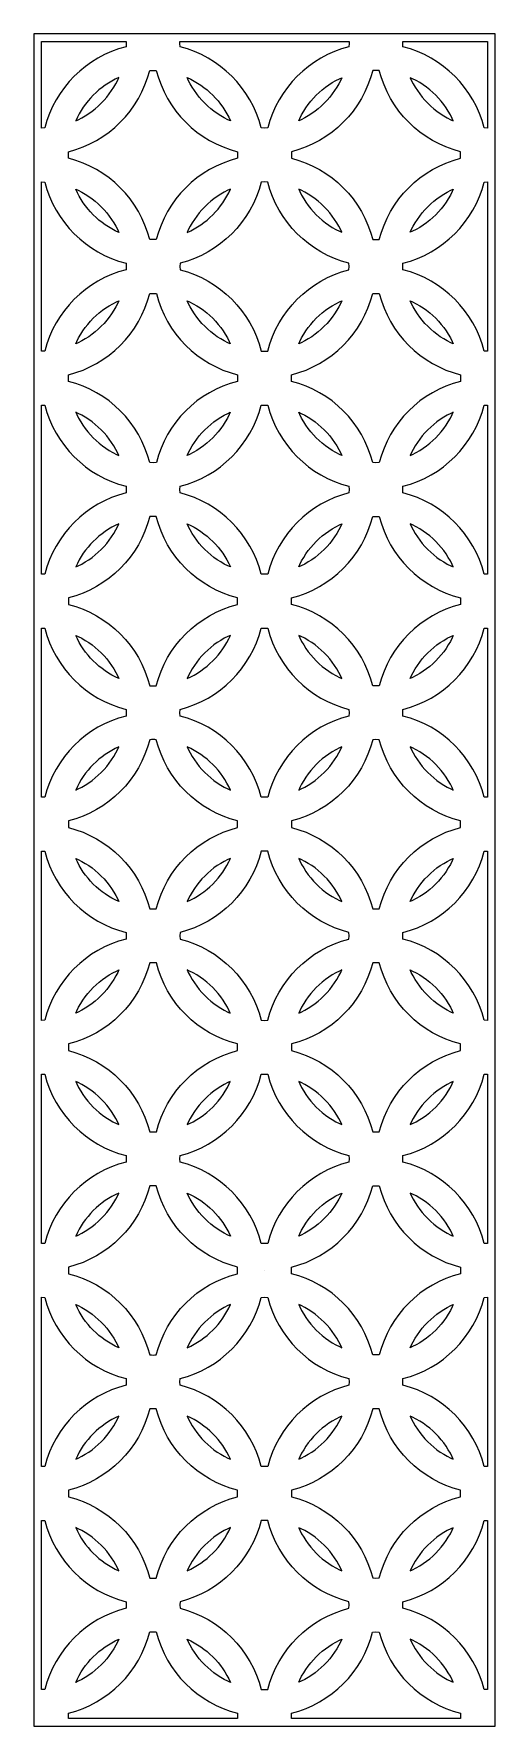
# Model space of a CAD drawing. Header units: centimetres. Extents: x 1.5 to 6.4, y -9 to 9.
import ezdxf

# ---------------------------------------------------------------- set-up
doc = ezdxf.new("R2010")
doc.units = ezdxf.units.CM
doc.header["$MEASUREMENT"] = 0
doc.layers.add('layer 1', color=7, linetype='Continuous')

msp = doc.modelspace()

# ---------------------------------------------------------------- linework, layer by layer
at = {"layer": 'layer 1', "color": 250}
for points, knots in [([(1.50052, 9.00077), (1.50052, 9.00077), (6.40987, 9.00077), (6.40987, 9.00077), (6.40987, 9.00077), (6.40987, 9.00077), (6.40987, -9.00021), (6.40987, -9.00021), (6.40987, -9.00021), (6.40987, -9.00021), (1.50052, -9.00021), (1.50052, -9.00021), (1.50052, -9.00021), (1.50052, -9.00021), (1.50052, 9.00077), (1.50052, 9.00077)], [0, 0, 0, 0, 0.2, 0.2, 0.2, 0.2, 0.4, 0.4, 0.4, 0.4, 0.6, 0.6, 0.6, 0.6, 1, 1, 1, 1]), ([(1.58234, 7.99853), (1.58234, 7.99853), (1.61771, 7.99943), (1.61771, 7.99943), (1.61771, 7.99943), (1.72371, 8.42272), (2.05809, 8.75713), (2.4814, 8.86311), (2.4814, 8.86311), (2.4814, 8.86311), (2.4823, 8.89849), (2.4823, 8.89849), (2.4823, 8.89849), (2.4823, 8.89849), (2.48178, 8.91895), (2.48178, 8.91895), (2.48178, 8.91895), (2.48178, 8.91895), (1.58234, 8.91895), (1.58234, 8.91895), (1.58234, 8.91895), (1.58234, 8.91895), (1.58234, 7.99853), (1.58234, 7.99853)], [0, 0, 0, 0, 0.14285714, 0.14285714, 0.14285714, 0.14285714, 0.28571429, 0.28571429, 0.28571429, 0.28571429, 0.42857143, 0.42857143, 0.42857143, 0.42857143, 0.57142857, 0.57142857, 0.57142857, 0.57142857, 0.71428571, 0.71428571, 0.71428571, 0.71428571, 1, 1, 1, 1]), ([(3.05576, 8.91895), (3.05576, 8.91895), (3.05524, 8.89849), (3.05524, 8.89849), (3.05524, 8.89849), (3.05524, 8.89849), (3.05614, 8.86311), (3.05614, 8.86311), (3.05614, 8.86311), (3.47945, 8.75713), (3.81384, 8.42272), (3.91983, 7.99943), (3.91983, 7.99943), (3.91983, 7.99943), (3.9552, 7.99853), (3.9552, 7.99853), (3.9552, 7.99853), (3.9552, 7.99853), (3.99057, 7.99943), (3.99057, 7.99943), (3.99057, 7.99943), (4.09655, 8.42274), (4.43096, 8.75712), (4.85425, 8.86311), (4.85425, 8.86311), (4.85425, 8.86311), (4.85515, 8.89849), (4.85515, 8.89849), (4.85515, 8.89849), (4.85515, 8.89849), (4.85463, 8.91895), (4.85463, 8.91895), (4.85463, 8.91895), (4.85463, 8.91895), (3.05576, 8.91895), (3.05576, 8.91895)], [0, 0, 0, 0, 0.1, 0.1, 0.1, 0.1, 0.2, 0.2, 0.2, 0.2, 0.3, 0.3, 0.3, 0.3, 0.4, 0.4, 0.4, 0.4, 0.5, 0.5, 0.5, 0.5, 0.6, 0.6, 0.6, 0.6, 0.7, 0.7, 0.7, 0.7, 0.8, 0.8, 0.8, 0.8, 1, 1, 1, 1]), ([(5.42862, 8.91895), (5.42862, 8.91895), (5.4281, 8.89849), (5.4281, 8.89849), (5.4281, 8.89849), (5.4281, 8.89849), (5.42899, 8.86311), (5.42899, 8.86311), (5.42899, 8.86311), (5.85229, 8.75712), (6.1867, 8.42274), (6.29268, 7.99943), (6.29268, 7.99943), (6.29268, 7.99943), (6.32805, 7.99853), (6.32805, 7.99853), (6.32805, 7.99853), (6.32805, 7.99853), (6.32805, 8.91895), (6.32805, 8.91895), (6.32805, 8.91895), (6.32805, 8.91895), (5.42862, 8.91895), (5.42862, 8.91895)], [0, 0, 0, 0, 0.14285714, 0.14285714, 0.14285714, 0.14285714, 0.28571429, 0.28571429, 0.28571429, 0.28571429, 0.42857143, 0.42857143, 0.42857143, 0.42857143, 0.57142857, 0.57142857, 0.57142857, 0.57142857, 0.71428571, 0.71428571, 0.71428571, 0.71428571, 1, 1, 1, 1]), ([(2.73346, 8.61135), (2.62752, 8.18785), (2.29296, 7.85331), (1.86948, 7.74737), (1.86948, 7.74737), (1.86902, 7.73565), (1.86872, 7.72389), (1.86872, 7.71206), (1.86872, 7.71206), (1.86872, 7.70023), (1.86902, 7.68847), (1.86948, 7.67674), (1.86948, 7.67674), (2.29296, 7.5708), (2.62752, 7.23626), (2.73346, 6.81277), (2.73346, 6.81277), (2.74518, 6.81231), (2.75694, 6.81201), (2.76877, 6.81201), (2.76877, 6.81201), (2.7806, 6.81201), (2.79236, 6.81231), (2.80408, 6.81277), (2.80408, 6.81277), (2.91002, 7.23626), (3.24458, 7.5708), (3.66806, 7.67674), (3.66806, 7.67674), (3.66852, 7.68847), (3.66882, 7.70023), (3.66882, 7.71206), (3.66882, 7.71206), (3.66882, 7.72389), (3.66852, 7.73565), (3.66806, 7.74737), (3.66806, 7.74737), (3.24458, 7.85332), (2.91002, 8.18785), (2.80408, 8.61135), (2.80408, 8.61135), (2.79236, 8.6118), (2.7806, 8.61211), (2.76877, 8.61211), (2.76877, 8.61211), (2.75694, 8.61211), (2.74518, 8.6118), (2.73346, 8.61135)], [0, 0, 0, 0, 0.07692308, 0.07692308, 0.07692308, 0.07692308, 0.15384615, 0.15384615, 0.15384615, 0.15384615, 0.23076923, 0.23076923, 0.23076923, 0.23076923, 0.30769231, 0.30769231, 0.30769231, 0.30769231, 0.38461538, 0.38461538, 0.38461538, 0.38461538, 0.46153846, 0.46153846, 0.46153846, 0.46153846, 0.53846154, 0.53846154, 0.53846154, 0.53846154, 0.61538462, 0.61538462, 0.61538462, 0.61538462, 0.69230769, 0.69230769, 0.69230769, 0.69230769, 0.76923077, 0.76923077, 0.76923077, 0.76923077, 0.84615385, 0.84615385, 0.84615385, 0.84615385, 1, 1, 1, 1]), ([(2.40512, 8.5351), (2.40512, 8.5351), (2.39352, 8.50949), (2.39352, 8.50949), (2.39352, 8.50949), (2.39352, 8.50949), (2.37361, 8.47072), (2.37361, 8.47072), (2.37361, 8.47072), (2.37361, 8.47072), (2.35188, 8.43301), (2.35188, 8.43301), (2.35188, 8.43301), (2.35188, 8.43301), (2.3284, 8.39644), (2.3284, 8.39644), (2.3284, 8.39644), (2.3284, 8.39644), (2.30322, 8.36107), (2.30322, 8.36107), (2.30322, 8.36107), (2.30322, 8.36107), (2.27639, 8.32696), (2.27639, 8.32696), (2.27639, 8.32696), (2.27639, 8.32696), (2.24797, 8.29417), (2.24797, 8.29417), (2.24797, 8.29417), (2.24797, 8.29417), (2.21804, 8.26278), (2.21804, 8.26278), (2.21804, 8.26278), (2.21804, 8.26278), (2.18665, 8.23285), (2.18665, 8.23285), (2.18665, 8.23285), (2.18665, 8.23285), (2.15387, 8.20444), (2.15387, 8.20444), (2.15387, 8.20444), (2.15387, 8.20444), (2.11976, 8.17761), (2.11976, 8.17761), (2.11976, 8.17761), (2.11976, 8.17761), (2.08439, 8.15242), (2.08439, 8.15242), (2.08439, 8.15242), (2.08439, 8.15242), (2.04782, 8.12894), (2.04782, 8.12894), (2.04782, 8.12894), (2.04782, 8.12894), (2.01011, 8.10722), (2.01011, 8.10722), (2.01011, 8.10722), (2.01011, 8.10722), (1.97133, 8.08731), (1.97133, 8.08731), (1.97133, 8.08731), (1.97133, 8.08731), (1.94573, 8.0757), (1.94573, 8.0757), (1.94573, 8.0757), (2.03643, 8.27985), (2.20098, 8.4444), (2.40512, 8.5351)], [0, 0, 0, 0, 0.05555556, 0.05555556, 0.05555556, 0.05555556, 0.11111111, 0.11111111, 0.11111111, 0.11111111, 0.16666667, 0.16666667, 0.16666667, 0.16666667, 0.22222222, 0.22222222, 0.22222222, 0.22222222, 0.27777778, 0.27777778, 0.27777778, 0.27777778, 0.33333333, 0.33333333, 0.33333333, 0.33333333, 0.38888889, 0.38888889, 0.38888889, 0.38888889, 0.44444444, 0.44444444, 0.44444444, 0.44444444, 0.5, 0.5, 0.5, 0.5, 0.55555556, 0.55555556, 0.55555556, 0.55555556, 0.61111111, 0.61111111, 0.61111111, 0.61111111, 0.66666667, 0.66666667, 0.66666667, 0.66666667, 0.72222222, 0.72222222, 0.72222222, 0.72222222, 0.77777778, 0.77777778, 0.77777778, 0.77777778, 0.83333333, 0.83333333, 0.83333333, 0.83333333, 0.88888889, 0.88888889, 0.88888889, 0.88888889, 1, 1, 1, 1]), ([(3.13241, 8.5351), (3.13241, 8.5351), (3.14402, 8.50949), (3.14402, 8.50949), (3.14402, 8.50949), (3.14402, 8.50949), (3.16393, 8.47072), (3.16393, 8.47072), (3.16393, 8.47072), (3.16393, 8.47072), (3.18565, 8.43301), (3.18565, 8.43301), (3.18565, 8.43301), (3.18565, 8.43301), (3.20913, 8.39644), (3.20913, 8.39644), (3.20913, 8.39644), (3.20913, 8.39644), (3.23432, 8.36107), (3.23432, 8.36107), (3.23432, 8.36107), (3.23432, 8.36107), (3.26115, 8.32696), (3.26115, 8.32696), (3.26115, 8.32696), (3.26115, 8.32696), (3.28956, 8.29417), (3.28956, 8.29417), (3.28956, 8.29417), (3.28956, 8.29417), (3.31949, 8.26278), (3.31949, 8.26278), (3.31949, 8.26278), (3.31949, 8.26278), (3.35088, 8.23285), (3.35088, 8.23285), (3.35088, 8.23285), (3.35088, 8.23285), (3.38366, 8.20444), (3.38366, 8.20444), (3.38366, 8.20444), (3.38366, 8.20444), (3.41778, 8.17761), (3.41778, 8.17761), (3.41778, 8.17761), (3.41778, 8.17761), (3.45315, 8.15242), (3.45315, 8.15242), (3.45315, 8.15242), (3.45315, 8.15242), (3.48972, 8.12894), (3.48972, 8.12894), (3.48972, 8.12894), (3.48972, 8.12894), (3.52742, 8.10722), (3.52742, 8.10722), (3.52742, 8.10722), (3.52742, 8.10722), (3.5662, 8.08731), (3.5662, 8.08731), (3.5662, 8.08731), (3.5662, 8.08731), (3.59181, 8.0757), (3.59181, 8.0757), (3.59181, 8.0757), (3.50111, 8.27985), (3.33655, 8.4444), (3.13241, 8.5351)], [0, 0, 0, 0, 0.05555556, 0.05555556, 0.05555556, 0.05555556, 0.11111111, 0.11111111, 0.11111111, 0.11111111, 0.16666667, 0.16666667, 0.16666667, 0.16666667, 0.22222222, 0.22222222, 0.22222222, 0.22222222, 0.27777778, 0.27777778, 0.27777778, 0.27777778, 0.33333333, 0.33333333, 0.33333333, 0.33333333, 0.38888889, 0.38888889, 0.38888889, 0.38888889, 0.44444444, 0.44444444, 0.44444444, 0.44444444, 0.5, 0.5, 0.5, 0.5, 0.55555556, 0.55555556, 0.55555556, 0.55555556, 0.61111111, 0.61111111, 0.61111111, 0.61111111, 0.66666667, 0.66666667, 0.66666667, 0.66666667, 0.72222222, 0.72222222, 0.72222222, 0.72222222, 0.77777778, 0.77777778, 0.77777778, 0.77777778, 0.83333333, 0.83333333, 0.83333333, 0.83333333, 0.88888889, 0.88888889, 0.88888889, 0.88888889, 1, 1, 1, 1]), ([(6.04068, 7.67669), (5.61737, 7.5707), (5.28299, 7.23629), (5.177, 6.813), (5.177, 6.813), (5.177, 6.813), (5.14162, 6.8121), (5.14162, 6.8121), (5.14162, 6.8121), (5.14162, 6.8121), (5.10626, 6.813), (5.10626, 6.813), (5.10626, 6.813), (5.00027, 7.23631), (4.66586, 7.5707), (4.24257, 7.67669), (4.24257, 7.67669), (4.24257, 7.67669), (4.24167, 7.71206), (4.24167, 7.71206), (4.24167, 7.71206), (4.24167, 7.71206), (4.24257, 7.74743), (4.24257, 7.74743), (4.24257, 7.74743), (4.66586, 7.85342), (5.00027, 8.1878), (5.10626, 8.61111), (5.10626, 8.61111), (5.10626, 8.61111), (5.14162, 8.61201), (5.14162, 8.61201), (5.14162, 8.61201), (5.14162, 8.61201), (5.177, 8.61111), (5.177, 8.61111), (5.177, 8.61111), (5.28298, 8.1878), (5.61739, 7.85342), (6.04068, 7.74743), (6.04068, 7.74743), (6.04068, 7.74743), (6.04158, 7.71206), (6.04158, 7.71206), (6.04158, 7.71206), (6.04158, 7.71206), (6.04068, 7.67669), (6.04068, 7.67669)], [0, 0, 0, 0, 0.07692308, 0.07692308, 0.07692308, 0.07692308, 0.15384615, 0.15384615, 0.15384615, 0.15384615, 0.23076923, 0.23076923, 0.23076923, 0.23076923, 0.30769231, 0.30769231, 0.30769231, 0.30769231, 0.38461538, 0.38461538, 0.38461538, 0.38461538, 0.46153846, 0.46153846, 0.46153846, 0.46153846, 0.53846154, 0.53846154, 0.53846154, 0.53846154, 0.61538462, 0.61538462, 0.61538462, 0.61538462, 0.69230769, 0.69230769, 0.69230769, 0.69230769, 0.76923077, 0.76923077, 0.76923077, 0.76923077, 0.84615385, 0.84615385, 0.84615385, 0.84615385, 1, 1, 1, 1]), ([(4.31905, 8.07591), (4.31905, 8.07591), (4.3442, 8.08731), (4.3442, 8.08731), (4.3442, 8.08731), (4.3442, 8.08731), (4.38297, 8.10722), (4.38297, 8.10722), (4.38297, 8.10722), (4.38297, 8.10722), (4.42068, 8.12894), (4.42068, 8.12894), (4.42068, 8.12894), (4.42068, 8.12894), (4.45725, 8.15242), (4.45725, 8.15242), (4.45725, 8.15242), (4.45725, 8.15242), (4.49262, 8.17761), (4.49262, 8.17761), (4.49262, 8.17761), (4.49262, 8.17761), (4.52673, 8.20444), (4.52673, 8.20444), (4.52673, 8.20444), (4.52673, 8.20444), (4.55951, 8.23285), (4.55951, 8.23285), (4.55951, 8.23285), (4.55951, 8.23285), (4.5909, 8.26278), (4.5909, 8.26278), (4.5909, 8.26278), (4.5909, 8.26278), (4.62084, 8.29418), (4.62084, 8.29418), (4.62084, 8.29418), (4.62084, 8.29418), (4.64925, 8.32696), (4.64925, 8.32696), (4.64925, 8.32696), (4.64925, 8.32696), (4.67608, 8.36107), (4.67608, 8.36107), (4.67608, 8.36107), (4.67608, 8.36107), (4.70126, 8.39644), (4.70126, 8.39644), (4.70126, 8.39644), (4.70126, 8.39644), (4.72475, 8.43301), (4.72475, 8.43301), (4.72475, 8.43301), (4.72475, 8.43301), (4.74647, 8.47071), (4.74647, 8.47071), (4.74647, 8.47071), (4.74647, 8.47071), (4.76637, 8.50949), (4.76637, 8.50949), (4.76637, 8.50949), (4.76637, 8.50949), (4.77777, 8.53463), (4.77777, 8.53463), (4.77777, 8.53463), (4.77777, 8.53463), (4.75263, 8.52323), (4.75263, 8.52323), (4.75263, 8.52323), (4.75263, 8.52323), (4.71385, 8.50333), (4.71385, 8.50333), (4.71385, 8.50333), (4.71385, 8.50333), (4.67615, 8.4816), (4.67615, 8.4816), (4.67615, 8.4816), (4.67615, 8.4816), (4.63958, 8.45812), (4.63958, 8.45812), (4.63958, 8.45812), (4.63958, 8.45812), (4.6042, 8.43294), (4.6042, 8.43294), (4.6042, 8.43294), (4.6042, 8.43294), (4.57009, 8.40611), (4.57009, 8.40611), (4.57009, 8.40611), (4.57009, 8.40611), (4.53731, 8.37769), (4.53731, 8.37769), (4.53731, 8.37769), (4.53731, 8.37769), (4.50592, 8.34776), (4.50592, 8.34776), (4.50592, 8.34776), (4.50592, 8.34776), (4.47599, 8.31637), (4.47599, 8.31637), (4.47599, 8.31637), (4.47599, 8.31637), (4.44758, 8.28359), (4.44758, 8.28359), (4.44758, 8.28359), (4.44758, 8.28359), (4.42075, 8.24948), (4.42075, 8.24948), (4.42075, 8.24948), (4.42075, 8.24948), (4.39556, 8.2141), (4.39556, 8.2141), (4.39556, 8.2141), (4.39556, 8.2141), (4.37208, 8.17753), (4.37208, 8.17753), (4.37208, 8.17753), (4.37208, 8.17753), (4.35035, 8.13983), (4.35035, 8.13983), (4.35035, 8.13983), (4.35035, 8.13983), (4.33045, 8.10105), (4.33045, 8.10105), (4.33045, 8.10105), (4.33045, 8.10105), (4.31905, 8.07591), (4.31905, 8.07591)], [0, 0, 0, 0, 0.03030303, 0.03030303, 0.03030303, 0.03030303, 0.06060606, 0.06060606, 0.06060606, 0.06060606, 0.09090909, 0.09090909, 0.09090909, 0.09090909, 0.12121212, 0.12121212, 0.12121212, 0.12121212, 0.15151515, 0.15151515, 0.15151515, 0.15151515, 0.18181818, 0.18181818, 0.18181818, 0.18181818, 0.21212121, 0.21212121, 0.21212121, 0.21212121, 0.24242424, 0.24242424, 0.24242424, 0.24242424, 0.27272727, 0.27272727, 0.27272727, 0.27272727, 0.3030303, 0.3030303, 0.3030303, 0.3030303, 0.33333333, 0.33333333, 0.33333333, 0.33333333, 0.36363636, 0.36363636, 0.36363636, 0.36363636, 0.39393939, 0.39393939, 0.39393939, 0.39393939, 0.42424242, 0.42424242, 0.42424242, 0.42424242, 0.45454545, 0.45454545, 0.45454545, 0.45454545, 0.48484848, 0.48484848, 0.48484848, 0.48484848, 0.51515152, 0.51515152, 0.51515152, 0.51515152, 0.54545455, 0.54545455, 0.54545455, 0.54545455, 0.57575758, 0.57575758, 0.57575758, 0.57575758, 0.60606061, 0.60606061, 0.60606061, 0.60606061, 0.63636364, 0.63636364, 0.63636364, 0.63636364, 0.66666667, 0.66666667, 0.66666667, 0.66666667, 0.6969697, 0.6969697, 0.6969697, 0.6969697, 0.72727273, 0.72727273, 0.72727273, 0.72727273, 0.75757576, 0.75757576, 0.75757576, 0.75757576, 0.78787879, 0.78787879, 0.78787879, 0.78787879, 0.81818182, 0.81818182, 0.81818182, 0.81818182, 0.84848485, 0.84848485, 0.84848485, 0.84848485, 0.87878788, 0.87878788, 0.87878788, 0.87878788, 0.90909091, 0.90909091, 0.90909091, 0.90909091, 0.93939394, 0.93939394, 0.93939394, 0.93939394, 1, 1, 1, 1]), ([(5.9642, 8.07591), (5.9642, 8.07591), (5.93905, 8.08731), (5.93905, 8.08731), (5.93905, 8.08731), (5.93905, 8.08731), (5.90028, 8.10722), (5.90028, 8.10722), (5.90028, 8.10722), (5.90028, 8.10722), (5.86257, 8.12894), (5.86257, 8.12894), (5.86257, 8.12894), (5.86257, 8.12894), (5.826, 8.15242), (5.826, 8.15242), (5.826, 8.15242), (5.826, 8.15242), (5.79063, 8.17761), (5.79063, 8.17761), (5.79063, 8.17761), (5.79063, 8.17761), (5.75652, 8.20444), (5.75652, 8.20444), (5.75652, 8.20444), (5.75652, 8.20444), (5.72374, 8.23285), (5.72374, 8.23285), (5.72374, 8.23285), (5.72374, 8.23285), (5.69235, 8.26278), (5.69235, 8.26278), (5.69235, 8.26278), (5.69235, 8.26278), (5.66241, 8.29418), (5.66241, 8.29418), (5.66241, 8.29418), (5.66241, 8.29418), (5.634, 8.32696), (5.634, 8.32696), (5.634, 8.32696), (5.634, 8.32696), (5.60717, 8.36107), (5.60717, 8.36107), (5.60717, 8.36107), (5.60717, 8.36107), (5.58198, 8.39644), (5.58198, 8.39644), (5.58198, 8.39644), (5.58198, 8.39644), (5.5585, 8.43301), (5.5585, 8.43301), (5.5585, 8.43301), (5.5585, 8.43301), (5.53678, 8.47071), (5.53678, 8.47071), (5.53678, 8.47071), (5.53678, 8.47071), (5.51687, 8.50949), (5.51687, 8.50949), (5.51687, 8.50949), (5.51687, 8.50949), (5.50548, 8.53463), (5.50548, 8.53463), (5.50548, 8.53463), (5.50548, 8.53463), (5.53062, 8.52323), (5.53062, 8.52323), (5.53062, 8.52323), (5.53062, 8.52323), (5.5694, 8.50333), (5.5694, 8.50333), (5.5694, 8.50333), (5.5694, 8.50333), (5.60711, 8.4816), (5.60711, 8.4816), (5.60711, 8.4816), (5.60711, 8.4816), (5.64367, 8.45812), (5.64367, 8.45812), (5.64367, 8.45812), (5.64367, 8.45812), (5.67905, 8.43294), (5.67905, 8.43294), (5.67905, 8.43294), (5.67905, 8.43294), (5.71316, 8.40611), (5.71316, 8.40611), (5.71316, 8.40611), (5.71316, 8.40611), (5.74594, 8.37769), (5.74594, 8.37769), (5.74594, 8.37769), (5.74594, 8.37769), (5.77733, 8.34776), (5.77733, 8.34776), (5.77733, 8.34776), (5.77733, 8.34776), (5.80727, 8.31637), (5.80727, 8.31637), (5.80727, 8.31637), (5.80727, 8.31637), (5.83568, 8.28359), (5.83568, 8.28359), (5.83568, 8.28359), (5.83568, 8.28359), (5.86251, 8.24948), (5.86251, 8.24948), (5.86251, 8.24948), (5.86251, 8.24948), (5.88769, 8.2141), (5.88769, 8.2141), (5.88769, 8.2141), (5.88769, 8.2141), (5.91117, 8.17753), (5.91117, 8.17753), (5.91117, 8.17753), (5.91117, 8.17753), (5.93289, 8.13983), (5.93289, 8.13983), (5.93289, 8.13983), (5.93289, 8.13983), (5.9528, 8.10105), (5.9528, 8.10105), (5.9528, 8.10105), (5.9528, 8.10105), (5.9642, 8.07591), (5.9642, 8.07591)], [0, 0, 0, 0, 0.03030303, 0.03030303, 0.03030303, 0.03030303, 0.06060606, 0.06060606, 0.06060606, 0.06060606, 0.09090909, 0.09090909, 0.09090909, 0.09090909, 0.12121212, 0.12121212, 0.12121212, 0.12121212, 0.15151515, 0.15151515, 0.15151515, 0.15151515, 0.18181818, 0.18181818, 0.18181818, 0.18181818, 0.21212121, 0.21212121, 0.21212121, 0.21212121, 0.24242424, 0.24242424, 0.24242424, 0.24242424, 0.27272727, 0.27272727, 0.27272727, 0.27272727, 0.3030303, 0.3030303, 0.3030303, 0.3030303, 0.33333333, 0.33333333, 0.33333333, 0.33333333, 0.36363636, 0.36363636, 0.36363636, 0.36363636, 0.39393939, 0.39393939, 0.39393939, 0.39393939, 0.42424242, 0.42424242, 0.42424242, 0.42424242, 0.45454545, 0.45454545, 0.45454545, 0.45454545, 0.48484848, 0.48484848, 0.48484848, 0.48484848, 0.51515152, 0.51515152, 0.51515152, 0.51515152, 0.54545455, 0.54545455, 0.54545455, 0.54545455, 0.57575758, 0.57575758, 0.57575758, 0.57575758, 0.60606061, 0.60606061, 0.60606061, 0.60606061, 0.63636364, 0.63636364, 0.63636364, 0.63636364, 0.66666667, 0.66666667, 0.66666667, 0.66666667, 0.6969697, 0.6969697, 0.6969697, 0.6969697, 0.72727273, 0.72727273, 0.72727273, 0.72727273, 0.75757576, 0.75757576, 0.75757576, 0.75757576, 0.78787879, 0.78787879, 0.78787879, 0.78787879, 0.81818182, 0.81818182, 0.81818182, 0.81818182, 0.84848485, 0.84848485, 0.84848485, 0.84848485, 0.87878788, 0.87878788, 0.87878788, 0.87878788, 0.90909091, 0.90909091, 0.90909091, 0.90909091, 0.93939394, 0.93939394, 0.93939394, 0.93939394, 1, 1, 1, 1]), ([(1.58234, 5.62567), (1.58234, 5.62567), (1.61771, 5.62657), (1.61771, 5.62657), (1.61771, 5.62657), (1.7237, 6.04988), (2.05811, 6.38426), (2.4814, 6.49026), (2.4814, 6.49026), (2.4814, 6.49026), (2.4823, 6.52563), (2.4823, 6.52563), (2.4823, 6.52563), (2.4823, 6.52563), (2.4814, 6.561), (2.4814, 6.561), (2.4814, 6.561), (2.05809, 6.66698), (1.7237, 7.00139), (1.61771, 7.42469), (1.61771, 7.42469), (1.61771, 7.42469), (1.58234, 7.42559), (1.58234, 7.42559), (1.58234, 7.42559), (1.58234, 7.42559), (1.58234, 5.62567), (1.58234, 5.62567)], [0, 0, 0, 0, 0.125, 0.125, 0.125, 0.125, 0.25, 0.25, 0.25, 0.25, 0.375, 0.375, 0.375, 0.375, 0.5, 0.5, 0.5, 0.5, 0.625, 0.625, 0.625, 0.625, 0.75, 0.75, 0.75, 0.75, 1, 1, 1, 1]), ([(4.85425, 6.49026), (4.43094, 6.38427), (4.09656, 6.04986), (3.99057, 5.62657), (3.99057, 5.62657), (3.99057, 5.62657), (3.9552, 5.62567), (3.9552, 5.62567), (3.9552, 5.62567), (3.9552, 5.62567), (3.91983, 5.62657), (3.91983, 5.62657), (3.91983, 5.62657), (3.81384, 6.04988), (3.47943, 6.38427), (3.05614, 6.49026), (3.05614, 6.49026), (3.05614, 6.49026), (3.05524, 6.52563), (3.05524, 6.52563), (3.05524, 6.52563), (3.05524, 6.52563), (3.05614, 6.561), (3.05614, 6.561), (3.05614, 6.561), (3.47945, 6.66698), (3.81384, 7.00139), (3.91983, 7.42469), (3.91983, 7.42469), (3.91983, 7.42469), (3.9552, 7.42559), (3.9552, 7.42559), (3.9552, 7.42559), (3.9552, 7.42559), (3.99057, 7.42469), (3.99057, 7.42469), (3.99057, 7.42469), (4.09655, 7.00138), (4.43096, 6.66699), (4.85425, 6.561), (4.85425, 6.561), (4.85425, 6.561), (4.85515, 6.52563), (4.85515, 6.52563), (4.85515, 6.52563), (4.85515, 6.52563), (4.85425, 6.49026), (4.85425, 6.49026)], [0, 0, 0, 0, 0.07692308, 0.07692308, 0.07692308, 0.07692308, 0.15384615, 0.15384615, 0.15384615, 0.15384615, 0.23076923, 0.23076923, 0.23076923, 0.23076923, 0.30769231, 0.30769231, 0.30769231, 0.30769231, 0.38461538, 0.38461538, 0.38461538, 0.38461538, 0.46153846, 0.46153846, 0.46153846, 0.46153846, 0.53846154, 0.53846154, 0.53846154, 0.53846154, 0.61538462, 0.61538462, 0.61538462, 0.61538462, 0.69230769, 0.69230769, 0.69230769, 0.69230769, 0.76923077, 0.76923077, 0.76923077, 0.76923077, 0.84615385, 0.84615385, 0.84615385, 0.84615385, 1, 1, 1, 1]), ([(6.32805, 7.42559), (6.32805, 7.42559), (6.29269, 7.42469), (6.29269, 7.42469), (6.29269, 7.42469), (6.1867, 7.00138), (5.85229, 6.66699), (5.42899, 6.561), (5.42899, 6.561), (5.42899, 6.561), (5.4281, 6.52563), (5.4281, 6.52563), (5.4281, 6.52563), (5.4281, 6.52563), (5.42899, 6.49026), (5.42899, 6.49026), (5.42899, 6.49026), (5.85231, 6.38427), (6.18669, 6.04986), (6.29268, 5.62657), (6.29268, 5.62657), (6.29268, 5.62657), (6.32805, 5.62567), (6.32805, 5.62567), (6.32805, 5.62567), (6.32805, 5.62567), (6.32805, 7.42559), (6.32805, 7.42559)], [0, 0, 0, 0, 0.125, 0.125, 0.125, 0.125, 0.25, 0.25, 0.25, 0.25, 0.375, 0.375, 0.375, 0.375, 0.5, 0.5, 0.5, 0.5, 0.625, 0.625, 0.625, 0.625, 0.75, 0.75, 0.75, 0.75, 1, 1, 1, 1]), ([(2.40513, 6.88901), (2.40513, 6.88901), (2.39352, 6.91462), (2.39352, 6.91462), (2.39352, 6.91462), (2.39352, 6.91462), (2.37361, 6.9534), (2.37361, 6.9534), (2.37361, 6.9534), (2.37361, 6.9534), (2.35188, 6.99111), (2.35188, 6.99111), (2.35188, 6.99111), (2.35188, 6.99111), (2.3284, 7.02768), (2.3284, 7.02768), (2.3284, 7.02768), (2.3284, 7.02768), (2.30322, 7.06305), (2.30322, 7.06305), (2.30322, 7.06305), (2.30322, 7.06305), (2.27639, 7.09716), (2.27639, 7.09716), (2.27639, 7.09716), (2.27639, 7.09716), (2.24797, 7.12995), (2.24797, 7.12995), (2.24797, 7.12995), (2.24797, 7.12995), (2.21804, 7.16134), (2.21804, 7.16134), (2.21804, 7.16134), (2.21804, 7.16134), (2.18665, 7.19127), (2.18665, 7.19127), (2.18665, 7.19127), (2.18665, 7.19127), (2.15387, 7.21968), (2.15387, 7.21968), (2.15387, 7.21968), (2.15387, 7.21968), (2.11976, 7.24651), (2.11976, 7.24651), (2.11976, 7.24651), (2.11976, 7.24651), (2.08439, 7.27169), (2.08439, 7.27169), (2.08439, 7.27169), (2.08439, 7.27169), (2.04782, 7.29518), (2.04782, 7.29518), (2.04782, 7.29518), (2.04782, 7.29518), (2.01011, 7.3169), (2.01011, 7.3169), (2.01011, 7.3169), (2.01011, 7.3169), (1.97133, 7.33681), (1.97133, 7.33681), (1.97133, 7.33681), (1.97133, 7.33681), (1.94573, 7.34842), (1.94573, 7.34842), (1.94573, 7.34842), (2.03642, 7.14427), (2.20098, 6.97971), (2.40513, 6.88901)], [0, 0, 0, 0, 0.05555556, 0.05555556, 0.05555556, 0.05555556, 0.11111111, 0.11111111, 0.11111111, 0.11111111, 0.16666667, 0.16666667, 0.16666667, 0.16666667, 0.22222222, 0.22222222, 0.22222222, 0.22222222, 0.27777778, 0.27777778, 0.27777778, 0.27777778, 0.33333333, 0.33333333, 0.33333333, 0.33333333, 0.38888889, 0.38888889, 0.38888889, 0.38888889, 0.44444444, 0.44444444, 0.44444444, 0.44444444, 0.5, 0.5, 0.5, 0.5, 0.55555556, 0.55555556, 0.55555556, 0.55555556, 0.61111111, 0.61111111, 0.61111111, 0.61111111, 0.66666667, 0.66666667, 0.66666667, 0.66666667, 0.72222222, 0.72222222, 0.72222222, 0.72222222, 0.77777778, 0.77777778, 0.77777778, 0.77777778, 0.83333333, 0.83333333, 0.83333333, 0.83333333, 0.88888889, 0.88888889, 0.88888889, 0.88888889, 1, 1, 1, 1]), ([(3.13241, 6.88901), (3.13241, 6.88901), (3.14402, 6.91462), (3.14402, 6.91462), (3.14402, 6.91462), (3.14402, 6.91462), (3.16393, 6.9534), (3.16393, 6.9534), (3.16393, 6.9534), (3.16393, 6.9534), (3.18565, 6.99111), (3.18565, 6.99111), (3.18565, 6.99111), (3.18565, 6.99111), (3.20913, 7.02768), (3.20913, 7.02768), (3.20913, 7.02768), (3.20913, 7.02768), (3.23432, 7.06305), (3.23432, 7.06305), (3.23432, 7.06305), (3.23432, 7.06305), (3.26115, 7.09716), (3.26115, 7.09716), (3.26115, 7.09716), (3.26115, 7.09716), (3.28956, 7.12995), (3.28956, 7.12995), (3.28956, 7.12995), (3.28956, 7.12995), (3.31949, 7.16134), (3.31949, 7.16134), (3.31949, 7.16134), (3.31949, 7.16134), (3.35088, 7.19127), (3.35088, 7.19127), (3.35088, 7.19127), (3.35088, 7.19127), (3.38366, 7.21968), (3.38366, 7.21968), (3.38366, 7.21968), (3.38366, 7.21968), (3.41778, 7.24651), (3.41778, 7.24651), (3.41778, 7.24651), (3.41778, 7.24651), (3.45315, 7.27169), (3.45315, 7.27169), (3.45315, 7.27169), (3.45315, 7.27169), (3.48972, 7.29518), (3.48972, 7.29518), (3.48972, 7.29518), (3.48972, 7.29518), (3.52742, 7.3169), (3.52742, 7.3169), (3.52742, 7.3169), (3.52742, 7.3169), (3.5662, 7.33681), (3.5662, 7.33681), (3.5662, 7.33681), (3.5662, 7.33681), (3.59181, 7.34842), (3.59181, 7.34842), (3.59181, 7.34842), (3.50111, 7.14427), (3.33656, 6.97971), (3.13241, 6.88901)], [0, 0, 0, 0, 0.05555556, 0.05555556, 0.05555556, 0.05555556, 0.11111111, 0.11111111, 0.11111111, 0.11111111, 0.16666667, 0.16666667, 0.16666667, 0.16666667, 0.22222222, 0.22222222, 0.22222222, 0.22222222, 0.27777778, 0.27777778, 0.27777778, 0.27777778, 0.33333333, 0.33333333, 0.33333333, 0.33333333, 0.38888889, 0.38888889, 0.38888889, 0.38888889, 0.44444444, 0.44444444, 0.44444444, 0.44444444, 0.5, 0.5, 0.5, 0.5, 0.55555556, 0.55555556, 0.55555556, 0.55555556, 0.61111111, 0.61111111, 0.61111111, 0.61111111, 0.66666667, 0.66666667, 0.66666667, 0.66666667, 0.72222222, 0.72222222, 0.72222222, 0.72222222, 0.77777778, 0.77777778, 0.77777778, 0.77777778, 0.83333333, 0.83333333, 0.83333333, 0.83333333, 0.88888889, 0.88888889, 0.88888889, 0.88888889, 1, 1, 1, 1]), ([(4.31905, 7.34821), (4.31905, 7.34821), (4.3442, 7.33681), (4.3442, 7.33681), (4.3442, 7.33681), (4.3442, 7.33681), (4.38297, 7.3169), (4.38297, 7.3169), (4.38297, 7.3169), (4.38297, 7.3169), (4.42068, 7.29518), (4.42068, 7.29518), (4.42068, 7.29518), (4.42068, 7.29518), (4.45725, 7.27169), (4.45725, 7.27169), (4.45725, 7.27169), (4.45725, 7.27169), (4.49262, 7.24651), (4.49262, 7.24651), (4.49262, 7.24651), (4.49262, 7.24651), (4.52673, 7.21968), (4.52673, 7.21968), (4.52673, 7.21968), (4.52673, 7.21968), (4.55951, 7.19127), (4.55951, 7.19127), (4.55951, 7.19127), (4.55951, 7.19127), (4.5909, 7.16134), (4.5909, 7.16134), (4.5909, 7.16134), (4.5909, 7.16134), (4.62084, 7.12994), (4.62084, 7.12994), (4.62084, 7.12994), (4.62084, 7.12994), (4.64925, 7.09716), (4.64925, 7.09716), (4.64925, 7.09716), (4.64925, 7.09716), (4.67608, 7.06305), (4.67608, 7.06305), (4.67608, 7.06305), (4.67608, 7.06305), (4.70126, 7.02768), (4.70126, 7.02768), (4.70126, 7.02768), (4.70126, 7.02768), (4.72475, 6.99111), (4.72475, 6.99111), (4.72475, 6.99111), (4.72475, 6.99111), (4.74647, 6.9534), (4.74647, 6.9534), (4.74647, 6.9534), (4.74647, 6.9534), (4.76637, 6.91463), (4.76637, 6.91463), (4.76637, 6.91463), (4.76637, 6.91463), (4.77778, 6.88948), (4.77778, 6.88948), (4.77778, 6.88948), (4.77778, 6.88948), (4.75263, 6.90088), (4.75263, 6.90088), (4.75263, 6.90088), (4.75263, 6.90088), (4.71385, 6.92079), (4.71385, 6.92079), (4.71385, 6.92079), (4.71385, 6.92079), (4.67615, 6.94251), (4.67615, 6.94251), (4.67615, 6.94251), (4.67615, 6.94251), (4.63958, 6.96599), (4.63958, 6.96599), (4.63958, 6.96599), (4.63958, 6.96599), (4.6042, 6.99117), (4.6042, 6.99117), (4.6042, 6.99117), (4.6042, 6.99117), (4.5701, 7.018), (4.5701, 7.018), (4.5701, 7.018), (4.5701, 7.018), (4.53731, 7.04642), (4.53731, 7.04642), (4.53731, 7.04642), (4.53731, 7.04642), (4.50592, 7.07635), (4.50592, 7.07635), (4.50592, 7.07635), (4.50592, 7.07635), (4.47599, 7.10774), (4.47599, 7.10774), (4.47599, 7.10774), (4.47599, 7.10774), (4.44757, 7.14053), (4.44757, 7.14053), (4.44757, 7.14053), (4.44757, 7.14053), (4.42075, 7.17463), (4.42075, 7.17463), (4.42075, 7.17463), (4.42075, 7.17463), (4.39556, 7.21001), (4.39556, 7.21001), (4.39556, 7.21001), (4.39556, 7.21001), (4.37208, 7.24658), (4.37208, 7.24658), (4.37208, 7.24658), (4.37208, 7.24658), (4.35035, 7.28428), (4.35035, 7.28428), (4.35035, 7.28428), (4.35035, 7.28428), (4.33045, 7.32306), (4.33045, 7.32306), (4.33045, 7.32306), (4.33045, 7.32306), (4.31905, 7.34821), (4.31905, 7.34821)], [0, 0, 0, 0, 0.03030303, 0.03030303, 0.03030303, 0.03030303, 0.06060606, 0.06060606, 0.06060606, 0.06060606, 0.09090909, 0.09090909, 0.09090909, 0.09090909, 0.12121212, 0.12121212, 0.12121212, 0.12121212, 0.15151515, 0.15151515, 0.15151515, 0.15151515, 0.18181818, 0.18181818, 0.18181818, 0.18181818, 0.21212121, 0.21212121, 0.21212121, 0.21212121, 0.24242424, 0.24242424, 0.24242424, 0.24242424, 0.27272727, 0.27272727, 0.27272727, 0.27272727, 0.3030303, 0.3030303, 0.3030303, 0.3030303, 0.33333333, 0.33333333, 0.33333333, 0.33333333, 0.36363636, 0.36363636, 0.36363636, 0.36363636, 0.39393939, 0.39393939, 0.39393939, 0.39393939, 0.42424242, 0.42424242, 0.42424242, 0.42424242, 0.45454545, 0.45454545, 0.45454545, 0.45454545, 0.48484848, 0.48484848, 0.48484848, 0.48484848, 0.51515152, 0.51515152, 0.51515152, 0.51515152, 0.54545455, 0.54545455, 0.54545455, 0.54545455, 0.57575758, 0.57575758, 0.57575758, 0.57575758, 0.60606061, 0.60606061, 0.60606061, 0.60606061, 0.63636364, 0.63636364, 0.63636364, 0.63636364, 0.66666667, 0.66666667, 0.66666667, 0.66666667, 0.6969697, 0.6969697, 0.6969697, 0.6969697, 0.72727273, 0.72727273, 0.72727273, 0.72727273, 0.75757576, 0.75757576, 0.75757576, 0.75757576, 0.78787879, 0.78787879, 0.78787879, 0.78787879, 0.81818182, 0.81818182, 0.81818182, 0.81818182, 0.84848485, 0.84848485, 0.84848485, 0.84848485, 0.87878788, 0.87878788, 0.87878788, 0.87878788, 0.90909091, 0.90909091, 0.90909091, 0.90909091, 0.93939394, 0.93939394, 0.93939394, 0.93939394, 1, 1, 1, 1]), ([(5.9642, 7.34821), (5.9642, 7.34821), (5.93905, 7.33681), (5.93905, 7.33681), (5.93905, 7.33681), (5.93905, 7.33681), (5.90028, 7.3169), (5.90028, 7.3169), (5.90028, 7.3169), (5.90028, 7.3169), (5.86257, 7.29518), (5.86257, 7.29518), (5.86257, 7.29518), (5.86257, 7.29518), (5.826, 7.27169), (5.826, 7.27169), (5.826, 7.27169), (5.826, 7.27169), (5.79063, 7.24651), (5.79063, 7.24651), (5.79063, 7.24651), (5.79063, 7.24651), (5.75652, 7.21968), (5.75652, 7.21968), (5.75652, 7.21968), (5.75652, 7.21968), (5.72374, 7.19127), (5.72374, 7.19127), (5.72374, 7.19127), (5.72374, 7.19127), (5.69235, 7.16134), (5.69235, 7.16134), (5.69235, 7.16134), (5.69235, 7.16134), (5.66241, 7.12994), (5.66241, 7.12994), (5.66241, 7.12994), (5.66241, 7.12994), (5.634, 7.09716), (5.634, 7.09716), (5.634, 7.09716), (5.634, 7.09716), (5.60717, 7.06305), (5.60717, 7.06305), (5.60717, 7.06305), (5.60717, 7.06305), (5.58198, 7.02768), (5.58198, 7.02768), (5.58198, 7.02768), (5.58198, 7.02768), (5.5585, 6.99111), (5.5585, 6.99111), (5.5585, 6.99111), (5.5585, 6.99111), (5.53678, 6.9534), (5.53678, 6.9534), (5.53678, 6.9534), (5.53678, 6.9534), (5.51687, 6.91463), (5.51687, 6.91463), (5.51687, 6.91463), (5.51687, 6.91463), (5.50547, 6.88948), (5.50547, 6.88948), (5.50547, 6.88948), (5.50547, 6.88948), (5.53063, 6.90088), (5.53063, 6.90088), (5.53063, 6.90088), (5.53063, 6.90088), (5.5694, 6.92079), (5.5694, 6.92079), (5.5694, 6.92079), (5.5694, 6.92079), (5.6071, 6.94251), (5.6071, 6.94251), (5.6071, 6.94251), (5.6071, 6.94251), (5.64367, 6.96599), (5.64367, 6.96599), (5.64367, 6.96599), (5.64367, 6.96599), (5.67905, 6.99117), (5.67905, 6.99117), (5.67905, 6.99117), (5.67905, 6.99117), (5.71315, 7.018), (5.71315, 7.018), (5.71315, 7.018), (5.71315, 7.018), (5.74594, 7.04641), (5.74594, 7.04641), (5.74594, 7.04641), (5.74594, 7.04641), (5.77733, 7.07635), (5.77733, 7.07635), (5.77733, 7.07635), (5.77733, 7.07635), (5.80727, 7.10775), (5.80727, 7.10775), (5.80727, 7.10775), (5.80727, 7.10775), (5.83568, 7.14053), (5.83568, 7.14053), (5.83568, 7.14053), (5.83568, 7.14053), (5.86251, 7.17463), (5.86251, 7.17463), (5.86251, 7.17463), (5.86251, 7.17463), (5.88769, 7.21001), (5.88769, 7.21001), (5.88769, 7.21001), (5.88769, 7.21001), (5.91117, 7.24658), (5.91117, 7.24658), (5.91117, 7.24658), (5.91117, 7.24658), (5.93289, 7.28428), (5.93289, 7.28428), (5.93289, 7.28428), (5.93289, 7.28428), (5.9528, 7.32306), (5.9528, 7.32306), (5.9528, 7.32306), (5.9528, 7.32306), (5.9642, 7.34821), (5.9642, 7.34821)], [0, 0, 0, 0, 0.03030303, 0.03030303, 0.03030303, 0.03030303, 0.06060606, 0.06060606, 0.06060606, 0.06060606, 0.09090909, 0.09090909, 0.09090909, 0.09090909, 0.12121212, 0.12121212, 0.12121212, 0.12121212, 0.15151515, 0.15151515, 0.15151515, 0.15151515, 0.18181818, 0.18181818, 0.18181818, 0.18181818, 0.21212121, 0.21212121, 0.21212121, 0.21212121, 0.24242424, 0.24242424, 0.24242424, 0.24242424, 0.27272727, 0.27272727, 0.27272727, 0.27272727, 0.3030303, 0.3030303, 0.3030303, 0.3030303, 0.33333333, 0.33333333, 0.33333333, 0.33333333, 0.36363636, 0.36363636, 0.36363636, 0.36363636, 0.39393939, 0.39393939, 0.39393939, 0.39393939, 0.42424242, 0.42424242, 0.42424242, 0.42424242, 0.45454545, 0.45454545, 0.45454545, 0.45454545, 0.48484848, 0.48484848, 0.48484848, 0.48484848, 0.51515152, 0.51515152, 0.51515152, 0.51515152, 0.54545455, 0.54545455, 0.54545455, 0.54545455, 0.57575758, 0.57575758, 0.57575758, 0.57575758, 0.60606061, 0.60606061, 0.60606061, 0.60606061, 0.63636364, 0.63636364, 0.63636364, 0.63636364, 0.66666667, 0.66666667, 0.66666667, 0.66666667, 0.6969697, 0.6969697, 0.6969697, 0.6969697, 0.72727273, 0.72727273, 0.72727273, 0.72727273, 0.75757576, 0.75757576, 0.75757576, 0.75757576, 0.78787879, 0.78787879, 0.78787879, 0.78787879, 0.81818182, 0.81818182, 0.81818182, 0.81818182, 0.84848485, 0.84848485, 0.84848485, 0.84848485, 0.87878788, 0.87878788, 0.87878788, 0.87878788, 0.90909091, 0.90909091, 0.90909091, 0.90909091, 0.93939394, 0.93939394, 0.93939394, 0.93939394, 1, 1, 1, 1]), ([(1.86971, 5.30383), (2.29301, 5.19784), (2.62742, 4.86345), (2.7334, 4.44014), (2.7334, 4.44014), (2.7334, 4.44014), (2.76877, 4.43924), (2.76877, 4.43924), (2.76877, 4.43924), (2.76877, 4.43924), (2.80414, 4.44014), (2.80414, 4.44014), (2.80414, 4.44014), (2.91013, 4.86344), (3.24452, 5.19785), (3.66782, 5.30383), (3.66782, 5.30383), (3.66782, 5.30383), (3.66872, 5.3392), (3.66872, 5.3392), (3.66872, 5.3392), (3.66872, 5.3392), (3.66782, 5.37457), (3.66782, 5.37457), (3.66782, 5.37457), (3.24452, 5.48056), (2.91013, 5.81496), (2.80414, 6.23826), (2.80414, 6.23826), (2.80414, 6.23826), (2.76877, 6.23916), (2.76877, 6.23916), (2.76877, 6.23916), (2.76877, 6.23916), (2.7334, 6.23826), (2.7334, 6.23826), (2.7334, 6.23826), (2.62742, 5.81495), (2.293, 5.48056), (1.86971, 5.37457), (1.86971, 5.37457), (1.86971, 5.37457), (1.86881, 5.3392), (1.86881, 5.3392), (1.86881, 5.3392), (1.86881, 5.3392), (1.86971, 5.30383), (1.86971, 5.30383)], [0, 0, 0, 0, 0.07692308, 0.07692308, 0.07692308, 0.07692308, 0.15384615, 0.15384615, 0.15384615, 0.15384615, 0.23076923, 0.23076923, 0.23076923, 0.23076923, 0.30769231, 0.30769231, 0.30769231, 0.30769231, 0.38461538, 0.38461538, 0.38461538, 0.38461538, 0.46153846, 0.46153846, 0.46153846, 0.46153846, 0.53846154, 0.53846154, 0.53846154, 0.53846154, 0.61538462, 0.61538462, 0.61538462, 0.61538462, 0.69230769, 0.69230769, 0.69230769, 0.69230769, 0.76923077, 0.76923077, 0.76923077, 0.76923077, 0.84615385, 0.84615385, 0.84615385, 0.84615385, 1, 1, 1, 1]), ([(1.94619, 5.70305), (1.94619, 5.70305), (1.97134, 5.71445), (1.97134, 5.71445), (1.97134, 5.71445), (1.97134, 5.71445), (2.01011, 5.73436), (2.01011, 5.73436), (2.01011, 5.73436), (2.01011, 5.73436), (2.04782, 5.75608), (2.04782, 5.75608), (2.04782, 5.75608), (2.04782, 5.75608), (2.08439, 5.77956), (2.08439, 5.77956), (2.08439, 5.77956), (2.08439, 5.77956), (2.11976, 5.80475), (2.11976, 5.80475), (2.11976, 5.80475), (2.11976, 5.80475), (2.15387, 5.83158), (2.15387, 5.83158), (2.15387, 5.83158), (2.15387, 5.83158), (2.18665, 5.85999), (2.18665, 5.85999), (2.18665, 5.85999), (2.18665, 5.85999), (2.21804, 5.88993), (2.21804, 5.88993), (2.21804, 5.88993), (2.21804, 5.88993), (2.24798, 5.92132), (2.24798, 5.92132), (2.24798, 5.92132), (2.24798, 5.92132), (2.27639, 5.9541), (2.27639, 5.9541), (2.27639, 5.9541), (2.27639, 5.9541), (2.30322, 5.98821), (2.30322, 5.98821), (2.30322, 5.98821), (2.30322, 5.98821), (2.3284, 6.02358), (2.3284, 6.02358), (2.3284, 6.02358), (2.3284, 6.02358), (2.35189, 6.06015), (2.35189, 6.06015), (2.35189, 6.06015), (2.35189, 6.06015), (2.37361, 6.09786), (2.37361, 6.09786), (2.37361, 6.09786), (2.37361, 6.09786), (2.39352, 6.13663), (2.39352, 6.13663), (2.39352, 6.13663), (2.39352, 6.13663), (2.40491, 6.16177), (2.40491, 6.16177), (2.40491, 6.16177), (2.40491, 6.16177), (2.37977, 6.15038), (2.37977, 6.15038), (2.37977, 6.15038), (2.37977, 6.15038), (2.341, 6.13047), (2.341, 6.13047), (2.341, 6.13047), (2.341, 6.13047), (2.30329, 6.10875), (2.30329, 6.10875), (2.30329, 6.10875), (2.30329, 6.10875), (2.26672, 6.08527), (2.26672, 6.08527), (2.26672, 6.08527), (2.26672, 6.08527), (2.23135, 6.06008), (2.23135, 6.06008), (2.23135, 6.06008), (2.23135, 6.06008), (2.19724, 6.03325), (2.19724, 6.03325), (2.19724, 6.03325), (2.19724, 6.03325), (2.16445, 6.00484), (2.16445, 6.00484), (2.16445, 6.00484), (2.16445, 6.00484), (2.13306, 5.97491), (2.13306, 5.97491), (2.13306, 5.97491), (2.13306, 5.97491), (2.10313, 5.94352), (2.10313, 5.94352), (2.10313, 5.94352), (2.10313, 5.94352), (2.07472, 5.91073), (2.07472, 5.91073), (2.07472, 5.91073), (2.07472, 5.91073), (2.04789, 5.87662), (2.04789, 5.87662), (2.04789, 5.87662), (2.04789, 5.87662), (2.0227, 5.84125), (2.0227, 5.84125), (2.0227, 5.84125), (2.0227, 5.84125), (1.99922, 5.80468), (1.99922, 5.80468), (1.99922, 5.80468), (1.99922, 5.80468), (1.9775, 5.76697), (1.9775, 5.76697), (1.9775, 5.76697), (1.9775, 5.76697), (1.95759, 5.72819), (1.95759, 5.72819), (1.95759, 5.72819), (1.95759, 5.72819), (1.94619, 5.70305), (1.94619, 5.70305)], [0, 0, 0, 0, 0.03030303, 0.03030303, 0.03030303, 0.03030303, 0.06060606, 0.06060606, 0.06060606, 0.06060606, 0.09090909, 0.09090909, 0.09090909, 0.09090909, 0.12121212, 0.12121212, 0.12121212, 0.12121212, 0.15151515, 0.15151515, 0.15151515, 0.15151515, 0.18181818, 0.18181818, 0.18181818, 0.18181818, 0.21212121, 0.21212121, 0.21212121, 0.21212121, 0.24242424, 0.24242424, 0.24242424, 0.24242424, 0.27272727, 0.27272727, 0.27272727, 0.27272727, 0.3030303, 0.3030303, 0.3030303, 0.3030303, 0.33333333, 0.33333333, 0.33333333, 0.33333333, 0.36363636, 0.36363636, 0.36363636, 0.36363636, 0.39393939, 0.39393939, 0.39393939, 0.39393939, 0.42424242, 0.42424242, 0.42424242, 0.42424242, 0.45454545, 0.45454545, 0.45454545, 0.45454545, 0.48484848, 0.48484848, 0.48484848, 0.48484848, 0.51515152, 0.51515152, 0.51515152, 0.51515152, 0.54545455, 0.54545455, 0.54545455, 0.54545455, 0.57575758, 0.57575758, 0.57575758, 0.57575758, 0.60606061, 0.60606061, 0.60606061, 0.60606061, 0.63636364, 0.63636364, 0.63636364, 0.63636364, 0.66666667, 0.66666667, 0.66666667, 0.66666667, 0.6969697, 0.6969697, 0.6969697, 0.6969697, 0.72727273, 0.72727273, 0.72727273, 0.72727273, 0.75757576, 0.75757576, 0.75757576, 0.75757576, 0.78787879, 0.78787879, 0.78787879, 0.78787879, 0.81818182, 0.81818182, 0.81818182, 0.81818182, 0.84848485, 0.84848485, 0.84848485, 0.84848485, 0.87878788, 0.87878788, 0.87878788, 0.87878788, 0.90909091, 0.90909091, 0.90909091, 0.90909091, 0.93939394, 0.93939394, 0.93939394, 0.93939394, 1, 1, 1, 1]), ([(3.59135, 5.70305), (3.59135, 5.70305), (3.57995, 5.7282), (3.57995, 5.7282), (3.57995, 5.7282), (3.57995, 5.7282), (3.56004, 5.76698), (3.56004, 5.76698), (3.56004, 5.76698), (3.56004, 5.76698), (3.53832, 5.80468), (3.53832, 5.80468), (3.53832, 5.80468), (3.53832, 5.80468), (3.51484, 5.84125), (3.51484, 5.84125), (3.51484, 5.84125), (3.51484, 5.84125), (3.48965, 5.87662), (3.48965, 5.87662), (3.48965, 5.87662), (3.48965, 5.87662), (3.46282, 5.91073), (3.46282, 5.91073), (3.46282, 5.91073), (3.46282, 5.91073), (3.43441, 5.94351), (3.43441, 5.94351), (3.43441, 5.94351), (3.43441, 5.94351), (3.40447, 5.97491), (3.40447, 5.97491), (3.40447, 5.97491), (3.40447, 5.97491), (3.37308, 6.00484), (3.37308, 6.00484), (3.37308, 6.00484), (3.37308, 6.00484), (3.3403, 6.03325), (3.3403, 6.03325), (3.3403, 6.03325), (3.3403, 6.03325), (3.30619, 6.06008), (3.30619, 6.06008), (3.30619, 6.06008), (3.30619, 6.06008), (3.27082, 6.08527), (3.27082, 6.08527), (3.27082, 6.08527), (3.27082, 6.08527), (3.23425, 6.10875), (3.23425, 6.10875), (3.23425, 6.10875), (3.23425, 6.10875), (3.19654, 6.13047), (3.19654, 6.13047), (3.19654, 6.13047), (3.19654, 6.13047), (3.15777, 6.15038), (3.15777, 6.15038), (3.15777, 6.15038), (3.15777, 6.15038), (3.13262, 6.16178), (3.13262, 6.16178), (3.13262, 6.16178), (3.13262, 6.16178), (3.14402, 6.13663), (3.14402, 6.13663), (3.14402, 6.13663), (3.14402, 6.13663), (3.16393, 6.09786), (3.16393, 6.09786), (3.16393, 6.09786), (3.16393, 6.09786), (3.18565, 6.06015), (3.18565, 6.06015), (3.18565, 6.06015), (3.18565, 6.06015), (3.20913, 6.02358), (3.20913, 6.02358), (3.20913, 6.02358), (3.20913, 6.02358), (3.23432, 5.98821), (3.23432, 5.98821), (3.23432, 5.98821), (3.23432, 5.98821), (3.26115, 5.9541), (3.26115, 5.9541), (3.26115, 5.9541), (3.26115, 5.9541), (3.28956, 5.92132), (3.28956, 5.92132), (3.28956, 5.92132), (3.28956, 5.92132), (3.31949, 5.88993), (3.31949, 5.88993), (3.31949, 5.88993), (3.31949, 5.88993), (3.35088, 5.85999), (3.35088, 5.85999), (3.35088, 5.85999), (3.35088, 5.85999), (3.38367, 5.83158), (3.38367, 5.83158), (3.38367, 5.83158), (3.38367, 5.83158), (3.41778, 5.80475), (3.41778, 5.80475), (3.41778, 5.80475), (3.41778, 5.80475), (3.45315, 5.77956), (3.45315, 5.77956), (3.45315, 5.77956), (3.45315, 5.77956), (3.48972, 5.75608), (3.48972, 5.75608), (3.48972, 5.75608), (3.48972, 5.75608), (3.52742, 5.73436), (3.52742, 5.73436), (3.52742, 5.73436), (3.52742, 5.73436), (3.5662, 5.71445), (3.5662, 5.71445), (3.5662, 5.71445), (3.5662, 5.71445), (3.59135, 5.70305), (3.59135, 5.70305)], [0, 0, 0, 0, 0.03030303, 0.03030303, 0.03030303, 0.03030303, 0.06060606, 0.06060606, 0.06060606, 0.06060606, 0.09090909, 0.09090909, 0.09090909, 0.09090909, 0.12121212, 0.12121212, 0.12121212, 0.12121212, 0.15151515, 0.15151515, 0.15151515, 0.15151515, 0.18181818, 0.18181818, 0.18181818, 0.18181818, 0.21212121, 0.21212121, 0.21212121, 0.21212121, 0.24242424, 0.24242424, 0.24242424, 0.24242424, 0.27272727, 0.27272727, 0.27272727, 0.27272727, 0.3030303, 0.3030303, 0.3030303, 0.3030303, 0.33333333, 0.33333333, 0.33333333, 0.33333333, 0.36363636, 0.36363636, 0.36363636, 0.36363636, 0.39393939, 0.39393939, 0.39393939, 0.39393939, 0.42424242, 0.42424242, 0.42424242, 0.42424242, 0.45454545, 0.45454545, 0.45454545, 0.45454545, 0.48484848, 0.48484848, 0.48484848, 0.48484848, 0.51515152, 0.51515152, 0.51515152, 0.51515152, 0.54545455, 0.54545455, 0.54545455, 0.54545455, 0.57575758, 0.57575758, 0.57575758, 0.57575758, 0.60606061, 0.60606061, 0.60606061, 0.60606061, 0.63636364, 0.63636364, 0.63636364, 0.63636364, 0.66666667, 0.66666667, 0.66666667, 0.66666667, 0.6969697, 0.6969697, 0.6969697, 0.6969697, 0.72727273, 0.72727273, 0.72727273, 0.72727273, 0.75757576, 0.75757576, 0.75757576, 0.75757576, 0.78787879, 0.78787879, 0.78787879, 0.78787879, 0.81818182, 0.81818182, 0.81818182, 0.81818182, 0.84848485, 0.84848485, 0.84848485, 0.84848485, 0.87878788, 0.87878788, 0.87878788, 0.87878788, 0.90909091, 0.90909091, 0.90909091, 0.90909091, 0.93939394, 0.93939394, 0.93939394, 0.93939394, 1, 1, 1, 1]), ([(5.177, 4.44014), (5.28299, 4.86344), (5.61737, 5.19785), (6.04068, 5.30383), (6.04068, 5.30383), (6.04068, 5.30383), (6.04158, 5.3392), (6.04158, 5.3392), (6.04158, 5.3392), (6.04158, 5.3392), (6.04068, 5.37457), (6.04068, 5.37457), (6.04068, 5.37457), (5.61737, 5.48056), (5.28299, 5.81496), (5.177, 6.23826), (5.177, 6.23826), (5.177, 6.23826), (5.14162, 6.23916), (5.14162, 6.23916), (5.14162, 6.23916), (5.14162, 6.23916), (5.10626, 6.23826), (5.10626, 6.23826), (5.10626, 6.23826), (5.00027, 5.81495), (4.66586, 5.48056), (4.24257, 5.37457), (4.24257, 5.37457), (4.24257, 5.37457), (4.24167, 5.3392), (4.24167, 5.3392), (4.24167, 5.3392), (4.24167, 5.3392), (4.24257, 5.30383), (4.24257, 5.30383), (4.24257, 5.30383), (4.66586, 5.19784), (5.00027, 4.86345), (5.10626, 4.44014), (5.10626, 4.44014), (5.10626, 4.44014), (5.14162, 4.43924), (5.14162, 4.43924), (5.14162, 4.43924), (5.14162, 4.43924), (5.177, 4.44014), (5.177, 4.44014)], [0, 0, 0, 0, 0.07692308, 0.07692308, 0.07692308, 0.07692308, 0.15384615, 0.15384615, 0.15384615, 0.15384615, 0.23076923, 0.23076923, 0.23076923, 0.23076923, 0.30769231, 0.30769231, 0.30769231, 0.30769231, 0.38461538, 0.38461538, 0.38461538, 0.38461538, 0.46153846, 0.46153846, 0.46153846, 0.46153846, 0.53846154, 0.53846154, 0.53846154, 0.53846154, 0.61538462, 0.61538462, 0.61538462, 0.61538462, 0.69230769, 0.69230769, 0.69230769, 0.69230769, 0.76923077, 0.76923077, 0.76923077, 0.76923077, 0.84615385, 0.84615385, 0.84615385, 0.84615385, 1, 1, 1, 1]), ([(4.77777, 6.16178), (4.77777, 6.16178), (4.75263, 6.15038), (4.75263, 6.15038), (4.75263, 6.15038), (4.75263, 6.15038), (4.71385, 6.13047), (4.71385, 6.13047), (4.71385, 6.13047), (4.71385, 6.13047), (4.67615, 6.10875), (4.67615, 6.10875), (4.67615, 6.10875), (4.67615, 6.10875), (4.63958, 6.08527), (4.63958, 6.08527), (4.63958, 6.08527), (4.63958, 6.08527), (4.6042, 6.06008), (4.6042, 6.06008), (4.6042, 6.06008), (4.6042, 6.06008), (4.57009, 6.03325), (4.57009, 6.03325), (4.57009, 6.03325), (4.57009, 6.03325), (4.53731, 6.00484), (4.53731, 6.00484), (4.53731, 6.00484), (4.53731, 6.00484), (4.50592, 5.97491), (4.50592, 5.97491), (4.50592, 5.97491), (4.50592, 5.97491), (4.47599, 5.94352), (4.47599, 5.94352), (4.47599, 5.94352), (4.47599, 5.94352), (4.44758, 5.91073), (4.44758, 5.91073), (4.44758, 5.91073), (4.44758, 5.91073), (4.42075, 5.87662), (4.42075, 5.87662), (4.42075, 5.87662), (4.42075, 5.87662), (4.39556, 5.84125), (4.39556, 5.84125), (4.39556, 5.84125), (4.39556, 5.84125), (4.37208, 5.80468), (4.37208, 5.80468), (4.37208, 5.80468), (4.37208, 5.80468), (4.35035, 5.76697), (4.35035, 5.76697), (4.35035, 5.76697), (4.35035, 5.76697), (4.33045, 5.72819), (4.33045, 5.72819), (4.33045, 5.72819), (4.33045, 5.72819), (4.31905, 5.70305), (4.31905, 5.70305), (4.31905, 5.70305), (4.31905, 5.70305), (4.3442, 5.71445), (4.3442, 5.71445), (4.3442, 5.71445), (4.3442, 5.71445), (4.38297, 5.73436), (4.38297, 5.73436), (4.38297, 5.73436), (4.38297, 5.73436), (4.42068, 5.75608), (4.42068, 5.75608), (4.42068, 5.75608), (4.42068, 5.75608), (4.45725, 5.77956), (4.45725, 5.77956), (4.45725, 5.77956), (4.45725, 5.77956), (4.49262, 5.80475), (4.49262, 5.80475), (4.49262, 5.80475), (4.49262, 5.80475), (4.52673, 5.83158), (4.52673, 5.83158), (4.52673, 5.83158), (4.52673, 5.83158), (4.55951, 5.85999), (4.55951, 5.85999), (4.55951, 5.85999), (4.55951, 5.85999), (4.5909, 5.88993), (4.5909, 5.88993), (4.5909, 5.88993), (4.5909, 5.88993), (4.62084, 5.92132), (4.62084, 5.92132), (4.62084, 5.92132), (4.62084, 5.92132), (4.64925, 5.9541), (4.64925, 5.9541), (4.64925, 5.9541), (4.64925, 5.9541), (4.67608, 5.98821), (4.67608, 5.98821), (4.67608, 5.98821), (4.67608, 5.98821), (4.70126, 6.02358), (4.70126, 6.02358), (4.70126, 6.02358), (4.70126, 6.02358), (4.72475, 6.06015), (4.72475, 6.06015), (4.72475, 6.06015), (4.72475, 6.06015), (4.74647, 6.09785), (4.74647, 6.09785), (4.74647, 6.09785), (4.74647, 6.09785), (4.76637, 6.13663), (4.76637, 6.13663), (4.76637, 6.13663), (4.76637, 6.13663), (4.77777, 6.16178), (4.77777, 6.16178)], [0, 0, 0, 0, 0.03030303, 0.03030303, 0.03030303, 0.03030303, 0.06060606, 0.06060606, 0.06060606, 0.06060606, 0.09090909, 0.09090909, 0.09090909, 0.09090909, 0.12121212, 0.12121212, 0.12121212, 0.12121212, 0.15151515, 0.15151515, 0.15151515, 0.15151515, 0.18181818, 0.18181818, 0.18181818, 0.18181818, 0.21212121, 0.21212121, 0.21212121, 0.21212121, 0.24242424, 0.24242424, 0.24242424, 0.24242424, 0.27272727, 0.27272727, 0.27272727, 0.27272727, 0.3030303, 0.3030303, 0.3030303, 0.3030303, 0.33333333, 0.33333333, 0.33333333, 0.33333333, 0.36363636, 0.36363636, 0.36363636, 0.36363636, 0.39393939, 0.39393939, 0.39393939, 0.39393939, 0.42424242, 0.42424242, 0.42424242, 0.42424242, 0.45454545, 0.45454545, 0.45454545, 0.45454545, 0.48484848, 0.48484848, 0.48484848, 0.48484848, 0.51515152, 0.51515152, 0.51515152, 0.51515152, 0.54545455, 0.54545455, 0.54545455, 0.54545455, 0.57575758, 0.57575758, 0.57575758, 0.57575758, 0.60606061, 0.60606061, 0.60606061, 0.60606061, 0.63636364, 0.63636364, 0.63636364, 0.63636364, 0.66666667, 0.66666667, 0.66666667, 0.66666667, 0.6969697, 0.6969697, 0.6969697, 0.6969697, 0.72727273, 0.72727273, 0.72727273, 0.72727273, 0.75757576, 0.75757576, 0.75757576, 0.75757576, 0.78787879, 0.78787879, 0.78787879, 0.78787879, 0.81818182, 0.81818182, 0.81818182, 0.81818182, 0.84848485, 0.84848485, 0.84848485, 0.84848485, 0.87878788, 0.87878788, 0.87878788, 0.87878788, 0.90909091, 0.90909091, 0.90909091, 0.90909091, 0.93939394, 0.93939394, 0.93939394, 0.93939394, 1, 1, 1, 1]), ([(5.50548, 6.16178), (5.50548, 6.16178), (5.51687, 6.13663), (5.51687, 6.13663), (5.51687, 6.13663), (5.51687, 6.13663), (5.53678, 6.09785), (5.53678, 6.09785), (5.53678, 6.09785), (5.53678, 6.09785), (5.5585, 6.06015), (5.5585, 6.06015), (5.5585, 6.06015), (5.5585, 6.06015), (5.58198, 6.02358), (5.58198, 6.02358), (5.58198, 6.02358), (5.58198, 6.02358), (5.60717, 5.98821), (5.60717, 5.98821), (5.60717, 5.98821), (5.60717, 5.98821), (5.634, 5.9541), (5.634, 5.9541), (5.634, 5.9541), (5.634, 5.9541), (5.66241, 5.92132), (5.66241, 5.92132), (5.66241, 5.92132), (5.66241, 5.92132), (5.69235, 5.88993), (5.69235, 5.88993), (5.69235, 5.88993), (5.69235, 5.88993), (5.72374, 5.85999), (5.72374, 5.85999), (5.72374, 5.85999), (5.72374, 5.85999), (5.75652, 5.83158), (5.75652, 5.83158), (5.75652, 5.83158), (5.75652, 5.83158), (5.79063, 5.80475), (5.79063, 5.80475), (5.79063, 5.80475), (5.79063, 5.80475), (5.826, 5.77956), (5.826, 5.77956), (5.826, 5.77956), (5.826, 5.77956), (5.86257, 5.75608), (5.86257, 5.75608), (5.86257, 5.75608), (5.86257, 5.75608), (5.90027, 5.73436), (5.90027, 5.73436), (5.90027, 5.73436), (5.90027, 5.73436), (5.93905, 5.71445), (5.93905, 5.71445), (5.93905, 5.71445), (5.93905, 5.71445), (5.9642, 5.70305), (5.9642, 5.70305), (5.9642, 5.70305), (5.9642, 5.70305), (5.9528, 5.7282), (5.9528, 5.7282), (5.9528, 5.7282), (5.9528, 5.7282), (5.93289, 5.76698), (5.93289, 5.76698), (5.93289, 5.76698), (5.93289, 5.76698), (5.91117, 5.80468), (5.91117, 5.80468), (5.91117, 5.80468), (5.91117, 5.80468), (5.88769, 5.84125), (5.88769, 5.84125), (5.88769, 5.84125), (5.88769, 5.84125), (5.86251, 5.87662), (5.86251, 5.87662), (5.86251, 5.87662), (5.86251, 5.87662), (5.83568, 5.91073), (5.83568, 5.91073), (5.83568, 5.91073), (5.83568, 5.91073), (5.80727, 5.94351), (5.80727, 5.94351), (5.80727, 5.94351), (5.80727, 5.94351), (5.77733, 5.97491), (5.77733, 5.97491), (5.77733, 5.97491), (5.77733, 5.97491), (5.74594, 6.00484), (5.74594, 6.00484), (5.74594, 6.00484), (5.74594, 6.00484), (5.71316, 6.03325), (5.71316, 6.03325), (5.71316, 6.03325), (5.71316, 6.03325), (5.67905, 6.06008), (5.67905, 6.06008), (5.67905, 6.06008), (5.67905, 6.06008), (5.64367, 6.08527), (5.64367, 6.08527), (5.64367, 6.08527), (5.64367, 6.08527), (5.60711, 6.10875), (5.60711, 6.10875), (5.60711, 6.10875), (5.60711, 6.10875), (5.5694, 6.13047), (5.5694, 6.13047), (5.5694, 6.13047), (5.5694, 6.13047), (5.53062, 6.15038), (5.53062, 6.15038), (5.53062, 6.15038), (5.53062, 6.15038), (5.50548, 6.16178), (5.50548, 6.16178)], [0, 0, 0, 0, 0.03030303, 0.03030303, 0.03030303, 0.03030303, 0.06060606, 0.06060606, 0.06060606, 0.06060606, 0.09090909, 0.09090909, 0.09090909, 0.09090909, 0.12121212, 0.12121212, 0.12121212, 0.12121212, 0.15151515, 0.15151515, 0.15151515, 0.15151515, 0.18181818, 0.18181818, 0.18181818, 0.18181818, 0.21212121, 0.21212121, 0.21212121, 0.21212121, 0.24242424, 0.24242424, 0.24242424, 0.24242424, 0.27272727, 0.27272727, 0.27272727, 0.27272727, 0.3030303, 0.3030303, 0.3030303, 0.3030303, 0.33333333, 0.33333333, 0.33333333, 0.33333333, 0.36363636, 0.36363636, 0.36363636, 0.36363636, 0.39393939, 0.39393939, 0.39393939, 0.39393939, 0.42424242, 0.42424242, 0.42424242, 0.42424242, 0.45454545, 0.45454545, 0.45454545, 0.45454545, 0.48484848, 0.48484848, 0.48484848, 0.48484848, 0.51515152, 0.51515152, 0.51515152, 0.51515152, 0.54545455, 0.54545455, 0.54545455, 0.54545455, 0.57575758, 0.57575758, 0.57575758, 0.57575758, 0.60606061, 0.60606061, 0.60606061, 0.60606061, 0.63636364, 0.63636364, 0.63636364, 0.63636364, 0.66666667, 0.66666667, 0.66666667, 0.66666667, 0.6969697, 0.6969697, 0.6969697, 0.6969697, 0.72727273, 0.72727273, 0.72727273, 0.72727273, 0.75757576, 0.75757576, 0.75757576, 0.75757576, 0.78787879, 0.78787879, 0.78787879, 0.78787879, 0.81818182, 0.81818182, 0.81818182, 0.81818182, 0.84848485, 0.84848485, 0.84848485, 0.84848485, 0.87878788, 0.87878788, 0.87878788, 0.87878788, 0.90909091, 0.90909091, 0.90909091, 0.90909091, 0.93939394, 0.93939394, 0.93939394, 0.93939394, 1, 1, 1, 1]), ([(1.58234, 3.25282), (1.58234, 3.25282), (1.61771, 3.25372), (1.61771, 3.25372), (1.61771, 3.25372), (1.7237, 3.67701), (2.05809, 4.01142), (2.4814, 4.1174), (2.4814, 4.1174), (2.4814, 4.1174), (2.4823, 4.15277), (2.4823, 4.15277), (2.4823, 4.15277), (2.4823, 4.15277), (2.4814, 4.18814), (2.4814, 4.18814), (2.4814, 4.18814), (2.0581, 4.29413), (1.72369, 4.62852), (1.61771, 5.05183), (1.61771, 5.05183), (1.61771, 5.05183), (1.58234, 5.05273), (1.58234, 5.05273), (1.58234, 5.05273), (1.58234, 5.05273), (1.58234, 3.25282), (1.58234, 3.25282)], [0, 0, 0, 0, 0.125, 0.125, 0.125, 0.125, 0.25, 0.25, 0.25, 0.25, 0.375, 0.375, 0.375, 0.375, 0.5, 0.5, 0.5, 0.5, 0.625, 0.625, 0.625, 0.625, 0.75, 0.75, 0.75, 0.75, 1, 1, 1, 1]), ([(3.9552, 3.25282), (3.9552, 3.25282), (3.99057, 3.25372), (3.99057, 3.25372), (3.99057, 3.25372), (4.09655, 3.67703), (4.43096, 4.01141), (4.85425, 4.1174), (4.85425, 4.1174), (4.85425, 4.1174), (4.85515, 4.15277), (4.85515, 4.15277), (4.85515, 4.15277), (4.85515, 4.15277), (4.85425, 4.18814), (4.85425, 4.18814), (4.85425, 4.18814), (4.43094, 4.29413), (4.09656, 4.62854), (3.99057, 5.05183), (3.99057, 5.05183), (3.99057, 5.05183), (3.9552, 5.05273), (3.9552, 5.05273), (3.9552, 5.05273), (3.9552, 5.05273), (3.91983, 5.05183), (3.91983, 5.05183), (3.91983, 5.05183), (3.81385, 4.62852), (3.47943, 4.29413), (3.05614, 4.18814), (3.05614, 4.18814), (3.05614, 4.18814), (3.05524, 4.15277), (3.05524, 4.15277), (3.05524, 4.15277), (3.05524, 4.15277), (3.05614, 4.1174), (3.05614, 4.1174), (3.05614, 4.1174), (3.47945, 4.01142), (3.81384, 3.67701), (3.91983, 3.25372), (3.91983, 3.25372), (3.91983, 3.25372), (3.9552, 3.25282), (3.9552, 3.25282)], [0, 0, 0, 0, 0.07692308, 0.07692308, 0.07692308, 0.07692308, 0.15384615, 0.15384615, 0.15384615, 0.15384615, 0.23076923, 0.23076923, 0.23076923, 0.23076923, 0.30769231, 0.30769231, 0.30769231, 0.30769231, 0.38461538, 0.38461538, 0.38461538, 0.38461538, 0.46153846, 0.46153846, 0.46153846, 0.46153846, 0.53846154, 0.53846154, 0.53846154, 0.53846154, 0.61538462, 0.61538462, 0.61538462, 0.61538462, 0.69230769, 0.69230769, 0.69230769, 0.69230769, 0.76923077, 0.76923077, 0.76923077, 0.76923077, 0.84615385, 0.84615385, 0.84615385, 0.84615385, 1, 1, 1, 1]), ([(6.32805, 5.05273), (6.32805, 5.05273), (6.29269, 5.05183), (6.29269, 5.05183), (6.29269, 5.05183), (6.1867, 4.62854), (5.85231, 4.29413), (5.42899, 4.18814), (5.42899, 4.18814), (5.42899, 4.18814), (5.4281, 4.15277), (5.4281, 4.15277), (5.4281, 4.15277), (5.4281, 4.15277), (5.42899, 4.1174), (5.42899, 4.1174), (5.42899, 4.1174), (5.85229, 4.01141), (6.1867, 3.67703), (6.29269, 3.25372), (6.29269, 3.25372), (6.29269, 3.25372), (6.32805, 3.25282), (6.32805, 3.25282), (6.32805, 3.25282), (6.32805, 3.25282), (6.32805, 5.05273), (6.32805, 5.05273)], [0, 0, 0, 0, 0.125, 0.125, 0.125, 0.125, 0.25, 0.25, 0.25, 0.25, 0.375, 0.375, 0.375, 0.375, 0.5, 0.5, 0.5, 0.5, 0.625, 0.625, 0.625, 0.625, 0.75, 0.75, 0.75, 0.75, 1, 1, 1, 1]), ([(1.94619, 4.97535), (1.94619, 4.97535), (1.97134, 4.96395), (1.97134, 4.96395), (1.97134, 4.96395), (1.97134, 4.96395), (2.01011, 4.94405), (2.01011, 4.94405), (2.01011, 4.94405), (2.01011, 4.94405), (2.04782, 4.92232), (2.04782, 4.92232), (2.04782, 4.92232), (2.04782, 4.92232), (2.08439, 4.89884), (2.08439, 4.89884), (2.08439, 4.89884), (2.08439, 4.89884), (2.11976, 4.87366), (2.11976, 4.87366), (2.11976, 4.87366), (2.11976, 4.87366), (2.15387, 4.84683), (2.15387, 4.84683), (2.15387, 4.84683), (2.15387, 4.84683), (2.18665, 4.81842), (2.18665, 4.81842), (2.18665, 4.81842), (2.18665, 4.81842), (2.21804, 4.78848), (2.21804, 4.78848), (2.21804, 4.78848), (2.21804, 4.78848), (2.24798, 4.75709), (2.24798, 4.75709), (2.24798, 4.75709), (2.24798, 4.75709), (2.27639, 4.72431), (2.27639, 4.72431), (2.27639, 4.72431), (2.27639, 4.72431), (2.30322, 4.6902), (2.30322, 4.6902), (2.30322, 4.6902), (2.30322, 4.6902), (2.3284, 4.65482), (2.3284, 4.65482), (2.3284, 4.65482), (2.3284, 4.65482), (2.35189, 4.61825), (2.35189, 4.61825), (2.35189, 4.61825), (2.35189, 4.61825), (2.37361, 4.58055), (2.37361, 4.58055), (2.37361, 4.58055), (2.37361, 4.58055), (2.39352, 4.54177), (2.39352, 4.54177), (2.39352, 4.54177), (2.39352, 4.54177), (2.40492, 4.51662), (2.40492, 4.51662), (2.40492, 4.51662), (2.40492, 4.51662), (2.37977, 4.52802), (2.37977, 4.52802), (2.37977, 4.52802), (2.37977, 4.52802), (2.34099, 4.54793), (2.34099, 4.54793), (2.34099, 4.54793), (2.34099, 4.54793), (2.30329, 4.56965), (2.30329, 4.56965), (2.30329, 4.56965), (2.30329, 4.56965), (2.26672, 4.59313), (2.26672, 4.59313), (2.26672, 4.59313), (2.26672, 4.59313), (2.23135, 4.61832), (2.23135, 4.61832), (2.23135, 4.61832), (2.23135, 4.61832), (2.19724, 4.64515), (2.19724, 4.64515), (2.19724, 4.64515), (2.19724, 4.64515), (2.16446, 4.67356), (2.16446, 4.67356), (2.16446, 4.67356), (2.16446, 4.67356), (2.13306, 4.7035), (2.13306, 4.7035), (2.13306, 4.7035), (2.13306, 4.7035), (2.10313, 4.73489), (2.10313, 4.73489), (2.10313, 4.73489), (2.10313, 4.73489), (2.07472, 4.76767), (2.07472, 4.76767), (2.07472, 4.76767), (2.07472, 4.76767), (2.04789, 4.80178), (2.04789, 4.80178), (2.04789, 4.80178), (2.04789, 4.80178), (2.0227, 4.83715), (2.0227, 4.83715), (2.0227, 4.83715), (2.0227, 4.83715), (1.99922, 4.87372), (1.99922, 4.87372), (1.99922, 4.87372), (1.99922, 4.87372), (1.9775, 4.91143), (1.9775, 4.91143), (1.9775, 4.91143), (1.9775, 4.91143), (1.95759, 4.9502), (1.95759, 4.9502), (1.95759, 4.9502), (1.95759, 4.9502), (1.94619, 4.97535), (1.94619, 4.97535)], [0, 0, 0, 0, 0.03030303, 0.03030303, 0.03030303, 0.03030303, 0.06060606, 0.06060606, 0.06060606, 0.06060606, 0.09090909, 0.09090909, 0.09090909, 0.09090909, 0.12121212, 0.12121212, 0.12121212, 0.12121212, 0.15151515, 0.15151515, 0.15151515, 0.15151515, 0.18181818, 0.18181818, 0.18181818, 0.18181818, 0.21212121, 0.21212121, 0.21212121, 0.21212121, 0.24242424, 0.24242424, 0.24242424, 0.24242424, 0.27272727, 0.27272727, 0.27272727, 0.27272727, 0.3030303, 0.3030303, 0.3030303, 0.3030303, 0.33333333, 0.33333333, 0.33333333, 0.33333333, 0.36363636, 0.36363636, 0.36363636, 0.36363636, 0.39393939, 0.39393939, 0.39393939, 0.39393939, 0.42424242, 0.42424242, 0.42424242, 0.42424242, 0.45454545, 0.45454545, 0.45454545, 0.45454545, 0.48484848, 0.48484848, 0.48484848, 0.48484848, 0.51515152, 0.51515152, 0.51515152, 0.51515152, 0.54545455, 0.54545455, 0.54545455, 0.54545455, 0.57575758, 0.57575758, 0.57575758, 0.57575758, 0.60606061, 0.60606061, 0.60606061, 0.60606061, 0.63636364, 0.63636364, 0.63636364, 0.63636364, 0.66666667, 0.66666667, 0.66666667, 0.66666667, 0.6969697, 0.6969697, 0.6969697, 0.6969697, 0.72727273, 0.72727273, 0.72727273, 0.72727273, 0.75757576, 0.75757576, 0.75757576, 0.75757576, 0.78787879, 0.78787879, 0.78787879, 0.78787879, 0.81818182, 0.81818182, 0.81818182, 0.81818182, 0.84848485, 0.84848485, 0.84848485, 0.84848485, 0.87878788, 0.87878788, 0.87878788, 0.87878788, 0.90909091, 0.90909091, 0.90909091, 0.90909091, 0.93939394, 0.93939394, 0.93939394, 0.93939394, 1, 1, 1, 1]), ([(3.59135, 4.97535), (3.59135, 4.97535), (3.5662, 4.96395), (3.5662, 4.96395), (3.5662, 4.96395), (3.5662, 4.96395), (3.52742, 4.94405), (3.52742, 4.94405), (3.52742, 4.94405), (3.52742, 4.94405), (3.48972, 4.92232), (3.48972, 4.92232), (3.48972, 4.92232), (3.48972, 4.92232), (3.45315, 4.89884), (3.45315, 4.89884), (3.45315, 4.89884), (3.45315, 4.89884), (3.41778, 4.87366), (3.41778, 4.87366), (3.41778, 4.87366), (3.41778, 4.87366), (3.38367, 4.84683), (3.38367, 4.84683), (3.38367, 4.84683), (3.38367, 4.84683), (3.35088, 4.81842), (3.35088, 4.81842), (3.35088, 4.81842), (3.35088, 4.81842), (3.31949, 4.78848), (3.31949, 4.78848), (3.31949, 4.78848), (3.31949, 4.78848), (3.28956, 4.75709), (3.28956, 4.75709), (3.28956, 4.75709), (3.28956, 4.75709), (3.26115, 4.72431), (3.26115, 4.72431), (3.26115, 4.72431), (3.26115, 4.72431), (3.23432, 4.6902), (3.23432, 4.6902), (3.23432, 4.6902), (3.23432, 4.6902), (3.20913, 4.65482), (3.20913, 4.65482), (3.20913, 4.65482), (3.20913, 4.65482), (3.18565, 4.61825), (3.18565, 4.61825), (3.18565, 4.61825), (3.18565, 4.61825), (3.16393, 4.58055), (3.16393, 4.58055), (3.16393, 4.58055), (3.16393, 4.58055), (3.14402, 4.54177), (3.14402, 4.54177), (3.14402, 4.54177), (3.14402, 4.54177), (3.13262, 4.51662), (3.13262, 4.51662), (3.13262, 4.51662), (3.13262, 4.51662), (3.15777, 4.52802), (3.15777, 4.52802), (3.15777, 4.52802), (3.15777, 4.52802), (3.19655, 4.54793), (3.19655, 4.54793), (3.19655, 4.54793), (3.19655, 4.54793), (3.23425, 4.56965), (3.23425, 4.56965), (3.23425, 4.56965), (3.23425, 4.56965), (3.27082, 4.59313), (3.27082, 4.59313), (3.27082, 4.59313), (3.27082, 4.59313), (3.30619, 4.61832), (3.30619, 4.61832), (3.30619, 4.61832), (3.30619, 4.61832), (3.3403, 4.64515), (3.3403, 4.64515), (3.3403, 4.64515), (3.3403, 4.64515), (3.37308, 4.67356), (3.37308, 4.67356), (3.37308, 4.67356), (3.37308, 4.67356), (3.40447, 4.7035), (3.40447, 4.7035), (3.40447, 4.7035), (3.40447, 4.7035), (3.43441, 4.73489), (3.43441, 4.73489), (3.43441, 4.73489), (3.43441, 4.73489), (3.46282, 4.76767), (3.46282, 4.76767), (3.46282, 4.76767), (3.46282, 4.76767), (3.48965, 4.80178), (3.48965, 4.80178), (3.48965, 4.80178), (3.48965, 4.80178), (3.51484, 4.83715), (3.51484, 4.83715), (3.51484, 4.83715), (3.51484, 4.83715), (3.53832, 4.87372), (3.53832, 4.87372), (3.53832, 4.87372), (3.53832, 4.87372), (3.56004, 4.91142), (3.56004, 4.91142), (3.56004, 4.91142), (3.56004, 4.91142), (3.57995, 4.9502), (3.57995, 4.9502), (3.57995, 4.9502), (3.57995, 4.9502), (3.59135, 4.97535), (3.59135, 4.97535)], [0, 0, 0, 0, 0.03030303, 0.03030303, 0.03030303, 0.03030303, 0.06060606, 0.06060606, 0.06060606, 0.06060606, 0.09090909, 0.09090909, 0.09090909, 0.09090909, 0.12121212, 0.12121212, 0.12121212, 0.12121212, 0.15151515, 0.15151515, 0.15151515, 0.15151515, 0.18181818, 0.18181818, 0.18181818, 0.18181818, 0.21212121, 0.21212121, 0.21212121, 0.21212121, 0.24242424, 0.24242424, 0.24242424, 0.24242424, 0.27272727, 0.27272727, 0.27272727, 0.27272727, 0.3030303, 0.3030303, 0.3030303, 0.3030303, 0.33333333, 0.33333333, 0.33333333, 0.33333333, 0.36363636, 0.36363636, 0.36363636, 0.36363636, 0.39393939, 0.39393939, 0.39393939, 0.39393939, 0.42424242, 0.42424242, 0.42424242, 0.42424242, 0.45454545, 0.45454545, 0.45454545, 0.45454545, 0.48484848, 0.48484848, 0.48484848, 0.48484848, 0.51515152, 0.51515152, 0.51515152, 0.51515152, 0.54545455, 0.54545455, 0.54545455, 0.54545455, 0.57575758, 0.57575758, 0.57575758, 0.57575758, 0.60606061, 0.60606061, 0.60606061, 0.60606061, 0.63636364, 0.63636364, 0.63636364, 0.63636364, 0.66666667, 0.66666667, 0.66666667, 0.66666667, 0.6969697, 0.6969697, 0.6969697, 0.6969697, 0.72727273, 0.72727273, 0.72727273, 0.72727273, 0.75757576, 0.75757576, 0.75757576, 0.75757576, 0.78787879, 0.78787879, 0.78787879, 0.78787879, 0.81818182, 0.81818182, 0.81818182, 0.81818182, 0.84848485, 0.84848485, 0.84848485, 0.84848485, 0.87878788, 0.87878788, 0.87878788, 0.87878788, 0.90909091, 0.90909091, 0.90909091, 0.90909091, 0.93939394, 0.93939394, 0.93939394, 0.93939394, 1, 1, 1, 1]), ([(4.77778, 4.51662), (4.77778, 4.51662), (4.76637, 4.54178), (4.76637, 4.54178), (4.76637, 4.54178), (4.76637, 4.54178), (4.74647, 4.58055), (4.74647, 4.58055), (4.74647, 4.58055), (4.74647, 4.58055), (4.72475, 4.61825), (4.72475, 4.61825), (4.72475, 4.61825), (4.72475, 4.61825), (4.70126, 4.65482), (4.70126, 4.65482), (4.70126, 4.65482), (4.70126, 4.65482), (4.67608, 4.6902), (4.67608, 4.6902), (4.67608, 4.6902), (4.67608, 4.6902), (4.64925, 4.7243), (4.64925, 4.7243), (4.64925, 4.7243), (4.64925, 4.7243), (4.62084, 4.75708), (4.62084, 4.75708), (4.62084, 4.75708), (4.62084, 4.75708), (4.5909, 4.78848), (4.5909, 4.78848), (4.5909, 4.78848), (4.5909, 4.78848), (4.55951, 4.81842), (4.55951, 4.81842), (4.55951, 4.81842), (4.55951, 4.81842), (4.52673, 4.84683), (4.52673, 4.84683), (4.52673, 4.84683), (4.52673, 4.84683), (4.49262, 4.87366), (4.49262, 4.87366), (4.49262, 4.87366), (4.49262, 4.87366), (4.45725, 4.89884), (4.45725, 4.89884), (4.45725, 4.89884), (4.45725, 4.89884), (4.42068, 4.92232), (4.42068, 4.92232), (4.42068, 4.92232), (4.42068, 4.92232), (4.38297, 4.94405), (4.38297, 4.94405), (4.38297, 4.94405), (4.38297, 4.94405), (4.3442, 4.96395), (4.3442, 4.96395), (4.3442, 4.96395), (4.3442, 4.96395), (4.31905, 4.97535), (4.31905, 4.97535), (4.31905, 4.97535), (4.31905, 4.97535), (4.33045, 4.9502), (4.33045, 4.9502), (4.33045, 4.9502), (4.33045, 4.9502), (4.35035, 4.91143), (4.35035, 4.91143), (4.35035, 4.91143), (4.35035, 4.91143), (4.37208, 4.87372), (4.37208, 4.87372), (4.37208, 4.87372), (4.37208, 4.87372), (4.39556, 4.83715), (4.39556, 4.83715), (4.39556, 4.83715), (4.39556, 4.83715), (4.42075, 4.80178), (4.42075, 4.80178), (4.42075, 4.80178), (4.42075, 4.80178), (4.44757, 4.76767), (4.44757, 4.76767), (4.44757, 4.76767), (4.44757, 4.76767), (4.47599, 4.73489), (4.47599, 4.73489), (4.47599, 4.73489), (4.47599, 4.73489), (4.50592, 4.7035), (4.50592, 4.7035), (4.50592, 4.7035), (4.50592, 4.7035), (4.53731, 4.67356), (4.53731, 4.67356), (4.53731, 4.67356), (4.53731, 4.67356), (4.5701, 4.64515), (4.5701, 4.64515), (4.5701, 4.64515), (4.5701, 4.64515), (4.6042, 4.61832), (4.6042, 4.61832), (4.6042, 4.61832), (4.6042, 4.61832), (4.63958, 4.59313), (4.63958, 4.59313), (4.63958, 4.59313), (4.63958, 4.59313), (4.67615, 4.56965), (4.67615, 4.56965), (4.67615, 4.56965), (4.67615, 4.56965), (4.71385, 4.54793), (4.71385, 4.54793), (4.71385, 4.54793), (4.71385, 4.54793), (4.75263, 4.52802), (4.75263, 4.52802), (4.75263, 4.52802), (4.75263, 4.52802), (4.77778, 4.51662), (4.77778, 4.51662)], [0, 0, 0, 0, 0.03030303, 0.03030303, 0.03030303, 0.03030303, 0.06060606, 0.06060606, 0.06060606, 0.06060606, 0.09090909, 0.09090909, 0.09090909, 0.09090909, 0.12121212, 0.12121212, 0.12121212, 0.12121212, 0.15151515, 0.15151515, 0.15151515, 0.15151515, 0.18181818, 0.18181818, 0.18181818, 0.18181818, 0.21212121, 0.21212121, 0.21212121, 0.21212121, 0.24242424, 0.24242424, 0.24242424, 0.24242424, 0.27272727, 0.27272727, 0.27272727, 0.27272727, 0.3030303, 0.3030303, 0.3030303, 0.3030303, 0.33333333, 0.33333333, 0.33333333, 0.33333333, 0.36363636, 0.36363636, 0.36363636, 0.36363636, 0.39393939, 0.39393939, 0.39393939, 0.39393939, 0.42424242, 0.42424242, 0.42424242, 0.42424242, 0.45454545, 0.45454545, 0.45454545, 0.45454545, 0.48484848, 0.48484848, 0.48484848, 0.48484848, 0.51515152, 0.51515152, 0.51515152, 0.51515152, 0.54545455, 0.54545455, 0.54545455, 0.54545455, 0.57575758, 0.57575758, 0.57575758, 0.57575758, 0.60606061, 0.60606061, 0.60606061, 0.60606061, 0.63636364, 0.63636364, 0.63636364, 0.63636364, 0.66666667, 0.66666667, 0.66666667, 0.66666667, 0.6969697, 0.6969697, 0.6969697, 0.6969697, 0.72727273, 0.72727273, 0.72727273, 0.72727273, 0.75757576, 0.75757576, 0.75757576, 0.75757576, 0.78787879, 0.78787879, 0.78787879, 0.78787879, 0.81818182, 0.81818182, 0.81818182, 0.81818182, 0.84848485, 0.84848485, 0.84848485, 0.84848485, 0.87878788, 0.87878788, 0.87878788, 0.87878788, 0.90909091, 0.90909091, 0.90909091, 0.90909091, 0.93939394, 0.93939394, 0.93939394, 0.93939394, 1, 1, 1, 1]), ([(5.50547, 4.51662), (5.50547, 4.51662), (5.51687, 4.54178), (5.51687, 4.54178), (5.51687, 4.54178), (5.51687, 4.54178), (5.53678, 4.58055), (5.53678, 4.58055), (5.53678, 4.58055), (5.53678, 4.58055), (5.5585, 4.61825), (5.5585, 4.61825), (5.5585, 4.61825), (5.5585, 4.61825), (5.58198, 4.65482), (5.58198, 4.65482), (5.58198, 4.65482), (5.58198, 4.65482), (5.60717, 4.6902), (5.60717, 4.6902), (5.60717, 4.6902), (5.60717, 4.6902), (5.634, 4.7243), (5.634, 4.7243), (5.634, 4.7243), (5.634, 4.7243), (5.66241, 4.75708), (5.66241, 4.75708), (5.66241, 4.75708), (5.66241, 4.75708), (5.69235, 4.78848), (5.69235, 4.78848), (5.69235, 4.78848), (5.69235, 4.78848), (5.72374, 4.81842), (5.72374, 4.81842), (5.72374, 4.81842), (5.72374, 4.81842), (5.75652, 4.84683), (5.75652, 4.84683), (5.75652, 4.84683), (5.75652, 4.84683), (5.79063, 4.87366), (5.79063, 4.87366), (5.79063, 4.87366), (5.79063, 4.87366), (5.826, 4.89884), (5.826, 4.89884), (5.826, 4.89884), (5.826, 4.89884), (5.86257, 4.92232), (5.86257, 4.92232), (5.86257, 4.92232), (5.86257, 4.92232), (5.90027, 4.94405), (5.90027, 4.94405), (5.90027, 4.94405), (5.90027, 4.94405), (5.93905, 4.96395), (5.93905, 4.96395), (5.93905, 4.96395), (5.93905, 4.96395), (5.9642, 4.97535), (5.9642, 4.97535), (5.9642, 4.97535), (5.9642, 4.97535), (5.9528, 4.9502), (5.9528, 4.9502), (5.9528, 4.9502), (5.9528, 4.9502), (5.93289, 4.91142), (5.93289, 4.91142), (5.93289, 4.91142), (5.93289, 4.91142), (5.91117, 4.87372), (5.91117, 4.87372), (5.91117, 4.87372), (5.91117, 4.87372), (5.88769, 4.83715), (5.88769, 4.83715), (5.88769, 4.83715), (5.88769, 4.83715), (5.86251, 4.80178), (5.86251, 4.80178), (5.86251, 4.80178), (5.86251, 4.80178), (5.83568, 4.76767), (5.83568, 4.76767), (5.83568, 4.76767), (5.83568, 4.76767), (5.80727, 4.73489), (5.80727, 4.73489), (5.80727, 4.73489), (5.80727, 4.73489), (5.77733, 4.7035), (5.77733, 4.7035), (5.77733, 4.7035), (5.77733, 4.7035), (5.74594, 4.67356), (5.74594, 4.67356), (5.74594, 4.67356), (5.74594, 4.67356), (5.71315, 4.64515), (5.71315, 4.64515), (5.71315, 4.64515), (5.71315, 4.64515), (5.67905, 4.61832), (5.67905, 4.61832), (5.67905, 4.61832), (5.67905, 4.61832), (5.64367, 4.59313), (5.64367, 4.59313), (5.64367, 4.59313), (5.64367, 4.59313), (5.6071, 4.56965), (5.6071, 4.56965), (5.6071, 4.56965), (5.6071, 4.56965), (5.5694, 4.54793), (5.5694, 4.54793), (5.5694, 4.54793), (5.5694, 4.54793), (5.53063, 4.52802), (5.53063, 4.52802), (5.53063, 4.52802), (5.53063, 4.52802), (5.50547, 4.51662), (5.50547, 4.51662)], [0, 0, 0, 0, 0.03030303, 0.03030303, 0.03030303, 0.03030303, 0.06060606, 0.06060606, 0.06060606, 0.06060606, 0.09090909, 0.09090909, 0.09090909, 0.09090909, 0.12121212, 0.12121212, 0.12121212, 0.12121212, 0.15151515, 0.15151515, 0.15151515, 0.15151515, 0.18181818, 0.18181818, 0.18181818, 0.18181818, 0.21212121, 0.21212121, 0.21212121, 0.21212121, 0.24242424, 0.24242424, 0.24242424, 0.24242424, 0.27272727, 0.27272727, 0.27272727, 0.27272727, 0.3030303, 0.3030303, 0.3030303, 0.3030303, 0.33333333, 0.33333333, 0.33333333, 0.33333333, 0.36363636, 0.36363636, 0.36363636, 0.36363636, 0.39393939, 0.39393939, 0.39393939, 0.39393939, 0.42424242, 0.42424242, 0.42424242, 0.42424242, 0.45454545, 0.45454545, 0.45454545, 0.45454545, 0.48484848, 0.48484848, 0.48484848, 0.48484848, 0.51515152, 0.51515152, 0.51515152, 0.51515152, 0.54545455, 0.54545455, 0.54545455, 0.54545455, 0.57575758, 0.57575758, 0.57575758, 0.57575758, 0.60606061, 0.60606061, 0.60606061, 0.60606061, 0.63636364, 0.63636364, 0.63636364, 0.63636364, 0.66666667, 0.66666667, 0.66666667, 0.66666667, 0.6969697, 0.6969697, 0.6969697, 0.6969697, 0.72727273, 0.72727273, 0.72727273, 0.72727273, 0.75757576, 0.75757576, 0.75757576, 0.75757576, 0.78787879, 0.78787879, 0.78787879, 0.78787879, 0.81818182, 0.81818182, 0.81818182, 0.81818182, 0.84848485, 0.84848485, 0.84848485, 0.84848485, 0.87878788, 0.87878788, 0.87878788, 0.87878788, 0.90909091, 0.90909091, 0.90909091, 0.90909091, 0.93939394, 0.93939394, 0.93939394, 0.93939394, 1, 1, 1, 1]), ([(2.73346, 2.06706), (2.62752, 2.49055), (2.29296, 2.82509), (1.86948, 2.93103), (1.86948, 2.93103), (1.86902, 2.94275), (1.86872, 2.95452), (1.86872, 2.96635), (1.86872, 2.96635), (1.86872, 2.97818), (1.86902, 2.98994), (1.86948, 3.00166), (1.86948, 3.00166), (2.29296, 3.1076), (2.62752, 3.44214), (2.73346, 3.86564), (2.73346, 3.86564), (2.74518, 3.86609), (2.75694, 3.8664), (2.76877, 3.8664), (2.76877, 3.8664), (2.7806, 3.8664), (2.79236, 3.86609), (2.80408, 3.86564), (2.80408, 3.86564), (2.91002, 3.44214), (3.24458, 3.1076), (3.66806, 3.00166), (3.66806, 3.00166), (3.66852, 2.98994), (3.66882, 2.97818), (3.66882, 2.96635), (3.66882, 2.96635), (3.66882, 2.95452), (3.66851, 2.94275), (3.66806, 2.93103), (3.66806, 2.93103), (3.24458, 2.82508), (2.91002, 2.49055), (2.80408, 2.06706), (2.80408, 2.06706), (2.79236, 2.0666), (2.7806, 2.0663), (2.76877, 2.0663), (2.76877, 2.0663), (2.75694, 2.0663), (2.74518, 2.0666), (2.73346, 2.06706)], [0, 0, 0, 0, 0.07692308, 0.07692308, 0.07692308, 0.07692308, 0.15384615, 0.15384615, 0.15384615, 0.15384615, 0.23076923, 0.23076923, 0.23076923, 0.23076923, 0.30769231, 0.30769231, 0.30769231, 0.30769231, 0.38461538, 0.38461538, 0.38461538, 0.38461538, 0.46153846, 0.46153846, 0.46153846, 0.46153846, 0.53846154, 0.53846154, 0.53846154, 0.53846154, 0.61538462, 0.61538462, 0.61538462, 0.61538462, 0.69230769, 0.69230769, 0.69230769, 0.69230769, 0.76923077, 0.76923077, 0.76923077, 0.76923077, 0.84615385, 0.84615385, 0.84615385, 0.84615385, 1, 1, 1, 1]), ([(2.40513, 3.78939), (2.40513, 3.78939), (2.39352, 3.76378), (2.39352, 3.76378), (2.39352, 3.76378), (2.39352, 3.76378), (2.37361, 3.725), (2.37361, 3.725), (2.37361, 3.725), (2.37361, 3.725), (2.35188, 3.6873), (2.35188, 3.6873), (2.35188, 3.6873), (2.35188, 3.6873), (2.3284, 3.65073), (2.3284, 3.65073), (2.3284, 3.65073), (2.3284, 3.65073), (2.30322, 3.61535), (2.30322, 3.61535), (2.30322, 3.61535), (2.30322, 3.61535), (2.27639, 3.58124), (2.27639, 3.58124), (2.27639, 3.58124), (2.27639, 3.58124), (2.24797, 3.54846), (2.24797, 3.54846), (2.24797, 3.54846), (2.24797, 3.54846), (2.21804, 3.51707), (2.21804, 3.51707), (2.21804, 3.51707), (2.21804, 3.51707), (2.18665, 3.48714), (2.18665, 3.48714), (2.18665, 3.48714), (2.18665, 3.48714), (2.15387, 3.45872), (2.15387, 3.45872), (2.15387, 3.45872), (2.15387, 3.45872), (2.11976, 3.4319), (2.11976, 3.4319), (2.11976, 3.4319), (2.11976, 3.4319), (2.08439, 3.40671), (2.08439, 3.40671), (2.08439, 3.40671), (2.08439, 3.40671), (2.04782, 3.38323), (2.04782, 3.38323), (2.04782, 3.38323), (2.04782, 3.38323), (2.01011, 3.36151), (2.01011, 3.36151), (2.01011, 3.36151), (2.01011, 3.36151), (1.97133, 3.3416), (1.97133, 3.3416), (1.97133, 3.3416), (1.97133, 3.3416), (1.94573, 3.32999), (1.94573, 3.32999), (1.94573, 3.32999), (2.03643, 3.53414), (2.20098, 3.69869), (2.40513, 3.78939)], [0, 0, 0, 0, 0.05555556, 0.05555556, 0.05555556, 0.05555556, 0.11111111, 0.11111111, 0.11111111, 0.11111111, 0.16666667, 0.16666667, 0.16666667, 0.16666667, 0.22222222, 0.22222222, 0.22222222, 0.22222222, 0.27777778, 0.27777778, 0.27777778, 0.27777778, 0.33333333, 0.33333333, 0.33333333, 0.33333333, 0.38888889, 0.38888889, 0.38888889, 0.38888889, 0.44444444, 0.44444444, 0.44444444, 0.44444444, 0.5, 0.5, 0.5, 0.5, 0.55555556, 0.55555556, 0.55555556, 0.55555556, 0.61111111, 0.61111111, 0.61111111, 0.61111111, 0.66666667, 0.66666667, 0.66666667, 0.66666667, 0.72222222, 0.72222222, 0.72222222, 0.72222222, 0.77777778, 0.77777778, 0.77777778, 0.77777778, 0.83333333, 0.83333333, 0.83333333, 0.83333333, 0.88888889, 0.88888889, 0.88888889, 0.88888889, 1, 1, 1, 1]), ([(3.13241, 3.78939), (3.13241, 3.78939), (3.14402, 3.76378), (3.14402, 3.76378), (3.14402, 3.76378), (3.14402, 3.76378), (3.16393, 3.725), (3.16393, 3.725), (3.16393, 3.725), (3.16393, 3.725), (3.18565, 3.6873), (3.18565, 3.6873), (3.18565, 3.6873), (3.18565, 3.6873), (3.20913, 3.65073), (3.20913, 3.65073), (3.20913, 3.65073), (3.20913, 3.65073), (3.23432, 3.61535), (3.23432, 3.61535), (3.23432, 3.61535), (3.23432, 3.61535), (3.26115, 3.58124), (3.26115, 3.58124), (3.26115, 3.58124), (3.26115, 3.58124), (3.28956, 3.54846), (3.28956, 3.54846), (3.28956, 3.54846), (3.28956, 3.54846), (3.31949, 3.51707), (3.31949, 3.51707), (3.31949, 3.51707), (3.31949, 3.51707), (3.35088, 3.48714), (3.35088, 3.48714), (3.35088, 3.48714), (3.35088, 3.48714), (3.38366, 3.45872), (3.38366, 3.45872), (3.38366, 3.45872), (3.38366, 3.45872), (3.41778, 3.4319), (3.41778, 3.4319), (3.41778, 3.4319), (3.41778, 3.4319), (3.45315, 3.40671), (3.45315, 3.40671), (3.45315, 3.40671), (3.45315, 3.40671), (3.48972, 3.38323), (3.48972, 3.38323), (3.48972, 3.38323), (3.48972, 3.38323), (3.52742, 3.36151), (3.52742, 3.36151), (3.52742, 3.36151), (3.52742, 3.36151), (3.5662, 3.3416), (3.5662, 3.3416), (3.5662, 3.3416), (3.5662, 3.3416), (3.59181, 3.32999), (3.59181, 3.32999), (3.59181, 3.32999), (3.50111, 3.53414), (3.33655, 3.69869), (3.13241, 3.78939)], [0, 0, 0, 0, 0.05555556, 0.05555556, 0.05555556, 0.05555556, 0.11111111, 0.11111111, 0.11111111, 0.11111111, 0.16666667, 0.16666667, 0.16666667, 0.16666667, 0.22222222, 0.22222222, 0.22222222, 0.22222222, 0.27777778, 0.27777778, 0.27777778, 0.27777778, 0.33333333, 0.33333333, 0.33333333, 0.33333333, 0.38888889, 0.38888889, 0.38888889, 0.38888889, 0.44444444, 0.44444444, 0.44444444, 0.44444444, 0.5, 0.5, 0.5, 0.5, 0.55555556, 0.55555556, 0.55555556, 0.55555556, 0.61111111, 0.61111111, 0.61111111, 0.61111111, 0.66666667, 0.66666667, 0.66666667, 0.66666667, 0.72222222, 0.72222222, 0.72222222, 0.72222222, 0.77777778, 0.77777778, 0.77777778, 0.77777778, 0.83333333, 0.83333333, 0.83333333, 0.83333333, 0.88888889, 0.88888889, 0.88888889, 0.88888889, 1, 1, 1, 1]), ([(6.04068, 3.00171), (5.61737, 3.1077), (5.28298, 3.44211), (5.17699, 3.8654), (5.17699, 3.8654), (5.17699, 3.8654), (5.14162, 3.8663), (5.14162, 3.8663), (5.14162, 3.8663), (5.14162, 3.8663), (5.10626, 3.8654), (5.10626, 3.8654), (5.10626, 3.8654), (5.00027, 3.44209), (4.66586, 3.1077), (4.24257, 3.00171), (4.24257, 3.00171), (4.24257, 3.00171), (4.24167, 2.96635), (4.24167, 2.96635), (4.24167, 2.96635), (4.24167, 2.96635), (4.24257, 2.93097), (4.24257, 2.93097), (4.24257, 2.93097), (4.66586, 2.82498), (5.00027, 2.4906), (5.10626, 2.06729), (5.10626, 2.06729), (5.10626, 2.06729), (5.14162, 2.06639), (5.14162, 2.06639), (5.14162, 2.06639), (5.14162, 2.06639), (5.177, 2.06729), (5.177, 2.06729), (5.177, 2.06729), (5.28298, 2.4906), (5.61739, 2.82498), (6.04068, 2.93097), (6.04068, 2.93097), (6.04068, 2.93097), (6.04158, 2.96635), (6.04158, 2.96635), (6.04158, 2.96635), (6.04158, 2.96635), (6.04068, 3.00171), (6.04068, 3.00171)], [0, 0, 0, 0, 0.07692308, 0.07692308, 0.07692308, 0.07692308, 0.15384615, 0.15384615, 0.15384615, 0.15384615, 0.23076923, 0.23076923, 0.23076923, 0.23076923, 0.30769231, 0.30769231, 0.30769231, 0.30769231, 0.38461538, 0.38461538, 0.38461538, 0.38461538, 0.46153846, 0.46153846, 0.46153846, 0.46153846, 0.53846154, 0.53846154, 0.53846154, 0.53846154, 0.61538462, 0.61538462, 0.61538462, 0.61538462, 0.69230769, 0.69230769, 0.69230769, 0.69230769, 0.76923077, 0.76923077, 0.76923077, 0.76923077, 0.84615385, 0.84615385, 0.84615385, 0.84615385, 1, 1, 1, 1]), ([(4.31905, 3.3302), (4.31905, 3.3302), (4.3442, 3.3416), (4.3442, 3.3416), (4.3442, 3.3416), (4.3442, 3.3416), (4.38297, 3.36151), (4.38297, 3.36151), (4.38297, 3.36151), (4.38297, 3.36151), (4.42068, 3.38323), (4.42068, 3.38323), (4.42068, 3.38323), (4.42068, 3.38323), (4.45725, 3.40671), (4.45725, 3.40671), (4.45725, 3.40671), (4.45725, 3.40671), (4.49262, 3.4319), (4.49262, 3.4319), (4.49262, 3.4319), (4.49262, 3.4319), (4.52673, 3.45872), (4.52673, 3.45872), (4.52673, 3.45872), (4.52673, 3.45872), (4.55951, 3.48714), (4.55951, 3.48714), (4.55951, 3.48714), (4.55951, 3.48714), (4.5909, 3.51707), (4.5909, 3.51707), (4.5909, 3.51707), (4.5909, 3.51707), (4.62084, 3.54846), (4.62084, 3.54846), (4.62084, 3.54846), (4.62084, 3.54846), (4.64925, 3.58125), (4.64925, 3.58125), (4.64925, 3.58125), (4.64925, 3.58125), (4.67608, 3.61535), (4.67608, 3.61535), (4.67608, 3.61535), (4.67608, 3.61535), (4.70126, 3.65073), (4.70126, 3.65073), (4.70126, 3.65073), (4.70126, 3.65073), (4.72475, 3.6873), (4.72475, 3.6873), (4.72475, 3.6873), (4.72475, 3.6873), (4.74647, 3.725), (4.74647, 3.725), (4.74647, 3.725), (4.74647, 3.725), (4.76637, 3.76378), (4.76637, 3.76378), (4.76637, 3.76378), (4.76637, 3.76378), (4.77778, 3.78893), (4.77778, 3.78893), (4.77778, 3.78893), (4.77778, 3.78893), (4.75263, 3.77753), (4.75263, 3.77753), (4.75263, 3.77753), (4.75263, 3.77753), (4.71385, 3.75762), (4.71385, 3.75762), (4.71385, 3.75762), (4.71385, 3.75762), (4.67615, 3.7359), (4.67615, 3.7359), (4.67615, 3.7359), (4.67615, 3.7359), (4.63958, 3.71241), (4.63958, 3.71241), (4.63958, 3.71241), (4.63958, 3.71241), (4.6042, 3.68723), (4.6042, 3.68723), (4.6042, 3.68723), (4.6042, 3.68723), (4.5701, 3.6604), (4.5701, 3.6604), (4.5701, 3.6604), (4.5701, 3.6604), (4.53731, 3.63199), (4.53731, 3.63199), (4.53731, 3.63199), (4.53731, 3.63199), (4.50592, 3.60205), (4.50592, 3.60205), (4.50592, 3.60205), (4.50592, 3.60205), (4.47599, 3.57066), (4.47599, 3.57066), (4.47599, 3.57066), (4.47599, 3.57066), (4.44757, 3.53788), (4.44757, 3.53788), (4.44757, 3.53788), (4.44757, 3.53788), (4.42075, 3.50377), (4.42075, 3.50377), (4.42075, 3.50377), (4.42075, 3.50377), (4.39556, 3.4684), (4.39556, 3.4684), (4.39556, 3.4684), (4.39556, 3.4684), (4.37208, 3.43183), (4.37208, 3.43183), (4.37208, 3.43183), (4.37208, 3.43183), (4.35035, 3.39412), (4.35035, 3.39412), (4.35035, 3.39412), (4.35035, 3.39412), (4.33045, 3.35535), (4.33045, 3.35535), (4.33045, 3.35535), (4.33045, 3.35535), (4.31905, 3.3302), (4.31905, 3.3302)], [0, 0, 0, 0, 0.03030303, 0.03030303, 0.03030303, 0.03030303, 0.06060606, 0.06060606, 0.06060606, 0.06060606, 0.09090909, 0.09090909, 0.09090909, 0.09090909, 0.12121212, 0.12121212, 0.12121212, 0.12121212, 0.15151515, 0.15151515, 0.15151515, 0.15151515, 0.18181818, 0.18181818, 0.18181818, 0.18181818, 0.21212121, 0.21212121, 0.21212121, 0.21212121, 0.24242424, 0.24242424, 0.24242424, 0.24242424, 0.27272727, 0.27272727, 0.27272727, 0.27272727, 0.3030303, 0.3030303, 0.3030303, 0.3030303, 0.33333333, 0.33333333, 0.33333333, 0.33333333, 0.36363636, 0.36363636, 0.36363636, 0.36363636, 0.39393939, 0.39393939, 0.39393939, 0.39393939, 0.42424242, 0.42424242, 0.42424242, 0.42424242, 0.45454545, 0.45454545, 0.45454545, 0.45454545, 0.48484848, 0.48484848, 0.48484848, 0.48484848, 0.51515152, 0.51515152, 0.51515152, 0.51515152, 0.54545455, 0.54545455, 0.54545455, 0.54545455, 0.57575758, 0.57575758, 0.57575758, 0.57575758, 0.60606061, 0.60606061, 0.60606061, 0.60606061, 0.63636364, 0.63636364, 0.63636364, 0.63636364, 0.66666667, 0.66666667, 0.66666667, 0.66666667, 0.6969697, 0.6969697, 0.6969697, 0.6969697, 0.72727273, 0.72727273, 0.72727273, 0.72727273, 0.75757576, 0.75757576, 0.75757576, 0.75757576, 0.78787879, 0.78787879, 0.78787879, 0.78787879, 0.81818182, 0.81818182, 0.81818182, 0.81818182, 0.84848485, 0.84848485, 0.84848485, 0.84848485, 0.87878788, 0.87878788, 0.87878788, 0.87878788, 0.90909091, 0.90909091, 0.90909091, 0.90909091, 0.93939394, 0.93939394, 0.93939394, 0.93939394, 1, 1, 1, 1]), ([(5.9642, 3.3302), (5.9642, 3.3302), (5.93905, 3.3416), (5.93905, 3.3416), (5.93905, 3.3416), (5.93905, 3.3416), (5.90028, 3.36151), (5.90028, 3.36151), (5.90028, 3.36151), (5.90028, 3.36151), (5.86257, 3.38323), (5.86257, 3.38323), (5.86257, 3.38323), (5.86257, 3.38323), (5.826, 3.40671), (5.826, 3.40671), (5.826, 3.40671), (5.826, 3.40671), (5.79063, 3.4319), (5.79063, 3.4319), (5.79063, 3.4319), (5.79063, 3.4319), (5.75652, 3.45872), (5.75652, 3.45872), (5.75652, 3.45872), (5.75652, 3.45872), (5.72374, 3.48714), (5.72374, 3.48714), (5.72374, 3.48714), (5.72374, 3.48714), (5.69235, 3.51707), (5.69235, 3.51707), (5.69235, 3.51707), (5.69235, 3.51707), (5.66241, 3.54846), (5.66241, 3.54846), (5.66241, 3.54846), (5.66241, 3.54846), (5.634, 3.58125), (5.634, 3.58125), (5.634, 3.58125), (5.634, 3.58125), (5.60717, 3.61535), (5.60717, 3.61535), (5.60717, 3.61535), (5.60717, 3.61535), (5.58198, 3.65073), (5.58198, 3.65073), (5.58198, 3.65073), (5.58198, 3.65073), (5.5585, 3.6873), (5.5585, 3.6873), (5.5585, 3.6873), (5.5585, 3.6873), (5.53678, 3.725), (5.53678, 3.725), (5.53678, 3.725), (5.53678, 3.725), (5.51687, 3.76378), (5.51687, 3.76378), (5.51687, 3.76378), (5.51687, 3.76378), (5.50547, 3.78893), (5.50547, 3.78893), (5.50547, 3.78893), (5.50547, 3.78893), (5.53063, 3.77753), (5.53063, 3.77753), (5.53063, 3.77753), (5.53063, 3.77753), (5.5694, 3.75762), (5.5694, 3.75762), (5.5694, 3.75762), (5.5694, 3.75762), (5.6071, 3.7359), (5.6071, 3.7359), (5.6071, 3.7359), (5.6071, 3.7359), (5.64367, 3.71241), (5.64367, 3.71241), (5.64367, 3.71241), (5.64367, 3.71241), (5.67905, 3.68723), (5.67905, 3.68723), (5.67905, 3.68723), (5.67905, 3.68723), (5.71315, 3.6604), (5.71315, 3.6604), (5.71315, 3.6604), (5.71315, 3.6604), (5.74594, 3.63199), (5.74594, 3.63199), (5.74594, 3.63199), (5.74594, 3.63199), (5.77733, 3.60205), (5.77733, 3.60205), (5.77733, 3.60205), (5.77733, 3.60205), (5.80727, 3.57066), (5.80727, 3.57066), (5.80727, 3.57066), (5.80727, 3.57066), (5.83568, 3.53788), (5.83568, 3.53788), (5.83568, 3.53788), (5.83568, 3.53788), (5.86251, 3.50377), (5.86251, 3.50377), (5.86251, 3.50377), (5.86251, 3.50377), (5.88769, 3.4684), (5.88769, 3.4684), (5.88769, 3.4684), (5.88769, 3.4684), (5.91117, 3.43183), (5.91117, 3.43183), (5.91117, 3.43183), (5.91117, 3.43183), (5.93289, 3.39413), (5.93289, 3.39413), (5.93289, 3.39413), (5.93289, 3.39413), (5.9528, 3.35535), (5.9528, 3.35535), (5.9528, 3.35535), (5.9528, 3.35535), (5.9642, 3.3302), (5.9642, 3.3302)], [0, 0, 0, 0, 0.03030303, 0.03030303, 0.03030303, 0.03030303, 0.06060606, 0.06060606, 0.06060606, 0.06060606, 0.09090909, 0.09090909, 0.09090909, 0.09090909, 0.12121212, 0.12121212, 0.12121212, 0.12121212, 0.15151515, 0.15151515, 0.15151515, 0.15151515, 0.18181818, 0.18181818, 0.18181818, 0.18181818, 0.21212121, 0.21212121, 0.21212121, 0.21212121, 0.24242424, 0.24242424, 0.24242424, 0.24242424, 0.27272727, 0.27272727, 0.27272727, 0.27272727, 0.3030303, 0.3030303, 0.3030303, 0.3030303, 0.33333333, 0.33333333, 0.33333333, 0.33333333, 0.36363636, 0.36363636, 0.36363636, 0.36363636, 0.39393939, 0.39393939, 0.39393939, 0.39393939, 0.42424242, 0.42424242, 0.42424242, 0.42424242, 0.45454545, 0.45454545, 0.45454545, 0.45454545, 0.48484848, 0.48484848, 0.48484848, 0.48484848, 0.51515152, 0.51515152, 0.51515152, 0.51515152, 0.54545455, 0.54545455, 0.54545455, 0.54545455, 0.57575758, 0.57575758, 0.57575758, 0.57575758, 0.60606061, 0.60606061, 0.60606061, 0.60606061, 0.63636364, 0.63636364, 0.63636364, 0.63636364, 0.66666667, 0.66666667, 0.66666667, 0.66666667, 0.6969697, 0.6969697, 0.6969697, 0.6969697, 0.72727273, 0.72727273, 0.72727273, 0.72727273, 0.75757576, 0.75757576, 0.75757576, 0.75757576, 0.78787879, 0.78787879, 0.78787879, 0.78787879, 0.81818182, 0.81818182, 0.81818182, 0.81818182, 0.84848485, 0.84848485, 0.84848485, 0.84848485, 0.87878788, 0.87878788, 0.87878788, 0.87878788, 0.90909091, 0.90909091, 0.90909091, 0.90909091, 0.93939394, 0.93939394, 0.93939394, 0.93939394, 1, 1, 1, 1]), ([(1.58234, 0.87996), (1.58234, 0.87996), (1.61771, 0.88086), (1.61771, 0.88086), (1.61771, 0.88086), (1.7237, 1.30417), (2.0581, 1.63855), (2.4814, 1.74455), (2.4814, 1.74455), (2.4814, 1.74455), (2.4823, 1.77992), (2.4823, 1.77992), (2.4823, 1.77992), (2.4823, 1.77992), (2.4814, 1.81529), (2.4814, 1.81529), (2.4814, 1.81529), (2.05809, 1.92127), (1.7237, 2.25568), (1.61771, 2.67897), (1.61771, 2.67897), (1.61771, 2.67897), (1.58234, 2.67987), (1.58234, 2.67987), (1.58234, 2.67987), (1.58234, 2.67987), (1.58234, 0.87996), (1.58234, 0.87996)], [0, 0, 0, 0, 0.125, 0.125, 0.125, 0.125, 0.25, 0.25, 0.25, 0.25, 0.375, 0.375, 0.375, 0.375, 0.5, 0.5, 0.5, 0.5, 0.625, 0.625, 0.625, 0.625, 0.75, 0.75, 0.75, 0.75, 1, 1, 1, 1]), ([(2.40513, 2.14331), (2.40513, 2.14331), (2.39352, 2.16891), (2.39352, 2.16891), (2.39352, 2.16891), (2.39352, 2.16891), (2.37361, 2.20769), (2.37361, 2.20769), (2.37361, 2.20769), (2.37361, 2.20769), (2.35188, 2.2454), (2.35188, 2.2454), (2.35188, 2.2454), (2.35188, 2.2454), (2.3284, 2.28197), (2.3284, 2.28197), (2.3284, 2.28197), (2.3284, 2.28197), (2.30322, 2.31734), (2.30322, 2.31734), (2.30322, 2.31734), (2.30322, 2.31734), (2.27639, 2.35145), (2.27639, 2.35145), (2.27639, 2.35145), (2.27639, 2.35145), (2.24797, 2.38423), (2.24797, 2.38423), (2.24797, 2.38423), (2.24797, 2.38423), (2.21804, 2.41562), (2.21804, 2.41562), (2.21804, 2.41562), (2.21804, 2.41562), (2.18665, 2.44555), (2.18665, 2.44555), (2.18665, 2.44555), (2.18665, 2.44555), (2.15387, 2.47397), (2.15387, 2.47397), (2.15387, 2.47397), (2.15387, 2.47397), (2.11976, 2.5008), (2.11976, 2.5008), (2.11976, 2.5008), (2.11976, 2.5008), (2.08439, 2.52598), (2.08439, 2.52598), (2.08439, 2.52598), (2.08439, 2.52598), (2.04782, 2.54946), (2.04782, 2.54946), (2.04782, 2.54946), (2.04782, 2.54946), (2.01011, 2.57119), (2.01011, 2.57119), (2.01011, 2.57119), (2.01011, 2.57119), (1.97133, 2.5911), (1.97133, 2.5911), (1.97133, 2.5911), (1.97133, 2.5911), (1.94573, 2.6027), (1.94573, 2.6027), (1.94573, 2.6027), (2.03643, 2.39856), (2.20098, 2.234), (2.40513, 2.14331)], [0, 0, 0, 0, 0.05555556, 0.05555556, 0.05555556, 0.05555556, 0.11111111, 0.11111111, 0.11111111, 0.11111111, 0.16666667, 0.16666667, 0.16666667, 0.16666667, 0.22222222, 0.22222222, 0.22222222, 0.22222222, 0.27777778, 0.27777778, 0.27777778, 0.27777778, 0.33333333, 0.33333333, 0.33333333, 0.33333333, 0.38888889, 0.38888889, 0.38888889, 0.38888889, 0.44444444, 0.44444444, 0.44444444, 0.44444444, 0.5, 0.5, 0.5, 0.5, 0.55555556, 0.55555556, 0.55555556, 0.55555556, 0.61111111, 0.61111111, 0.61111111, 0.61111111, 0.66666667, 0.66666667, 0.66666667, 0.66666667, 0.72222222, 0.72222222, 0.72222222, 0.72222222, 0.77777778, 0.77777778, 0.77777778, 0.77777778, 0.83333333, 0.83333333, 0.83333333, 0.83333333, 0.88888889, 0.88888889, 0.88888889, 0.88888889, 1, 1, 1, 1]), ([(3.05614, 1.74455), (3.47943, 1.63856), (3.81384, 1.30417), (3.91983, 0.88086), (3.91983, 0.88086), (3.91983, 0.88086), (3.9552, 0.87996), (3.9552, 0.87996), (3.9552, 0.87996), (3.9552, 0.87996), (3.99057, 0.88086), (3.99057, 0.88086), (3.99057, 0.88086), (4.09656, 1.30415), (4.43094, 1.63856), (4.85425, 1.74455), (4.85425, 1.74455), (4.85425, 1.74455), (4.85515, 1.77992), (4.85515, 1.77992), (4.85515, 1.77992), (4.85515, 1.77992), (4.85425, 1.81529), (4.85425, 1.81529), (4.85425, 1.81529), (4.43096, 1.92128), (4.09655, 2.25566), (3.99057, 2.67897), (3.99057, 2.67897), (3.99057, 2.67897), (3.9552, 2.67987), (3.9552, 2.67987), (3.9552, 2.67987), (3.9552, 2.67987), (3.91983, 2.67897), (3.91983, 2.67897), (3.91983, 2.67897), (3.81384, 2.25568), (3.47945, 1.92127), (3.05614, 1.81529), (3.05614, 1.81529), (3.05614, 1.81529), (3.05524, 1.77992), (3.05524, 1.77992), (3.05524, 1.77992), (3.05524, 1.77992), (3.05614, 1.74455), (3.05614, 1.74455)], [0, 0, 0, 0, 0.07692308, 0.07692308, 0.07692308, 0.07692308, 0.15384615, 0.15384615, 0.15384615, 0.15384615, 0.23076923, 0.23076923, 0.23076923, 0.23076923, 0.30769231, 0.30769231, 0.30769231, 0.30769231, 0.38461538, 0.38461538, 0.38461538, 0.38461538, 0.46153846, 0.46153846, 0.46153846, 0.46153846, 0.53846154, 0.53846154, 0.53846154, 0.53846154, 0.61538462, 0.61538462, 0.61538462, 0.61538462, 0.69230769, 0.69230769, 0.69230769, 0.69230769, 0.76923077, 0.76923077, 0.76923077, 0.76923077, 0.84615385, 0.84615385, 0.84615385, 0.84615385, 1, 1, 1, 1]), ([(3.13241, 2.1433), (3.13241, 2.1433), (3.14402, 2.16891), (3.14402, 2.16891), (3.14402, 2.16891), (3.14402, 2.16891), (3.16393, 2.20769), (3.16393, 2.20769), (3.16393, 2.20769), (3.16393, 2.20769), (3.18565, 2.2454), (3.18565, 2.2454), (3.18565, 2.2454), (3.18565, 2.2454), (3.20913, 2.28197), (3.20913, 2.28197), (3.20913, 2.28197), (3.20913, 2.28197), (3.23432, 2.31734), (3.23432, 2.31734), (3.23432, 2.31734), (3.23432, 2.31734), (3.26115, 2.35145), (3.26115, 2.35145), (3.26115, 2.35145), (3.26115, 2.35145), (3.28956, 2.38423), (3.28956, 2.38423), (3.28956, 2.38423), (3.28956, 2.38423), (3.31949, 2.41562), (3.31949, 2.41562), (3.31949, 2.41562), (3.31949, 2.41562), (3.35088, 2.44555), (3.35088, 2.44555), (3.35088, 2.44555), (3.35088, 2.44555), (3.38366, 2.47397), (3.38366, 2.47397), (3.38366, 2.47397), (3.38366, 2.47397), (3.41778, 2.5008), (3.41778, 2.5008), (3.41778, 2.5008), (3.41778, 2.5008), (3.45315, 2.52598), (3.45315, 2.52598), (3.45315, 2.52598), (3.45315, 2.52598), (3.48972, 2.54946), (3.48972, 2.54946), (3.48972, 2.54946), (3.48972, 2.54946), (3.52742, 2.57119), (3.52742, 2.57119), (3.52742, 2.57119), (3.52742, 2.57119), (3.5662, 2.5911), (3.5662, 2.5911), (3.5662, 2.5911), (3.5662, 2.5911), (3.59181, 2.6027), (3.59181, 2.6027), (3.59181, 2.6027), (3.50111, 2.39855), (3.33656, 2.234), (3.13241, 2.1433)], [0, 0, 0, 0, 0.05555556, 0.05555556, 0.05555556, 0.05555556, 0.11111111, 0.11111111, 0.11111111, 0.11111111, 0.16666667, 0.16666667, 0.16666667, 0.16666667, 0.22222222, 0.22222222, 0.22222222, 0.22222222, 0.27777778, 0.27777778, 0.27777778, 0.27777778, 0.33333333, 0.33333333, 0.33333333, 0.33333333, 0.38888889, 0.38888889, 0.38888889, 0.38888889, 0.44444444, 0.44444444, 0.44444444, 0.44444444, 0.5, 0.5, 0.5, 0.5, 0.55555556, 0.55555556, 0.55555556, 0.55555556, 0.61111111, 0.61111111, 0.61111111, 0.61111111, 0.66666667, 0.66666667, 0.66666667, 0.66666667, 0.72222222, 0.72222222, 0.72222222, 0.72222222, 0.77777778, 0.77777778, 0.77777778, 0.77777778, 0.83333333, 0.83333333, 0.83333333, 0.83333333, 0.88888889, 0.88888889, 0.88888889, 0.88888889, 1, 1, 1, 1]), ([(4.31905, 2.60249), (4.31905, 2.60249), (4.3442, 2.59109), (4.3442, 2.59109), (4.3442, 2.59109), (4.3442, 2.59109), (4.38297, 2.57119), (4.38297, 2.57119), (4.38297, 2.57119), (4.38297, 2.57119), (4.42068, 2.54946), (4.42068, 2.54946), (4.42068, 2.54946), (4.42068, 2.54946), (4.45725, 2.52598), (4.45725, 2.52598), (4.45725, 2.52598), (4.45725, 2.52598), (4.49262, 2.5008), (4.49262, 2.5008), (4.49262, 2.5008), (4.49262, 2.5008), (4.52673, 2.47397), (4.52673, 2.47397), (4.52673, 2.47397), (4.52673, 2.47397), (4.55951, 2.44556), (4.55951, 2.44556), (4.55951, 2.44556), (4.55951, 2.44556), (4.5909, 2.41562), (4.5909, 2.41562), (4.5909, 2.41562), (4.5909, 2.41562), (4.62084, 2.38423), (4.62084, 2.38423), (4.62084, 2.38423), (4.62084, 2.38423), (4.64925, 2.35145), (4.64925, 2.35145), (4.64925, 2.35145), (4.64925, 2.35145), (4.67608, 2.31734), (4.67608, 2.31734), (4.67608, 2.31734), (4.67608, 2.31734), (4.70126, 2.28197), (4.70126, 2.28197), (4.70126, 2.28197), (4.70126, 2.28197), (4.72475, 2.2454), (4.72475, 2.2454), (4.72475, 2.2454), (4.72475, 2.2454), (4.74647, 2.20769), (4.74647, 2.20769), (4.74647, 2.20769), (4.74647, 2.20769), (4.76637, 2.16891), (4.76637, 2.16891), (4.76637, 2.16891), (4.76637, 2.16891), (4.77777, 2.14377), (4.77777, 2.14377), (4.77777, 2.14377), (4.77777, 2.14377), (4.75263, 2.15517), (4.75263, 2.15517), (4.75263, 2.15517), (4.75263, 2.15517), (4.71385, 2.17508), (4.71385, 2.17508), (4.71385, 2.17508), (4.71385, 2.17508), (4.67615, 2.1968), (4.67615, 2.1968), (4.67615, 2.1968), (4.67615, 2.1968), (4.63958, 2.22028), (4.63958, 2.22028), (4.63958, 2.22028), (4.63958, 2.22028), (4.6042, 2.24547), (4.6042, 2.24547), (4.6042, 2.24547), (4.6042, 2.24547), (4.57009, 2.2723), (4.57009, 2.2723), (4.57009, 2.2723), (4.57009, 2.2723), (4.53731, 2.30071), (4.53731, 2.30071), (4.53731, 2.30071), (4.53731, 2.30071), (4.50592, 2.33064), (4.50592, 2.33064), (4.50592, 2.33064), (4.50592, 2.33064), (4.47599, 2.36203), (4.47599, 2.36203), (4.47599, 2.36203), (4.47599, 2.36203), (4.44758, 2.39482), (4.44758, 2.39482), (4.44758, 2.39482), (4.44758, 2.39482), (4.42075, 2.42893), (4.42075, 2.42893), (4.42075, 2.42893), (4.42075, 2.42893), (4.39556, 2.4643), (4.39556, 2.4643), (4.39556, 2.4643), (4.39556, 2.4643), (4.37208, 2.50087), (4.37208, 2.50087), (4.37208, 2.50087), (4.37208, 2.50087), (4.35035, 2.53858), (4.35035, 2.53858), (4.35035, 2.53858), (4.35035, 2.53858), (4.33045, 2.57735), (4.33045, 2.57735), (4.33045, 2.57735), (4.33045, 2.57735), (4.31905, 2.60249), (4.31905, 2.60249)], [0, 0, 0, 0, 0.03030303, 0.03030303, 0.03030303, 0.03030303, 0.06060606, 0.06060606, 0.06060606, 0.06060606, 0.09090909, 0.09090909, 0.09090909, 0.09090909, 0.12121212, 0.12121212, 0.12121212, 0.12121212, 0.15151515, 0.15151515, 0.15151515, 0.15151515, 0.18181818, 0.18181818, 0.18181818, 0.18181818, 0.21212121, 0.21212121, 0.21212121, 0.21212121, 0.24242424, 0.24242424, 0.24242424, 0.24242424, 0.27272727, 0.27272727, 0.27272727, 0.27272727, 0.3030303, 0.3030303, 0.3030303, 0.3030303, 0.33333333, 0.33333333, 0.33333333, 0.33333333, 0.36363636, 0.36363636, 0.36363636, 0.36363636, 0.39393939, 0.39393939, 0.39393939, 0.39393939, 0.42424242, 0.42424242, 0.42424242, 0.42424242, 0.45454545, 0.45454545, 0.45454545, 0.45454545, 0.48484848, 0.48484848, 0.48484848, 0.48484848, 0.51515152, 0.51515152, 0.51515152, 0.51515152, 0.54545455, 0.54545455, 0.54545455, 0.54545455, 0.57575758, 0.57575758, 0.57575758, 0.57575758, 0.60606061, 0.60606061, 0.60606061, 0.60606061, 0.63636364, 0.63636364, 0.63636364, 0.63636364, 0.66666667, 0.66666667, 0.66666667, 0.66666667, 0.6969697, 0.6969697, 0.6969697, 0.6969697, 0.72727273, 0.72727273, 0.72727273, 0.72727273, 0.75757576, 0.75757576, 0.75757576, 0.75757576, 0.78787879, 0.78787879, 0.78787879, 0.78787879, 0.81818182, 0.81818182, 0.81818182, 0.81818182, 0.84848485, 0.84848485, 0.84848485, 0.84848485, 0.87878788, 0.87878788, 0.87878788, 0.87878788, 0.90909091, 0.90909091, 0.90909091, 0.90909091, 0.93939394, 0.93939394, 0.93939394, 0.93939394, 1, 1, 1, 1]), ([(6.32805, 2.67987), (6.32805, 2.67987), (6.29268, 2.67897), (6.29268, 2.67897), (6.29268, 2.67897), (6.1867, 2.25566), (5.85229, 1.92128), (5.42899, 1.81529), (5.42899, 1.81529), (5.42899, 1.81529), (5.4281, 1.77992), (5.4281, 1.77992), (5.4281, 1.77992), (5.4281, 1.77992), (5.42899, 1.74455), (5.42899, 1.74455), (5.42899, 1.74455), (5.85231, 1.63856), (6.18669, 1.30415), (6.29269, 0.88086), (6.29269, 0.88086), (6.29269, 0.88086), (6.32805, 0.87996), (6.32805, 0.87996), (6.32805, 0.87996), (6.32805, 0.87996), (6.32805, 2.67987), (6.32805, 2.67987)], [0, 0, 0, 0, 0.125, 0.125, 0.125, 0.125, 0.25, 0.25, 0.25, 0.25, 0.375, 0.375, 0.375, 0.375, 0.5, 0.5, 0.5, 0.5, 0.625, 0.625, 0.625, 0.625, 0.75, 0.75, 0.75, 0.75, 1, 1, 1, 1]), ([(5.9642, 2.60249), (5.9642, 2.60249), (5.93905, 2.59109), (5.93905, 2.59109), (5.93905, 2.59109), (5.93905, 2.59109), (5.90028, 2.57119), (5.90028, 2.57119), (5.90028, 2.57119), (5.90028, 2.57119), (5.86257, 2.54946), (5.86257, 2.54946), (5.86257, 2.54946), (5.86257, 2.54946), (5.826, 2.52598), (5.826, 2.52598), (5.826, 2.52598), (5.826, 2.52598), (5.79063, 2.5008), (5.79063, 2.5008), (5.79063, 2.5008), (5.79063, 2.5008), (5.75652, 2.47397), (5.75652, 2.47397), (5.75652, 2.47397), (5.75652, 2.47397), (5.72374, 2.44556), (5.72374, 2.44556), (5.72374, 2.44556), (5.72374, 2.44556), (5.69235, 2.41562), (5.69235, 2.41562), (5.69235, 2.41562), (5.69235, 2.41562), (5.66241, 2.38423), (5.66241, 2.38423), (5.66241, 2.38423), (5.66241, 2.38423), (5.634, 2.35145), (5.634, 2.35145), (5.634, 2.35145), (5.634, 2.35145), (5.60717, 2.31734), (5.60717, 2.31734), (5.60717, 2.31734), (5.60717, 2.31734), (5.58198, 2.28197), (5.58198, 2.28197), (5.58198, 2.28197), (5.58198, 2.28197), (5.5585, 2.2454), (5.5585, 2.2454), (5.5585, 2.2454), (5.5585, 2.2454), (5.53678, 2.20769), (5.53678, 2.20769), (5.53678, 2.20769), (5.53678, 2.20769), (5.51687, 2.16891), (5.51687, 2.16891), (5.51687, 2.16891), (5.51687, 2.16891), (5.50548, 2.14377), (5.50548, 2.14377), (5.50548, 2.14377), (5.50548, 2.14377), (5.53062, 2.15517), (5.53062, 2.15517), (5.53062, 2.15517), (5.53062, 2.15517), (5.5694, 2.17508), (5.5694, 2.17508), (5.5694, 2.17508), (5.5694, 2.17508), (5.60711, 2.1968), (5.60711, 2.1968), (5.60711, 2.1968), (5.60711, 2.1968), (5.64367, 2.22028), (5.64367, 2.22028), (5.64367, 2.22028), (5.64367, 2.22028), (5.67905, 2.24547), (5.67905, 2.24547), (5.67905, 2.24547), (5.67905, 2.24547), (5.71316, 2.2723), (5.71316, 2.2723), (5.71316, 2.2723), (5.71316, 2.2723), (5.74594, 2.30071), (5.74594, 2.30071), (5.74594, 2.30071), (5.74594, 2.30071), (5.77733, 2.33064), (5.77733, 2.33064), (5.77733, 2.33064), (5.77733, 2.33064), (5.80727, 2.36204), (5.80727, 2.36204), (5.80727, 2.36204), (5.80727, 2.36204), (5.83568, 2.39482), (5.83568, 2.39482), (5.83568, 2.39482), (5.83568, 2.39482), (5.86251, 2.42893), (5.86251, 2.42893), (5.86251, 2.42893), (5.86251, 2.42893), (5.88769, 2.4643), (5.88769, 2.4643), (5.88769, 2.4643), (5.88769, 2.4643), (5.91117, 2.50087), (5.91117, 2.50087), (5.91117, 2.50087), (5.91117, 2.50087), (5.93289, 2.53857), (5.93289, 2.53857), (5.93289, 2.53857), (5.93289, 2.53857), (5.9528, 2.57735), (5.9528, 2.57735), (5.9528, 2.57735), (5.9528, 2.57735), (5.9642, 2.60249), (5.9642, 2.60249)], [0, 0, 0, 0, 0.03030303, 0.03030303, 0.03030303, 0.03030303, 0.06060606, 0.06060606, 0.06060606, 0.06060606, 0.09090909, 0.09090909, 0.09090909, 0.09090909, 0.12121212, 0.12121212, 0.12121212, 0.12121212, 0.15151515, 0.15151515, 0.15151515, 0.15151515, 0.18181818, 0.18181818, 0.18181818, 0.18181818, 0.21212121, 0.21212121, 0.21212121, 0.21212121, 0.24242424, 0.24242424, 0.24242424, 0.24242424, 0.27272727, 0.27272727, 0.27272727, 0.27272727, 0.3030303, 0.3030303, 0.3030303, 0.3030303, 0.33333333, 0.33333333, 0.33333333, 0.33333333, 0.36363636, 0.36363636, 0.36363636, 0.36363636, 0.39393939, 0.39393939, 0.39393939, 0.39393939, 0.42424242, 0.42424242, 0.42424242, 0.42424242, 0.45454545, 0.45454545, 0.45454545, 0.45454545, 0.48484848, 0.48484848, 0.48484848, 0.48484848, 0.51515152, 0.51515152, 0.51515152, 0.51515152, 0.54545455, 0.54545455, 0.54545455, 0.54545455, 0.57575758, 0.57575758, 0.57575758, 0.57575758, 0.60606061, 0.60606061, 0.60606061, 0.60606061, 0.63636364, 0.63636364, 0.63636364, 0.63636364, 0.66666667, 0.66666667, 0.66666667, 0.66666667, 0.6969697, 0.6969697, 0.6969697, 0.6969697, 0.72727273, 0.72727273, 0.72727273, 0.72727273, 0.75757576, 0.75757576, 0.75757576, 0.75757576, 0.78787879, 0.78787879, 0.78787879, 0.78787879, 0.81818182, 0.81818182, 0.81818182, 0.81818182, 0.84848485, 0.84848485, 0.84848485, 0.84848485, 0.87878788, 0.87878788, 0.87878788, 0.87878788, 0.90909091, 0.90909091, 0.90909091, 0.90909091, 0.93939394, 0.93939394, 0.93939394, 0.93939394, 1, 1, 1, 1]), ([(2.73346, -0.3058), (2.62752, 0.1177), (2.29296, 0.45223), (1.86948, 0.55818), (1.86948, 0.55818), (1.86902, 0.5699), (1.86872, 0.58166), (1.86872, 0.59349), (1.86872, 0.59349), (1.86872, 0.60532), (1.86902, 0.61708), (1.86948, 0.6288), (1.86948, 0.6288), (2.29298, 0.73474), (2.62751, 1.0693), (2.73346, 1.49278), (2.73346, 1.49278), (2.74518, 1.49324), (2.75694, 1.49354), (2.76877, 1.49354), (2.76877, 1.49354), (2.7806, 1.49354), (2.79236, 1.49324), (2.80408, 1.49278), (2.80408, 1.49278), (2.91002, 1.06928), (3.24458, 0.73475), (3.66806, 0.6288), (3.66806, 0.6288), (3.66852, 0.61708), (3.66882, 0.60532), (3.66882, 0.59349), (3.66882, 0.59349), (3.66882, 0.58166), (3.66852, 0.5699), (3.66806, 0.55818), (3.66806, 0.55818), (3.24458, 0.45223), (2.91002, 0.1177), (2.80408, -0.3058), (2.80408, -0.3058), (2.79236, -0.30626), (2.7806, -0.30656), (2.76877, -0.30656), (2.76877, -0.30656), (2.75694, -0.30656), (2.74518, -0.30626), (2.73346, -0.3058)], [0, 0, 0, 0, 0.07692308, 0.07692308, 0.07692308, 0.07692308, 0.15384615, 0.15384615, 0.15384615, 0.15384615, 0.23076923, 0.23076923, 0.23076923, 0.23076923, 0.30769231, 0.30769231, 0.30769231, 0.30769231, 0.38461538, 0.38461538, 0.38461538, 0.38461538, 0.46153846, 0.46153846, 0.46153846, 0.46153846, 0.53846154, 0.53846154, 0.53846154, 0.53846154, 0.61538462, 0.61538462, 0.61538462, 0.61538462, 0.69230769, 0.69230769, 0.69230769, 0.69230769, 0.76923077, 0.76923077, 0.76923077, 0.76923077, 0.84615385, 0.84615385, 0.84615385, 0.84615385, 1, 1, 1, 1]), ([(6.04068, 0.55812), (5.61739, 0.45213), (5.28298, 0.11774), (5.177, -0.30557), (5.177, -0.30557), (5.177, -0.30557), (5.14162, -0.30647), (5.14162, -0.30647), (5.14162, -0.30647), (5.14162, -0.30647), (5.10626, -0.30557), (5.10626, -0.30557), (5.10626, -0.30557), (5.00027, 0.11775), (4.66586, 0.45213), (4.24257, 0.55812), (4.24257, 0.55812), (4.24257, 0.55812), (4.24167, 0.59349), (4.24167, 0.59349), (4.24167, 0.59349), (4.24167, 0.59349), (4.24257, 0.62886), (4.24257, 0.62886), (4.24257, 0.62886), (4.66588, 0.73484), (5.00027, 1.06925), (5.10626, 1.49255), (5.10626, 1.49255), (5.10626, 1.49255), (5.14162, 1.49345), (5.14162, 1.49345), (5.14162, 1.49345), (5.14162, 1.49345), (5.177, 1.49255), (5.177, 1.49255), (5.177, 1.49255), (5.28298, 1.06924), (5.61739, 0.73485), (6.04068, 0.62886), (6.04068, 0.62886), (6.04068, 0.62886), (6.04158, 0.59349), (6.04158, 0.59349), (6.04158, 0.59349), (6.04158, 0.59349), (6.04068, 0.55812), (6.04068, 0.55812)], [0, 0, 0, 0, 0.07692308, 0.07692308, 0.07692308, 0.07692308, 0.15384615, 0.15384615, 0.15384615, 0.15384615, 0.23076923, 0.23076923, 0.23076923, 0.23076923, 0.30769231, 0.30769231, 0.30769231, 0.30769231, 0.38461538, 0.38461538, 0.38461538, 0.38461538, 0.46153846, 0.46153846, 0.46153846, 0.46153846, 0.53846154, 0.53846154, 0.53846154, 0.53846154, 0.61538462, 0.61538462, 0.61538462, 0.61538462, 0.69230769, 0.69230769, 0.69230769, 0.69230769, 0.76923077, 0.76923077, 0.76923077, 0.76923077, 0.84615385, 0.84615385, 0.84615385, 0.84615385, 1, 1, 1, 1]), ([(1.94573, 0.95713), (2.03643, 1.16127), (2.20098, 1.32583), (2.40513, 1.41653), (2.40513, 1.41653), (2.40513, 1.41653), (2.39352, 1.39092), (2.39352, 1.39092), (2.39352, 1.39092), (2.39352, 1.39092), (2.37361, 1.35214), (2.37361, 1.35214), (2.37361, 1.35214), (2.37361, 1.35214), (2.35189, 1.31444), (2.35189, 1.31444), (2.35189, 1.31444), (2.35189, 1.31444), (2.3284, 1.27787), (2.3284, 1.27787), (2.3284, 1.27787), (2.3284, 1.27787), (2.30322, 1.2425), (2.30322, 1.2425), (2.30322, 1.2425), (2.30322, 1.2425), (2.27639, 1.20839), (2.27639, 1.20839), (2.27639, 1.20839), (2.27639, 1.20839), (2.24798, 1.1756), (2.24798, 1.1756), (2.24798, 1.1756), (2.24798, 1.1756), (2.21804, 1.14421), (2.21804, 1.14421), (2.21804, 1.14421), (2.21804, 1.14421), (2.18665, 1.11428), (2.18665, 1.11428), (2.18665, 1.11428), (2.18665, 1.11428), (2.15387, 1.08586), (2.15387, 1.08586), (2.15387, 1.08586), (2.15387, 1.08586), (2.11976, 1.05904), (2.11976, 1.05904), (2.11976, 1.05904), (2.11976, 1.05904), (2.08439, 1.03385), (2.08439, 1.03385), (2.08439, 1.03385), (2.08439, 1.03385), (2.04782, 1.01037), (2.04782, 1.01037), (2.04782, 1.01037), (2.04782, 1.01037), (2.01011, 0.98865), (2.01011, 0.98865), (2.01011, 0.98865), (2.01011, 0.98865), (1.97134, 0.96874), (1.97134, 0.96874), (1.97134, 0.96874), (1.97134, 0.96874), (1.94573, 0.95713), (1.94573, 0.95713)], [0, 0, 0, 0, 0.05555556, 0.05555556, 0.05555556, 0.05555556, 0.11111111, 0.11111111, 0.11111111, 0.11111111, 0.16666667, 0.16666667, 0.16666667, 0.16666667, 0.22222222, 0.22222222, 0.22222222, 0.22222222, 0.27777778, 0.27777778, 0.27777778, 0.27777778, 0.33333333, 0.33333333, 0.33333333, 0.33333333, 0.38888889, 0.38888889, 0.38888889, 0.38888889, 0.44444444, 0.44444444, 0.44444444, 0.44444444, 0.5, 0.5, 0.5, 0.5, 0.55555556, 0.55555556, 0.55555556, 0.55555556, 0.61111111, 0.61111111, 0.61111111, 0.61111111, 0.66666667, 0.66666667, 0.66666667, 0.66666667, 0.72222222, 0.72222222, 0.72222222, 0.72222222, 0.77777778, 0.77777778, 0.77777778, 0.77777778, 0.83333333, 0.83333333, 0.83333333, 0.83333333, 0.88888889, 0.88888889, 0.88888889, 0.88888889, 1, 1, 1, 1]), ([(3.13241, 1.41653), (3.33656, 1.32583), (3.50111, 1.16127), (3.59181, 0.95713), (3.59181, 0.95713), (3.59181, 0.95713), (3.5662, 0.96874), (3.5662, 0.96874), (3.5662, 0.96874), (3.5662, 0.96874), (3.52742, 0.98865), (3.52742, 0.98865), (3.52742, 0.98865), (3.52742, 0.98865), (3.48972, 1.01037), (3.48972, 1.01037), (3.48972, 1.01037), (3.48972, 1.01037), (3.45315, 1.03385), (3.45315, 1.03385), (3.45315, 1.03385), (3.45315, 1.03385), (3.41778, 1.05904), (3.41778, 1.05904), (3.41778, 1.05904), (3.41778, 1.05904), (3.38367, 1.08586), (3.38367, 1.08586), (3.38367, 1.08586), (3.38367, 1.08586), (3.35088, 1.11428), (3.35088, 1.11428), (3.35088, 1.11428), (3.35088, 1.11428), (3.31949, 1.14421), (3.31949, 1.14421), (3.31949, 1.14421), (3.31949, 1.14421), (3.28956, 1.1756), (3.28956, 1.1756), (3.28956, 1.1756), (3.28956, 1.1756), (3.26115, 1.20839), (3.26115, 1.20839), (3.26115, 1.20839), (3.26115, 1.20839), (3.23432, 1.2425), (3.23432, 1.2425), (3.23432, 1.2425), (3.23432, 1.2425), (3.20913, 1.27787), (3.20913, 1.27787), (3.20913, 1.27787), (3.20913, 1.27787), (3.18565, 1.31444), (3.18565, 1.31444), (3.18565, 1.31444), (3.18565, 1.31444), (3.16393, 1.35214), (3.16393, 1.35214), (3.16393, 1.35214), (3.16393, 1.35214), (3.14402, 1.39092), (3.14402, 1.39092), (3.14402, 1.39092), (3.14402, 1.39092), (3.13241, 1.41653), (3.13241, 1.41653)], [0, 0, 0, 0, 0.05555556, 0.05555556, 0.05555556, 0.05555556, 0.11111111, 0.11111111, 0.11111111, 0.11111111, 0.16666667, 0.16666667, 0.16666667, 0.16666667, 0.22222222, 0.22222222, 0.22222222, 0.22222222, 0.27777778, 0.27777778, 0.27777778, 0.27777778, 0.33333333, 0.33333333, 0.33333333, 0.33333333, 0.38888889, 0.38888889, 0.38888889, 0.38888889, 0.44444444, 0.44444444, 0.44444444, 0.44444444, 0.5, 0.5, 0.5, 0.5, 0.55555556, 0.55555556, 0.55555556, 0.55555556, 0.61111111, 0.61111111, 0.61111111, 0.61111111, 0.66666667, 0.66666667, 0.66666667, 0.66666667, 0.72222222, 0.72222222, 0.72222222, 0.72222222, 0.77777778, 0.77777778, 0.77777778, 0.77777778, 0.83333333, 0.83333333, 0.83333333, 0.83333333, 0.88888889, 0.88888889, 0.88888889, 0.88888889, 1, 1, 1, 1]), ([(4.31905, 0.95734), (4.31905, 0.95734), (4.33045, 0.98248), (4.33045, 0.98248), (4.33045, 0.98248), (4.33045, 0.98248), (4.35035, 1.02126), (4.35035, 1.02126), (4.35035, 1.02126), (4.35035, 1.02126), (4.37208, 1.05897), (4.37208, 1.05897), (4.37208, 1.05897), (4.37208, 1.05897), (4.39556, 1.09554), (4.39556, 1.09554), (4.39556, 1.09554), (4.39556, 1.09554), (4.42075, 1.13091), (4.42075, 1.13091), (4.42075, 1.13091), (4.42075, 1.13091), (4.44758, 1.16502), (4.44758, 1.16502), (4.44758, 1.16502), (4.44758, 1.16502), (4.47599, 1.19781), (4.47599, 1.19781), (4.47599, 1.19781), (4.47599, 1.19781), (4.50592, 1.2292), (4.50592, 1.2292), (4.50592, 1.2292), (4.50592, 1.2292), (4.53731, 1.25913), (4.53731, 1.25913), (4.53731, 1.25913), (4.53731, 1.25913), (4.57009, 1.28754), (4.57009, 1.28754), (4.57009, 1.28754), (4.57009, 1.28754), (4.6042, 1.31437), (4.6042, 1.31437), (4.6042, 1.31437), (4.6042, 1.31437), (4.63958, 1.33955), (4.63958, 1.33955), (4.63958, 1.33955), (4.63958, 1.33955), (4.67615, 1.36304), (4.67615, 1.36304), (4.67615, 1.36304), (4.67615, 1.36304), (4.71385, 1.38476), (4.71385, 1.38476), (4.71385, 1.38476), (4.71385, 1.38476), (4.75263, 1.40467), (4.75263, 1.40467), (4.75263, 1.40467), (4.75263, 1.40467), (4.77777, 1.41607), (4.77777, 1.41607), (4.77777, 1.41607), (4.77777, 1.41607), (4.76637, 1.39092), (4.76637, 1.39092), (4.76637, 1.39092), (4.76637, 1.39092), (4.74647, 1.35214), (4.74647, 1.35214), (4.74647, 1.35214), (4.74647, 1.35214), (4.72475, 1.31444), (4.72475, 1.31444), (4.72475, 1.31444), (4.72475, 1.31444), (4.70126, 1.27787), (4.70126, 1.27787), (4.70126, 1.27787), (4.70126, 1.27787), (4.67608, 1.2425), (4.67608, 1.2425), (4.67608, 1.2425), (4.67608, 1.2425), (4.64925, 1.20839), (4.64925, 1.20839), (4.64925, 1.20839), (4.64925, 1.20839), (4.62084, 1.17561), (4.62084, 1.17561), (4.62084, 1.17561), (4.62084, 1.17561), (4.5909, 1.14421), (4.5909, 1.14421), (4.5909, 1.14421), (4.5909, 1.14421), (4.55951, 1.11427), (4.55951, 1.11427), (4.55951, 1.11427), (4.55951, 1.11427), (4.52673, 1.08586), (4.52673, 1.08586), (4.52673, 1.08586), (4.52673, 1.08586), (4.49262, 1.05904), (4.49262, 1.05904), (4.49262, 1.05904), (4.49262, 1.05904), (4.45725, 1.03385), (4.45725, 1.03385), (4.45725, 1.03385), (4.45725, 1.03385), (4.42068, 1.01037), (4.42068, 1.01037), (4.42068, 1.01037), (4.42068, 1.01037), (4.38297, 0.98865), (4.38297, 0.98865), (4.38297, 0.98865), (4.38297, 0.98865), (4.3442, 0.96874), (4.3442, 0.96874), (4.3442, 0.96874), (4.3442, 0.96874), (4.31905, 0.95734), (4.31905, 0.95734)], [0, 0, 0, 0, 0.03030303, 0.03030303, 0.03030303, 0.03030303, 0.06060606, 0.06060606, 0.06060606, 0.06060606, 0.09090909, 0.09090909, 0.09090909, 0.09090909, 0.12121212, 0.12121212, 0.12121212, 0.12121212, 0.15151515, 0.15151515, 0.15151515, 0.15151515, 0.18181818, 0.18181818, 0.18181818, 0.18181818, 0.21212121, 0.21212121, 0.21212121, 0.21212121, 0.24242424, 0.24242424, 0.24242424, 0.24242424, 0.27272727, 0.27272727, 0.27272727, 0.27272727, 0.3030303, 0.3030303, 0.3030303, 0.3030303, 0.33333333, 0.33333333, 0.33333333, 0.33333333, 0.36363636, 0.36363636, 0.36363636, 0.36363636, 0.39393939, 0.39393939, 0.39393939, 0.39393939, 0.42424242, 0.42424242, 0.42424242, 0.42424242, 0.45454545, 0.45454545, 0.45454545, 0.45454545, 0.48484848, 0.48484848, 0.48484848, 0.48484848, 0.51515152, 0.51515152, 0.51515152, 0.51515152, 0.54545455, 0.54545455, 0.54545455, 0.54545455, 0.57575758, 0.57575758, 0.57575758, 0.57575758, 0.60606061, 0.60606061, 0.60606061, 0.60606061, 0.63636364, 0.63636364, 0.63636364, 0.63636364, 0.66666667, 0.66666667, 0.66666667, 0.66666667, 0.6969697, 0.6969697, 0.6969697, 0.6969697, 0.72727273, 0.72727273, 0.72727273, 0.72727273, 0.75757576, 0.75757576, 0.75757576, 0.75757576, 0.78787879, 0.78787879, 0.78787879, 0.78787879, 0.81818182, 0.81818182, 0.81818182, 0.81818182, 0.84848485, 0.84848485, 0.84848485, 0.84848485, 0.87878788, 0.87878788, 0.87878788, 0.87878788, 0.90909091, 0.90909091, 0.90909091, 0.90909091, 0.93939394, 0.93939394, 0.93939394, 0.93939394, 1, 1, 1, 1]), ([(5.50547, 1.41607), (5.50547, 1.41607), (5.53062, 1.40467), (5.53062, 1.40467), (5.53062, 1.40467), (5.53062, 1.40467), (5.5694, 1.38476), (5.5694, 1.38476), (5.5694, 1.38476), (5.5694, 1.38476), (5.60711, 1.36304), (5.60711, 1.36304), (5.60711, 1.36304), (5.60711, 1.36304), (5.64367, 1.33955), (5.64367, 1.33955), (5.64367, 1.33955), (5.64367, 1.33955), (5.67905, 1.31437), (5.67905, 1.31437), (5.67905, 1.31437), (5.67905, 1.31437), (5.71316, 1.28754), (5.71316, 1.28754), (5.71316, 1.28754), (5.71316, 1.28754), (5.74594, 1.25913), (5.74594, 1.25913), (5.74594, 1.25913), (5.74594, 1.25913), (5.77733, 1.2292), (5.77733, 1.2292), (5.77733, 1.2292), (5.77733, 1.2292), (5.80727, 1.1978), (5.80727, 1.1978), (5.80727, 1.1978), (5.80727, 1.1978), (5.83568, 1.16502), (5.83568, 1.16502), (5.83568, 1.16502), (5.83568, 1.16502), (5.86251, 1.13091), (5.86251, 1.13091), (5.86251, 1.13091), (5.86251, 1.13091), (5.88769, 1.09554), (5.88769, 1.09554), (5.88769, 1.09554), (5.88769, 1.09554), (5.91117, 1.05897), (5.91117, 1.05897), (5.91117, 1.05897), (5.91117, 1.05897), (5.93289, 1.02127), (5.93289, 1.02127), (5.93289, 1.02127), (5.93289, 1.02127), (5.9528, 0.98249), (5.9528, 0.98249), (5.9528, 0.98249), (5.9528, 0.98249), (5.9642, 0.95734), (5.9642, 0.95734), (5.9642, 0.95734), (5.9642, 0.95734), (5.93905, 0.96874), (5.93905, 0.96874), (5.93905, 0.96874), (5.93905, 0.96874), (5.90027, 0.98865), (5.90027, 0.98865), (5.90027, 0.98865), (5.90027, 0.98865), (5.86257, 1.01037), (5.86257, 1.01037), (5.86257, 1.01037), (5.86257, 1.01037), (5.826, 1.03385), (5.826, 1.03385), (5.826, 1.03385), (5.826, 1.03385), (5.79063, 1.05904), (5.79063, 1.05904), (5.79063, 1.05904), (5.79063, 1.05904), (5.75652, 1.08586), (5.75652, 1.08586), (5.75652, 1.08586), (5.75652, 1.08586), (5.72374, 1.11427), (5.72374, 1.11427), (5.72374, 1.11427), (5.72374, 1.11427), (5.69235, 1.14421), (5.69235, 1.14421), (5.69235, 1.14421), (5.69235, 1.14421), (5.66241, 1.17561), (5.66241, 1.17561), (5.66241, 1.17561), (5.66241, 1.17561), (5.634, 1.20839), (5.634, 1.20839), (5.634, 1.20839), (5.634, 1.20839), (5.60717, 1.2425), (5.60717, 1.2425), (5.60717, 1.2425), (5.60717, 1.2425), (5.58198, 1.27787), (5.58198, 1.27787), (5.58198, 1.27787), (5.58198, 1.27787), (5.5585, 1.31444), (5.5585, 1.31444), (5.5585, 1.31444), (5.5585, 1.31444), (5.53678, 1.35214), (5.53678, 1.35214), (5.53678, 1.35214), (5.53678, 1.35214), (5.51687, 1.39092), (5.51687, 1.39092), (5.51687, 1.39092), (5.51687, 1.39092), (5.50547, 1.41607), (5.50547, 1.41607)], [0, 0, 0, 0, 0.03030303, 0.03030303, 0.03030303, 0.03030303, 0.06060606, 0.06060606, 0.06060606, 0.06060606, 0.09090909, 0.09090909, 0.09090909, 0.09090909, 0.12121212, 0.12121212, 0.12121212, 0.12121212, 0.15151515, 0.15151515, 0.15151515, 0.15151515, 0.18181818, 0.18181818, 0.18181818, 0.18181818, 0.21212121, 0.21212121, 0.21212121, 0.21212121, 0.24242424, 0.24242424, 0.24242424, 0.24242424, 0.27272727, 0.27272727, 0.27272727, 0.27272727, 0.3030303, 0.3030303, 0.3030303, 0.3030303, 0.33333333, 0.33333333, 0.33333333, 0.33333333, 0.36363636, 0.36363636, 0.36363636, 0.36363636, 0.39393939, 0.39393939, 0.39393939, 0.39393939, 0.42424242, 0.42424242, 0.42424242, 0.42424242, 0.45454545, 0.45454545, 0.45454545, 0.45454545, 0.48484848, 0.48484848, 0.48484848, 0.48484848, 0.51515152, 0.51515152, 0.51515152, 0.51515152, 0.54545455, 0.54545455, 0.54545455, 0.54545455, 0.57575758, 0.57575758, 0.57575758, 0.57575758, 0.60606061, 0.60606061, 0.60606061, 0.60606061, 0.63636364, 0.63636364, 0.63636364, 0.63636364, 0.66666667, 0.66666667, 0.66666667, 0.66666667, 0.6969697, 0.6969697, 0.6969697, 0.6969697, 0.72727273, 0.72727273, 0.72727273, 0.72727273, 0.75757576, 0.75757576, 0.75757576, 0.75757576, 0.78787879, 0.78787879, 0.78787879, 0.78787879, 0.81818182, 0.81818182, 0.81818182, 0.81818182, 0.84848485, 0.84848485, 0.84848485, 0.84848485, 0.87878788, 0.87878788, 0.87878788, 0.87878788, 0.90909091, 0.90909091, 0.90909091, 0.90909091, 0.93939394, 0.93939394, 0.93939394, 0.93939394, 1, 1, 1, 1]), ([(1.58234, -1.49289), (1.58234, -1.49289), (1.61771, -1.49199), (1.61771, -1.49199), (1.61771, -1.49199), (1.72369, -1.06868), (2.0581, -0.7343), (2.4814, -0.62831), (2.4814, -0.62831), (2.4814, -0.62831), (2.4823, -0.59294), (2.4823, -0.59294), (2.4823, -0.59294), (2.4823, -0.59294), (2.4814, -0.55757), (2.4814, -0.55757), (2.4814, -0.55757), (2.05809, -0.45158), (1.7237, -0.11717), (1.61771, 0.30612), (1.61771, 0.30612), (1.61771, 0.30612), (1.58234, 0.30702), (1.58234, 0.30702), (1.58234, 0.30702), (1.58234, 0.30702), (1.58234, -1.49289), (1.58234, -1.49289)], [0, 0, 0, 0, 0.125, 0.125, 0.125, 0.125, 0.25, 0.25, 0.25, 0.25, 0.375, 0.375, 0.375, 0.375, 0.5, 0.5, 0.5, 0.5, 0.625, 0.625, 0.625, 0.625, 0.75, 0.75, 0.75, 0.75, 1, 1, 1, 1]), ([(2.40513, -0.22955), (2.40513, -0.22955), (2.39352, -0.20394), (2.39352, -0.20394), (2.39352, -0.20394), (2.39352, -0.20394), (2.37361, -0.16516), (2.37361, -0.16516), (2.37361, -0.16516), (2.37361, -0.16516), (2.35188, -0.12746), (2.35188, -0.12746), (2.35188, -0.12746), (2.35188, -0.12746), (2.3284, -0.09089), (2.3284, -0.09089), (2.3284, -0.09089), (2.3284, -0.09089), (2.30322, -0.05552), (2.30322, -0.05552), (2.30322, -0.05552), (2.30322, -0.05552), (2.27639, -0.0214), (2.27639, -0.0214), (2.27639, -0.0214), (2.27639, -0.0214), (2.24797, 0.01138), (2.24797, 0.01138), (2.24797, 0.01138), (2.24797, 0.01138), (2.21804, 0.04277), (2.21804, 0.04277), (2.21804, 0.04277), (2.21804, 0.04277), (2.18665, 0.0727), (2.18665, 0.0727), (2.18665, 0.0727), (2.18665, 0.0727), (2.15387, 0.10111), (2.15387, 0.10111), (2.15387, 0.10111), (2.15387, 0.10111), (2.11976, 0.12794), (2.11976, 0.12794), (2.11976, 0.12794), (2.11976, 0.12794), (2.08439, 0.15313), (2.08439, 0.15313), (2.08439, 0.15313), (2.08439, 0.15313), (2.04782, 0.17661), (2.04782, 0.17661), (2.04782, 0.17661), (2.04782, 0.17661), (2.01011, 0.19833), (2.01011, 0.19833), (2.01011, 0.19833), (2.01011, 0.19833), (1.97133, 0.21824), (1.97133, 0.21824), (1.97133, 0.21824), (1.97133, 0.21824), (1.94573, 0.22985), (1.94573, 0.22985), (1.94573, 0.22985), (2.03642, 0.0257), (2.20098, -0.13885), (2.40513, -0.22955)], [0, 0, 0, 0, 0.05555556, 0.05555556, 0.05555556, 0.05555556, 0.11111111, 0.11111111, 0.11111111, 0.11111111, 0.16666667, 0.16666667, 0.16666667, 0.16666667, 0.22222222, 0.22222222, 0.22222222, 0.22222222, 0.27777778, 0.27777778, 0.27777778, 0.27777778, 0.33333333, 0.33333333, 0.33333333, 0.33333333, 0.38888889, 0.38888889, 0.38888889, 0.38888889, 0.44444444, 0.44444444, 0.44444444, 0.44444444, 0.5, 0.5, 0.5, 0.5, 0.55555556, 0.55555556, 0.55555556, 0.55555556, 0.61111111, 0.61111111, 0.61111111, 0.61111111, 0.66666667, 0.66666667, 0.66666667, 0.66666667, 0.72222222, 0.72222222, 0.72222222, 0.72222222, 0.77777778, 0.77777778, 0.77777778, 0.77777778, 0.83333333, 0.83333333, 0.83333333, 0.83333333, 0.88888889, 0.88888889, 0.88888889, 0.88888889, 1, 1, 1, 1]), ([(3.9552, 0.30702), (3.9552, 0.30702), (3.99057, 0.30612), (3.99057, 0.30612), (3.99057, 0.30612), (4.09655, -0.11719), (4.43096, -0.45158), (4.85425, -0.55757), (4.85425, -0.55757), (4.85425, -0.55757), (4.85515, -0.59294), (4.85515, -0.59294), (4.85515, -0.59294), (4.85515, -0.59294), (4.85425, -0.62831), (4.85425, -0.62831), (4.85425, -0.62831), (4.43094, -0.73429), (4.09656, -1.0687), (3.99057, -1.49199), (3.99057, -1.49199), (3.99057, -1.49199), (3.9552, -1.49289), (3.9552, -1.49289), (3.9552, -1.49289), (3.9552, -1.49289), (3.91983, -1.49199), (3.91983, -1.49199), (3.91983, -1.49199), (3.81384, -1.06868), (3.47943, -0.7343), (3.05614, -0.62831), (3.05614, -0.62831), (3.05614, -0.62831), (3.05524, -0.59294), (3.05524, -0.59294), (3.05524, -0.59294), (3.05524, -0.59294), (3.05614, -0.55757), (3.05614, -0.55757), (3.05614, -0.55757), (3.47945, -0.45158), (3.81384, -0.11717), (3.91983, 0.30612), (3.91983, 0.30612), (3.91983, 0.30612), (3.9552, 0.30702), (3.9552, 0.30702)], [0, 0, 0, 0, 0.07692308, 0.07692308, 0.07692308, 0.07692308, 0.15384615, 0.15384615, 0.15384615, 0.15384615, 0.23076923, 0.23076923, 0.23076923, 0.23076923, 0.30769231, 0.30769231, 0.30769231, 0.30769231, 0.38461538, 0.38461538, 0.38461538, 0.38461538, 0.46153846, 0.46153846, 0.46153846, 0.46153846, 0.53846154, 0.53846154, 0.53846154, 0.53846154, 0.61538462, 0.61538462, 0.61538462, 0.61538462, 0.69230769, 0.69230769, 0.69230769, 0.69230769, 0.76923077, 0.76923077, 0.76923077, 0.76923077, 0.84615385, 0.84615385, 0.84615385, 0.84615385, 1, 1, 1, 1]), ([(3.13241, -0.22955), (3.13241, -0.22955), (3.14402, -0.20394), (3.14402, -0.20394), (3.14402, -0.20394), (3.14402, -0.20394), (3.16393, -0.16516), (3.16393, -0.16516), (3.16393, -0.16516), (3.16393, -0.16516), (3.18565, -0.12746), (3.18565, -0.12746), (3.18565, -0.12746), (3.18565, -0.12746), (3.20913, -0.09089), (3.20913, -0.09089), (3.20913, -0.09089), (3.20913, -0.09089), (3.23432, -0.05552), (3.23432, -0.05552), (3.23432, -0.05552), (3.23432, -0.05552), (3.26115, -0.0214), (3.26115, -0.0214), (3.26115, -0.0214), (3.26115, -0.0214), (3.28956, 0.01138), (3.28956, 0.01138), (3.28956, 0.01138), (3.28956, 0.01138), (3.31949, 0.04277), (3.31949, 0.04277), (3.31949, 0.04277), (3.31949, 0.04277), (3.35088, 0.0727), (3.35088, 0.0727), (3.35088, 0.0727), (3.35088, 0.0727), (3.38366, 0.10111), (3.38366, 0.10111), (3.38366, 0.10111), (3.38366, 0.10111), (3.41778, 0.12794), (3.41778, 0.12794), (3.41778, 0.12794), (3.41778, 0.12794), (3.45315, 0.15313), (3.45315, 0.15313), (3.45315, 0.15313), (3.45315, 0.15313), (3.48972, 0.17661), (3.48972, 0.17661), (3.48972, 0.17661), (3.48972, 0.17661), (3.52742, 0.19833), (3.52742, 0.19833), (3.52742, 0.19833), (3.52742, 0.19833), (3.5662, 0.21824), (3.5662, 0.21824), (3.5662, 0.21824), (3.5662, 0.21824), (3.59181, 0.22985), (3.59181, 0.22985), (3.59181, 0.22985), (3.50111, 0.0257), (3.33656, -0.13885), (3.13241, -0.22955)], [0, 0, 0, 0, 0.05555556, 0.05555556, 0.05555556, 0.05555556, 0.11111111, 0.11111111, 0.11111111, 0.11111111, 0.16666667, 0.16666667, 0.16666667, 0.16666667, 0.22222222, 0.22222222, 0.22222222, 0.22222222, 0.27777778, 0.27777778, 0.27777778, 0.27777778, 0.33333333, 0.33333333, 0.33333333, 0.33333333, 0.38888889, 0.38888889, 0.38888889, 0.38888889, 0.44444444, 0.44444444, 0.44444444, 0.44444444, 0.5, 0.5, 0.5, 0.5, 0.55555556, 0.55555556, 0.55555556, 0.55555556, 0.61111111, 0.61111111, 0.61111111, 0.61111111, 0.66666667, 0.66666667, 0.66666667, 0.66666667, 0.72222222, 0.72222222, 0.72222222, 0.72222222, 0.77777778, 0.77777778, 0.77777778, 0.77777778, 0.83333333, 0.83333333, 0.83333333, 0.83333333, 0.88888889, 0.88888889, 0.88888889, 0.88888889, 1, 1, 1, 1]), ([(4.31905, 0.22964), (4.31905, 0.22964), (4.3442, 0.21824), (4.3442, 0.21824), (4.3442, 0.21824), (4.3442, 0.21824), (4.38297, 0.19833), (4.38297, 0.19833), (4.38297, 0.19833), (4.38297, 0.19833), (4.42068, 0.17661), (4.42068, 0.17661), (4.42068, 0.17661), (4.42068, 0.17661), (4.45725, 0.15313), (4.45725, 0.15313), (4.45725, 0.15313), (4.45725, 0.15313), (4.49262, 0.12794), (4.49262, 0.12794), (4.49262, 0.12794), (4.49262, 0.12794), (4.52673, 0.10112), (4.52673, 0.10112), (4.52673, 0.10112), (4.52673, 0.10112), (4.55951, 0.0727), (4.55951, 0.0727), (4.55951, 0.0727), (4.55951, 0.0727), (4.5909, 0.04277), (4.5909, 0.04277), (4.5909, 0.04277), (4.5909, 0.04277), (4.62084, 0.01138), (4.62084, 0.01138), (4.62084, 0.01138), (4.62084, 0.01138), (4.64925, -0.02141), (4.64925, -0.02141), (4.64925, -0.02141), (4.64925, -0.02141), (4.67608, -0.05552), (4.67608, -0.05552), (4.67608, -0.05552), (4.67608, -0.05552), (4.70126, -0.09089), (4.70126, -0.09089), (4.70126, -0.09089), (4.70126, -0.09089), (4.72475, -0.12746), (4.72475, -0.12746), (4.72475, -0.12746), (4.72475, -0.12746), (4.74647, -0.16516), (4.74647, -0.16516), (4.74647, -0.16516), (4.74647, -0.16516), (4.76637, -0.20394), (4.76637, -0.20394), (4.76637, -0.20394), (4.76637, -0.20394), (4.77778, -0.22909), (4.77778, -0.22909), (4.77778, -0.22909), (4.77778, -0.22909), (4.75263, -0.21769), (4.75263, -0.21769), (4.75263, -0.21769), (4.75263, -0.21769), (4.71385, -0.19778), (4.71385, -0.19778), (4.71385, -0.19778), (4.71385, -0.19778), (4.67615, -0.17606), (4.67615, -0.17606), (4.67615, -0.17606), (4.67615, -0.17606), (4.63958, -0.15258), (4.63958, -0.15258), (4.63958, -0.15258), (4.63958, -0.15258), (4.6042, -0.12739), (4.6042, -0.12739), (4.6042, -0.12739), (4.6042, -0.12739), (4.5701, -0.10056), (4.5701, -0.10056), (4.5701, -0.10056), (4.5701, -0.10056), (4.53731, -0.07215), (4.53731, -0.07215), (4.53731, -0.07215), (4.53731, -0.07215), (4.50592, -0.04221), (4.50592, -0.04221), (4.50592, -0.04221), (4.50592, -0.04221), (4.47599, -0.01082), (4.47599, -0.01082), (4.47599, -0.01082), (4.47599, -0.01082), (4.44757, 0.02196), (4.44757, 0.02196), (4.44757, 0.02196), (4.44757, 0.02196), (4.42075, 0.05607), (4.42075, 0.05607), (4.42075, 0.05607), (4.42075, 0.05607), (4.39556, 0.09144), (4.39556, 0.09144), (4.39556, 0.09144), (4.39556, 0.09144), (4.37208, 0.12801), (4.37208, 0.12801), (4.37208, 0.12801), (4.37208, 0.12801), (4.35035, 0.16572), (4.35035, 0.16572), (4.35035, 0.16572), (4.35035, 0.16572), (4.33045, 0.20449), (4.33045, 0.20449), (4.33045, 0.20449), (4.33045, 0.20449), (4.31905, 0.22964), (4.31905, 0.22964)], [0, 0, 0, 0, 0.03030303, 0.03030303, 0.03030303, 0.03030303, 0.06060606, 0.06060606, 0.06060606, 0.06060606, 0.09090909, 0.09090909, 0.09090909, 0.09090909, 0.12121212, 0.12121212, 0.12121212, 0.12121212, 0.15151515, 0.15151515, 0.15151515, 0.15151515, 0.18181818, 0.18181818, 0.18181818, 0.18181818, 0.21212121, 0.21212121, 0.21212121, 0.21212121, 0.24242424, 0.24242424, 0.24242424, 0.24242424, 0.27272727, 0.27272727, 0.27272727, 0.27272727, 0.3030303, 0.3030303, 0.3030303, 0.3030303, 0.33333333, 0.33333333, 0.33333333, 0.33333333, 0.36363636, 0.36363636, 0.36363636, 0.36363636, 0.39393939, 0.39393939, 0.39393939, 0.39393939, 0.42424242, 0.42424242, 0.42424242, 0.42424242, 0.45454545, 0.45454545, 0.45454545, 0.45454545, 0.48484848, 0.48484848, 0.48484848, 0.48484848, 0.51515152, 0.51515152, 0.51515152, 0.51515152, 0.54545455, 0.54545455, 0.54545455, 0.54545455, 0.57575758, 0.57575758, 0.57575758, 0.57575758, 0.60606061, 0.60606061, 0.60606061, 0.60606061, 0.63636364, 0.63636364, 0.63636364, 0.63636364, 0.66666667, 0.66666667, 0.66666667, 0.66666667, 0.6969697, 0.6969697, 0.6969697, 0.6969697, 0.72727273, 0.72727273, 0.72727273, 0.72727273, 0.75757576, 0.75757576, 0.75757576, 0.75757576, 0.78787879, 0.78787879, 0.78787879, 0.78787879, 0.81818182, 0.81818182, 0.81818182, 0.81818182, 0.84848485, 0.84848485, 0.84848485, 0.84848485, 0.87878788, 0.87878788, 0.87878788, 0.87878788, 0.90909091, 0.90909091, 0.90909091, 0.90909091, 0.93939394, 0.93939394, 0.93939394, 0.93939394, 1, 1, 1, 1]), ([(6.32805, 0.30702), (6.32805, 0.30702), (6.29269, 0.30612), (6.29269, 0.30612), (6.29269, 0.30612), (6.1867, -0.11719), (5.85229, -0.45158), (5.42899, -0.55757), (5.42899, -0.55757), (5.42899, -0.55757), (5.4281, -0.59294), (5.4281, -0.59294), (5.4281, -0.59294), (5.4281, -0.59294), (5.42899, -0.62831), (5.42899, -0.62831), (5.42899, -0.62831), (5.85231, -0.73429), (6.18669, -1.0687), (6.29268, -1.49199), (6.29268, -1.49199), (6.29268, -1.49199), (6.32805, -1.49289), (6.32805, -1.49289), (6.32805, -1.49289), (6.32805, -1.49289), (6.32805, 0.30702), (6.32805, 0.30702)], [0, 0, 0, 0, 0.125, 0.125, 0.125, 0.125, 0.25, 0.25, 0.25, 0.25, 0.375, 0.375, 0.375, 0.375, 0.5, 0.5, 0.5, 0.5, 0.625, 0.625, 0.625, 0.625, 0.75, 0.75, 0.75, 0.75, 1, 1, 1, 1]), ([(5.9642, 0.22964), (5.9642, 0.22964), (5.93905, 0.21824), (5.93905, 0.21824), (5.93905, 0.21824), (5.93905, 0.21824), (5.90028, 0.19833), (5.90028, 0.19833), (5.90028, 0.19833), (5.90028, 0.19833), (5.86257, 0.17661), (5.86257, 0.17661), (5.86257, 0.17661), (5.86257, 0.17661), (5.826, 0.15313), (5.826, 0.15313), (5.826, 0.15313), (5.826, 0.15313), (5.79063, 0.12794), (5.79063, 0.12794), (5.79063, 0.12794), (5.79063, 0.12794), (5.75652, 0.10112), (5.75652, 0.10112), (5.75652, 0.10112), (5.75652, 0.10112), (5.72374, 0.0727), (5.72374, 0.0727), (5.72374, 0.0727), (5.72374, 0.0727), (5.69235, 0.04277), (5.69235, 0.04277), (5.69235, 0.04277), (5.69235, 0.04277), (5.66241, 0.01138), (5.66241, 0.01138), (5.66241, 0.01138), (5.66241, 0.01138), (5.634, -0.02141), (5.634, -0.02141), (5.634, -0.02141), (5.634, -0.02141), (5.60717, -0.05552), (5.60717, -0.05552), (5.60717, -0.05552), (5.60717, -0.05552), (5.58198, -0.09089), (5.58198, -0.09089), (5.58198, -0.09089), (5.58198, -0.09089), (5.5585, -0.12746), (5.5585, -0.12746), (5.5585, -0.12746), (5.5585, -0.12746), (5.53678, -0.16516), (5.53678, -0.16516), (5.53678, -0.16516), (5.53678, -0.16516), (5.51687, -0.20394), (5.51687, -0.20394), (5.51687, -0.20394), (5.51687, -0.20394), (5.50547, -0.22909), (5.50547, -0.22909), (5.50547, -0.22909), (5.50547, -0.22909), (5.53063, -0.21769), (5.53063, -0.21769), (5.53063, -0.21769), (5.53063, -0.21769), (5.5694, -0.19778), (5.5694, -0.19778), (5.5694, -0.19778), (5.5694, -0.19778), (5.6071, -0.17606), (5.6071, -0.17606), (5.6071, -0.17606), (5.6071, -0.17606), (5.64367, -0.15258), (5.64367, -0.15258), (5.64367, -0.15258), (5.64367, -0.15258), (5.67905, -0.12739), (5.67905, -0.12739), (5.67905, -0.12739), (5.67905, -0.12739), (5.71315, -0.10056), (5.71315, -0.10056), (5.71315, -0.10056), (5.71315, -0.10056), (5.74594, -0.07215), (5.74594, -0.07215), (5.74594, -0.07215), (5.74594, -0.07215), (5.77733, -0.04221), (5.77733, -0.04221), (5.77733, -0.04221), (5.77733, -0.04221), (5.80727, -0.01082), (5.80727, -0.01082), (5.80727, -0.01082), (5.80727, -0.01082), (5.83568, 0.02196), (5.83568, 0.02196), (5.83568, 0.02196), (5.83568, 0.02196), (5.86251, 0.05607), (5.86251, 0.05607), (5.86251, 0.05607), (5.86251, 0.05607), (5.88769, 0.09144), (5.88769, 0.09144), (5.88769, 0.09144), (5.88769, 0.09144), (5.91117, 0.12801), (5.91117, 0.12801), (5.91117, 0.12801), (5.91117, 0.12801), (5.93289, 0.16571), (5.93289, 0.16571), (5.93289, 0.16571), (5.93289, 0.16571), (5.9528, 0.20449), (5.9528, 0.20449), (5.9528, 0.20449), (5.9528, 0.20449), (5.9642, 0.22964), (5.9642, 0.22964)], [0, 0, 0, 0, 0.03030303, 0.03030303, 0.03030303, 0.03030303, 0.06060606, 0.06060606, 0.06060606, 0.06060606, 0.09090909, 0.09090909, 0.09090909, 0.09090909, 0.12121212, 0.12121212, 0.12121212, 0.12121212, 0.15151515, 0.15151515, 0.15151515, 0.15151515, 0.18181818, 0.18181818, 0.18181818, 0.18181818, 0.21212121, 0.21212121, 0.21212121, 0.21212121, 0.24242424, 0.24242424, 0.24242424, 0.24242424, 0.27272727, 0.27272727, 0.27272727, 0.27272727, 0.3030303, 0.3030303, 0.3030303, 0.3030303, 0.33333333, 0.33333333, 0.33333333, 0.33333333, 0.36363636, 0.36363636, 0.36363636, 0.36363636, 0.39393939, 0.39393939, 0.39393939, 0.39393939, 0.42424242, 0.42424242, 0.42424242, 0.42424242, 0.45454545, 0.45454545, 0.45454545, 0.45454545, 0.48484848, 0.48484848, 0.48484848, 0.48484848, 0.51515152, 0.51515152, 0.51515152, 0.51515152, 0.54545455, 0.54545455, 0.54545455, 0.54545455, 0.57575758, 0.57575758, 0.57575758, 0.57575758, 0.60606061, 0.60606061, 0.60606061, 0.60606061, 0.63636364, 0.63636364, 0.63636364, 0.63636364, 0.66666667, 0.66666667, 0.66666667, 0.66666667, 0.6969697, 0.6969697, 0.6969697, 0.6969697, 0.72727273, 0.72727273, 0.72727273, 0.72727273, 0.75757576, 0.75757576, 0.75757576, 0.75757576, 0.78787879, 0.78787879, 0.78787879, 0.78787879, 0.81818182, 0.81818182, 0.81818182, 0.81818182, 0.84848485, 0.84848485, 0.84848485, 0.84848485, 0.87878788, 0.87878788, 0.87878788, 0.87878788, 0.90909091, 0.90909091, 0.90909091, 0.90909091, 0.93939394, 0.93939394, 0.93939394, 0.93939394, 1, 1, 1, 1]), ([(1.86971, -1.744), (2.29301, -1.63801), (2.62742, -1.30362), (2.7334, -0.8803), (2.7334, -0.8803), (2.7334, -0.8803), (2.76877, -0.87941), (2.76877, -0.87941), (2.76877, -0.87941), (2.76877, -0.87941), (2.80414, -0.8803), (2.80414, -0.8803), (2.80414, -0.8803), (2.91013, -1.3036), (3.24451, -1.63801), (3.66782, -1.744), (3.66782, -1.744), (3.66782, -1.744), (3.66872, -1.77936), (3.66872, -1.77936), (3.66872, -1.77936), (3.66872, -1.77936), (3.66782, -1.81474), (3.66782, -1.81474), (3.66782, -1.81474), (3.24452, -1.92072), (2.91013, -2.25513), (2.80414, -2.67842), (2.80414, -2.67842), (2.80414, -2.67842), (2.76877, -2.67932), (2.76877, -2.67932), (2.76877, -2.67932), (2.76877, -2.67932), (2.7334, -2.67842), (2.7334, -2.67842), (2.7334, -2.67842), (2.62741, -2.25511), (2.293, -1.92073), (1.86971, -1.81473), (1.86971, -1.81473), (1.86971, -1.81473), (1.86881, -1.77936), (1.86881, -1.77936), (1.86881, -1.77936), (1.86881, -1.77936), (1.86971, -1.744), (1.86971, -1.744)], [0, 0, 0, 0, 0.07692308, 0.07692308, 0.07692308, 0.07692308, 0.15384615, 0.15384615, 0.15384615, 0.15384615, 0.23076923, 0.23076923, 0.23076923, 0.23076923, 0.30769231, 0.30769231, 0.30769231, 0.30769231, 0.38461538, 0.38461538, 0.38461538, 0.38461538, 0.46153846, 0.46153846, 0.46153846, 0.46153846, 0.53846154, 0.53846154, 0.53846154, 0.53846154, 0.61538462, 0.61538462, 0.61538462, 0.61538462, 0.69230769, 0.69230769, 0.69230769, 0.69230769, 0.76923077, 0.76923077, 0.76923077, 0.76923077, 0.84615385, 0.84615385, 0.84615385, 0.84615385, 1, 1, 1, 1]), ([(5.17699, -0.8803), (5.28298, -1.3036), (5.61737, -1.63801), (6.04068, -1.744), (6.04068, -1.744), (6.04068, -1.744), (6.04158, -1.77936), (6.04158, -1.77936), (6.04158, -1.77936), (6.04158, -1.77936), (6.04068, -1.81474), (6.04068, -1.81474), (6.04068, -1.81474), (5.61737, -1.92072), (5.28299, -2.25513), (5.177, -2.67842), (5.177, -2.67842), (5.177, -2.67842), (5.14162, -2.67932), (5.14162, -2.67932), (5.14162, -2.67932), (5.14162, -2.67932), (5.10626, -2.67842), (5.10626, -2.67842), (5.10626, -2.67842), (5.00027, -2.25511), (4.66586, -1.92073), (4.24257, -1.81473), (4.24257, -1.81473), (4.24257, -1.81473), (4.24167, -1.77936), (4.24167, -1.77936), (4.24167, -1.77936), (4.24167, -1.77936), (4.24257, -1.744), (4.24257, -1.744), (4.24257, -1.744), (4.66586, -1.63801), (5.00027, -1.30362), (5.10626, -0.8803), (5.10626, -0.8803), (5.10626, -0.8803), (5.14162, -0.87941), (5.14162, -0.87941), (5.14162, -0.87941), (5.14162, -0.87941), (5.17699, -0.8803), (5.17699, -0.8803)], [0, 0, 0, 0, 0.07692308, 0.07692308, 0.07692308, 0.07692308, 0.15384615, 0.15384615, 0.15384615, 0.15384615, 0.23076923, 0.23076923, 0.23076923, 0.23076923, 0.30769231, 0.30769231, 0.30769231, 0.30769231, 0.38461538, 0.38461538, 0.38461538, 0.38461538, 0.46153846, 0.46153846, 0.46153846, 0.46153846, 0.53846154, 0.53846154, 0.53846154, 0.53846154, 0.61538462, 0.61538462, 0.61538462, 0.61538462, 0.69230769, 0.69230769, 0.69230769, 0.69230769, 0.76923077, 0.76923077, 0.76923077, 0.76923077, 0.84615385, 0.84615385, 0.84615385, 0.84615385, 1, 1, 1, 1]), ([(1.94619, -1.41551), (1.94619, -1.41551), (1.97134, -1.40411), (1.97134, -1.40411), (1.97134, -1.40411), (1.97134, -1.40411), (2.01011, -1.38421), (2.01011, -1.38421), (2.01011, -1.38421), (2.01011, -1.38421), (2.04782, -1.36249), (2.04782, -1.36249), (2.04782, -1.36249), (2.04782, -1.36249), (2.08439, -1.339), (2.08439, -1.339), (2.08439, -1.339), (2.08439, -1.339), (2.11976, -1.31382), (2.11976, -1.31382), (2.11976, -1.31382), (2.11976, -1.31382), (2.15387, -1.28699), (2.15387, -1.28699), (2.15387, -1.28699), (2.15387, -1.28699), (2.18665, -1.25858), (2.18665, -1.25858), (2.18665, -1.25858), (2.18665, -1.25858), (2.21804, -1.22864), (2.21804, -1.22864), (2.21804, -1.22864), (2.21804, -1.22864), (2.24798, -1.19725), (2.24798, -1.19725), (2.24798, -1.19725), (2.24798, -1.19725), (2.27639, -1.16447), (2.27639, -1.16447), (2.27639, -1.16447), (2.27639, -1.16447), (2.30322, -1.13036), (2.30322, -1.13036), (2.30322, -1.13036), (2.30322, -1.13036), (2.3284, -1.09499), (2.3284, -1.09499), (2.3284, -1.09499), (2.3284, -1.09499), (2.35189, -1.05842), (2.35189, -1.05842), (2.35189, -1.05842), (2.35189, -1.05842), (2.37361, -1.02071), (2.37361, -1.02071), (2.37361, -1.02071), (2.37361, -1.02071), (2.39352, -0.98193), (2.39352, -0.98193), (2.39352, -0.98193), (2.39352, -0.98193), (2.40492, -0.95678), (2.40492, -0.95678), (2.40492, -0.95678), (2.40492, -0.95678), (2.37977, -0.96818), (2.37977, -0.96818), (2.37977, -0.96818), (2.37977, -0.96818), (2.34099, -0.98809), (2.34099, -0.98809), (2.34099, -0.98809), (2.34099, -0.98809), (2.30329, -1.00981), (2.30329, -1.00981), (2.30329, -1.00981), (2.30329, -1.00981), (2.26672, -1.03329), (2.26672, -1.03329), (2.26672, -1.03329), (2.26672, -1.03329), (2.23135, -1.05848), (2.23135, -1.05848), (2.23135, -1.05848), (2.23135, -1.05848), (2.19724, -1.08531), (2.19724, -1.08531), (2.19724, -1.08531), (2.19724, -1.08531), (2.16446, -1.11372), (2.16446, -1.11372), (2.16446, -1.11372), (2.16446, -1.11372), (2.13306, -1.14366), (2.13306, -1.14366), (2.13306, -1.14366), (2.13306, -1.14366), (2.10313, -1.17505), (2.10313, -1.17505), (2.10313, -1.17505), (2.10313, -1.17505), (2.07472, -1.20783), (2.07472, -1.20783), (2.07472, -1.20783), (2.07472, -1.20783), (2.04789, -1.24194), (2.04789, -1.24194), (2.04789, -1.24194), (2.04789, -1.24194), (2.0227, -1.27731), (2.0227, -1.27731), (2.0227, -1.27731), (2.0227, -1.27731), (1.99922, -1.31388), (1.99922, -1.31388), (1.99922, -1.31388), (1.99922, -1.31388), (1.9775, -1.35159), (1.9775, -1.35159), (1.9775, -1.35159), (1.9775, -1.35159), (1.95759, -1.39036), (1.95759, -1.39036), (1.95759, -1.39036), (1.95759, -1.39036), (1.94619, -1.41551), (1.94619, -1.41551)], [0, 0, 0, 0, 0.03030303, 0.03030303, 0.03030303, 0.03030303, 0.06060606, 0.06060606, 0.06060606, 0.06060606, 0.09090909, 0.09090909, 0.09090909, 0.09090909, 0.12121212, 0.12121212, 0.12121212, 0.12121212, 0.15151515, 0.15151515, 0.15151515, 0.15151515, 0.18181818, 0.18181818, 0.18181818, 0.18181818, 0.21212121, 0.21212121, 0.21212121, 0.21212121, 0.24242424, 0.24242424, 0.24242424, 0.24242424, 0.27272727, 0.27272727, 0.27272727, 0.27272727, 0.3030303, 0.3030303, 0.3030303, 0.3030303, 0.33333333, 0.33333333, 0.33333333, 0.33333333, 0.36363636, 0.36363636, 0.36363636, 0.36363636, 0.39393939, 0.39393939, 0.39393939, 0.39393939, 0.42424242, 0.42424242, 0.42424242, 0.42424242, 0.45454545, 0.45454545, 0.45454545, 0.45454545, 0.48484848, 0.48484848, 0.48484848, 0.48484848, 0.51515152, 0.51515152, 0.51515152, 0.51515152, 0.54545455, 0.54545455, 0.54545455, 0.54545455, 0.57575758, 0.57575758, 0.57575758, 0.57575758, 0.60606061, 0.60606061, 0.60606061, 0.60606061, 0.63636364, 0.63636364, 0.63636364, 0.63636364, 0.66666667, 0.66666667, 0.66666667, 0.66666667, 0.6969697, 0.6969697, 0.6969697, 0.6969697, 0.72727273, 0.72727273, 0.72727273, 0.72727273, 0.75757576, 0.75757576, 0.75757576, 0.75757576, 0.78787879, 0.78787879, 0.78787879, 0.78787879, 0.81818182, 0.81818182, 0.81818182, 0.81818182, 0.84848485, 0.84848485, 0.84848485, 0.84848485, 0.87878788, 0.87878788, 0.87878788, 0.87878788, 0.90909091, 0.90909091, 0.90909091, 0.90909091, 0.93939394, 0.93939394, 0.93939394, 0.93939394, 1, 1, 1, 1]), ([(3.59135, -1.41551), (3.59135, -1.41551), (3.5662, -1.40411), (3.5662, -1.40411), (3.5662, -1.40411), (3.5662, -1.40411), (3.52742, -1.38421), (3.52742, -1.38421), (3.52742, -1.38421), (3.52742, -1.38421), (3.48972, -1.36249), (3.48972, -1.36249), (3.48972, -1.36249), (3.48972, -1.36249), (3.45315, -1.339), (3.45315, -1.339), (3.45315, -1.339), (3.45315, -1.339), (3.41778, -1.31382), (3.41778, -1.31382), (3.41778, -1.31382), (3.41778, -1.31382), (3.38367, -1.28699), (3.38367, -1.28699), (3.38367, -1.28699), (3.38367, -1.28699), (3.35088, -1.25858), (3.35088, -1.25858), (3.35088, -1.25858), (3.35088, -1.25858), (3.31949, -1.22864), (3.31949, -1.22864), (3.31949, -1.22864), (3.31949, -1.22864), (3.28956, -1.19725), (3.28956, -1.19725), (3.28956, -1.19725), (3.28956, -1.19725), (3.26115, -1.16447), (3.26115, -1.16447), (3.26115, -1.16447), (3.26115, -1.16447), (3.23432, -1.13036), (3.23432, -1.13036), (3.23432, -1.13036), (3.23432, -1.13036), (3.20913, -1.09499), (3.20913, -1.09499), (3.20913, -1.09499), (3.20913, -1.09499), (3.18565, -1.05842), (3.18565, -1.05842), (3.18565, -1.05842), (3.18565, -1.05842), (3.16393, -1.02071), (3.16393, -1.02071), (3.16393, -1.02071), (3.16393, -1.02071), (3.14402, -0.98193), (3.14402, -0.98193), (3.14402, -0.98193), (3.14402, -0.98193), (3.13262, -0.95678), (3.13262, -0.95678), (3.13262, -0.95678), (3.13262, -0.95678), (3.15777, -0.96818), (3.15777, -0.96818), (3.15777, -0.96818), (3.15777, -0.96818), (3.19655, -0.98809), (3.19655, -0.98809), (3.19655, -0.98809), (3.19655, -0.98809), (3.23425, -1.00981), (3.23425, -1.00981), (3.23425, -1.00981), (3.23425, -1.00981), (3.27082, -1.03329), (3.27082, -1.03329), (3.27082, -1.03329), (3.27082, -1.03329), (3.30619, -1.05848), (3.30619, -1.05848), (3.30619, -1.05848), (3.30619, -1.05848), (3.3403, -1.08531), (3.3403, -1.08531), (3.3403, -1.08531), (3.3403, -1.08531), (3.37308, -1.11372), (3.37308, -1.11372), (3.37308, -1.11372), (3.37308, -1.11372), (3.40447, -1.14366), (3.40447, -1.14366), (3.40447, -1.14366), (3.40447, -1.14366), (3.43441, -1.17505), (3.43441, -1.17505), (3.43441, -1.17505), (3.43441, -1.17505), (3.46282, -1.20783), (3.46282, -1.20783), (3.46282, -1.20783), (3.46282, -1.20783), (3.48965, -1.24194), (3.48965, -1.24194), (3.48965, -1.24194), (3.48965, -1.24194), (3.51484, -1.27731), (3.51484, -1.27731), (3.51484, -1.27731), (3.51484, -1.27731), (3.53832, -1.31388), (3.53832, -1.31388), (3.53832, -1.31388), (3.53832, -1.31388), (3.56004, -1.35158), (3.56004, -1.35158), (3.56004, -1.35158), (3.56004, -1.35158), (3.57995, -1.39036), (3.57995, -1.39036), (3.57995, -1.39036), (3.57995, -1.39036), (3.59135, -1.41551), (3.59135, -1.41551)], [0, 0, 0, 0, 0.03030303, 0.03030303, 0.03030303, 0.03030303, 0.06060606, 0.06060606, 0.06060606, 0.06060606, 0.09090909, 0.09090909, 0.09090909, 0.09090909, 0.12121212, 0.12121212, 0.12121212, 0.12121212, 0.15151515, 0.15151515, 0.15151515, 0.15151515, 0.18181818, 0.18181818, 0.18181818, 0.18181818, 0.21212121, 0.21212121, 0.21212121, 0.21212121, 0.24242424, 0.24242424, 0.24242424, 0.24242424, 0.27272727, 0.27272727, 0.27272727, 0.27272727, 0.3030303, 0.3030303, 0.3030303, 0.3030303, 0.33333333, 0.33333333, 0.33333333, 0.33333333, 0.36363636, 0.36363636, 0.36363636, 0.36363636, 0.39393939, 0.39393939, 0.39393939, 0.39393939, 0.42424242, 0.42424242, 0.42424242, 0.42424242, 0.45454545, 0.45454545, 0.45454545, 0.45454545, 0.48484848, 0.48484848, 0.48484848, 0.48484848, 0.51515152, 0.51515152, 0.51515152, 0.51515152, 0.54545455, 0.54545455, 0.54545455, 0.54545455, 0.57575758, 0.57575758, 0.57575758, 0.57575758, 0.60606061, 0.60606061, 0.60606061, 0.60606061, 0.63636364, 0.63636364, 0.63636364, 0.63636364, 0.66666667, 0.66666667, 0.66666667, 0.66666667, 0.6969697, 0.6969697, 0.6969697, 0.6969697, 0.72727273, 0.72727273, 0.72727273, 0.72727273, 0.75757576, 0.75757576, 0.75757576, 0.75757576, 0.78787879, 0.78787879, 0.78787879, 0.78787879, 0.81818182, 0.81818182, 0.81818182, 0.81818182, 0.84848485, 0.84848485, 0.84848485, 0.84848485, 0.87878788, 0.87878788, 0.87878788, 0.87878788, 0.90909091, 0.90909091, 0.90909091, 0.90909091, 0.93939394, 0.93939394, 0.93939394, 0.93939394, 1, 1, 1, 1]), ([(4.77778, -0.95678), (4.77778, -0.95678), (4.76637, -0.98194), (4.76637, -0.98194), (4.76637, -0.98194), (4.76637, -0.98194), (4.74647, -1.02071), (4.74647, -1.02071), (4.74647, -1.02071), (4.74647, -1.02071), (4.72475, -1.05842), (4.72475, -1.05842), (4.72475, -1.05842), (4.72475, -1.05842), (4.70126, -1.09499), (4.70126, -1.09499), (4.70126, -1.09499), (4.70126, -1.09499), (4.67608, -1.13036), (4.67608, -1.13036), (4.67608, -1.13036), (4.67608, -1.13036), (4.64925, -1.16446), (4.64925, -1.16446), (4.64925, -1.16446), (4.64925, -1.16446), (4.62084, -1.19725), (4.62084, -1.19725), (4.62084, -1.19725), (4.62084, -1.19725), (4.5909, -1.22864), (4.5909, -1.22864), (4.5909, -1.22864), (4.5909, -1.22864), (4.55951, -1.25858), (4.55951, -1.25858), (4.55951, -1.25858), (4.55951, -1.25858), (4.52673, -1.28699), (4.52673, -1.28699), (4.52673, -1.28699), (4.52673, -1.28699), (4.49262, -1.31382), (4.49262, -1.31382), (4.49262, -1.31382), (4.49262, -1.31382), (4.45725, -1.339), (4.45725, -1.339), (4.45725, -1.339), (4.45725, -1.339), (4.42068, -1.36249), (4.42068, -1.36249), (4.42068, -1.36249), (4.42068, -1.36249), (4.38297, -1.38421), (4.38297, -1.38421), (4.38297, -1.38421), (4.38297, -1.38421), (4.3442, -1.40411), (4.3442, -1.40411), (4.3442, -1.40411), (4.3442, -1.40411), (4.31905, -1.41551), (4.31905, -1.41551), (4.31905, -1.41551), (4.31905, -1.41551), (4.33045, -1.39036), (4.33045, -1.39036), (4.33045, -1.39036), (4.33045, -1.39036), (4.35035, -1.35159), (4.35035, -1.35159), (4.35035, -1.35159), (4.35035, -1.35159), (4.37208, -1.31388), (4.37208, -1.31388), (4.37208, -1.31388), (4.37208, -1.31388), (4.39556, -1.27731), (4.39556, -1.27731), (4.39556, -1.27731), (4.39556, -1.27731), (4.42075, -1.24194), (4.42075, -1.24194), (4.42075, -1.24194), (4.42075, -1.24194), (4.44757, -1.20783), (4.44757, -1.20783), (4.44757, -1.20783), (4.44757, -1.20783), (4.47599, -1.17505), (4.47599, -1.17505), (4.47599, -1.17505), (4.47599, -1.17505), (4.50592, -1.14366), (4.50592, -1.14366), (4.50592, -1.14366), (4.50592, -1.14366), (4.53731, -1.11372), (4.53731, -1.11372), (4.53731, -1.11372), (4.53731, -1.11372), (4.5701, -1.08531), (4.5701, -1.08531), (4.5701, -1.08531), (4.5701, -1.08531), (4.6042, -1.05848), (4.6042, -1.05848), (4.6042, -1.05848), (4.6042, -1.05848), (4.63958, -1.03329), (4.63958, -1.03329), (4.63958, -1.03329), (4.63958, -1.03329), (4.67615, -1.00981), (4.67615, -1.00981), (4.67615, -1.00981), (4.67615, -1.00981), (4.71385, -0.98809), (4.71385, -0.98809), (4.71385, -0.98809), (4.71385, -0.98809), (4.75263, -0.96818), (4.75263, -0.96818), (4.75263, -0.96818), (4.75263, -0.96818), (4.77778, -0.95678), (4.77778, -0.95678)], [0, 0, 0, 0, 0.03030303, 0.03030303, 0.03030303, 0.03030303, 0.06060606, 0.06060606, 0.06060606, 0.06060606, 0.09090909, 0.09090909, 0.09090909, 0.09090909, 0.12121212, 0.12121212, 0.12121212, 0.12121212, 0.15151515, 0.15151515, 0.15151515, 0.15151515, 0.18181818, 0.18181818, 0.18181818, 0.18181818, 0.21212121, 0.21212121, 0.21212121, 0.21212121, 0.24242424, 0.24242424, 0.24242424, 0.24242424, 0.27272727, 0.27272727, 0.27272727, 0.27272727, 0.3030303, 0.3030303, 0.3030303, 0.3030303, 0.33333333, 0.33333333, 0.33333333, 0.33333333, 0.36363636, 0.36363636, 0.36363636, 0.36363636, 0.39393939, 0.39393939, 0.39393939, 0.39393939, 0.42424242, 0.42424242, 0.42424242, 0.42424242, 0.45454545, 0.45454545, 0.45454545, 0.45454545, 0.48484848, 0.48484848, 0.48484848, 0.48484848, 0.51515152, 0.51515152, 0.51515152, 0.51515152, 0.54545455, 0.54545455, 0.54545455, 0.54545455, 0.57575758, 0.57575758, 0.57575758, 0.57575758, 0.60606061, 0.60606061, 0.60606061, 0.60606061, 0.63636364, 0.63636364, 0.63636364, 0.63636364, 0.66666667, 0.66666667, 0.66666667, 0.66666667, 0.6969697, 0.6969697, 0.6969697, 0.6969697, 0.72727273, 0.72727273, 0.72727273, 0.72727273, 0.75757576, 0.75757576, 0.75757576, 0.75757576, 0.78787879, 0.78787879, 0.78787879, 0.78787879, 0.81818182, 0.81818182, 0.81818182, 0.81818182, 0.84848485, 0.84848485, 0.84848485, 0.84848485, 0.87878788, 0.87878788, 0.87878788, 0.87878788, 0.90909091, 0.90909091, 0.90909091, 0.90909091, 0.93939394, 0.93939394, 0.93939394, 0.93939394, 1, 1, 1, 1]), ([(5.50547, -0.95678), (5.50547, -0.95678), (5.51687, -0.98194), (5.51687, -0.98194), (5.51687, -0.98194), (5.51687, -0.98194), (5.53678, -1.02071), (5.53678, -1.02071), (5.53678, -1.02071), (5.53678, -1.02071), (5.5585, -1.05842), (5.5585, -1.05842), (5.5585, -1.05842), (5.5585, -1.05842), (5.58198, -1.09499), (5.58198, -1.09499), (5.58198, -1.09499), (5.58198, -1.09499), (5.60717, -1.13036), (5.60717, -1.13036), (5.60717, -1.13036), (5.60717, -1.13036), (5.634, -1.16446), (5.634, -1.16446), (5.634, -1.16446), (5.634, -1.16446), (5.66241, -1.19725), (5.66241, -1.19725), (5.66241, -1.19725), (5.66241, -1.19725), (5.69235, -1.22864), (5.69235, -1.22864), (5.69235, -1.22864), (5.69235, -1.22864), (5.72374, -1.25858), (5.72374, -1.25858), (5.72374, -1.25858), (5.72374, -1.25858), (5.75652, -1.28699), (5.75652, -1.28699), (5.75652, -1.28699), (5.75652, -1.28699), (5.79063, -1.31382), (5.79063, -1.31382), (5.79063, -1.31382), (5.79063, -1.31382), (5.826, -1.339), (5.826, -1.339), (5.826, -1.339), (5.826, -1.339), (5.86257, -1.36249), (5.86257, -1.36249), (5.86257, -1.36249), (5.86257, -1.36249), (5.90027, -1.38421), (5.90027, -1.38421), (5.90027, -1.38421), (5.90027, -1.38421), (5.93905, -1.40411), (5.93905, -1.40411), (5.93905, -1.40411), (5.93905, -1.40411), (5.9642, -1.41552), (5.9642, -1.41552), (5.9642, -1.41552), (5.9642, -1.41552), (5.9528, -1.39036), (5.9528, -1.39036), (5.9528, -1.39036), (5.9528, -1.39036), (5.93289, -1.35158), (5.93289, -1.35158), (5.93289, -1.35158), (5.93289, -1.35158), (5.91117, -1.31388), (5.91117, -1.31388), (5.91117, -1.31388), (5.91117, -1.31388), (5.88769, -1.27731), (5.88769, -1.27731), (5.88769, -1.27731), (5.88769, -1.27731), (5.86251, -1.24194), (5.86251, -1.24194), (5.86251, -1.24194), (5.86251, -1.24194), (5.83568, -1.20783), (5.83568, -1.20783), (5.83568, -1.20783), (5.83568, -1.20783), (5.80727, -1.17505), (5.80727, -1.17505), (5.80727, -1.17505), (5.80727, -1.17505), (5.77733, -1.14366), (5.77733, -1.14366), (5.77733, -1.14366), (5.77733, -1.14366), (5.74594, -1.11372), (5.74594, -1.11372), (5.74594, -1.11372), (5.74594, -1.11372), (5.71315, -1.08531), (5.71315, -1.08531), (5.71315, -1.08531), (5.71315, -1.08531), (5.67905, -1.05848), (5.67905, -1.05848), (5.67905, -1.05848), (5.67905, -1.05848), (5.64367, -1.03329), (5.64367, -1.03329), (5.64367, -1.03329), (5.64367, -1.03329), (5.6071, -1.00981), (5.6071, -1.00981), (5.6071, -1.00981), (5.6071, -1.00981), (5.5694, -0.98809), (5.5694, -0.98809), (5.5694, -0.98809), (5.5694, -0.98809), (5.53063, -0.96818), (5.53063, -0.96818), (5.53063, -0.96818), (5.53063, -0.96818), (5.50547, -0.95678), (5.50547, -0.95678)], [0, 0, 0, 0, 0.03030303, 0.03030303, 0.03030303, 0.03030303, 0.06060606, 0.06060606, 0.06060606, 0.06060606, 0.09090909, 0.09090909, 0.09090909, 0.09090909, 0.12121212, 0.12121212, 0.12121212, 0.12121212, 0.15151515, 0.15151515, 0.15151515, 0.15151515, 0.18181818, 0.18181818, 0.18181818, 0.18181818, 0.21212121, 0.21212121, 0.21212121, 0.21212121, 0.24242424, 0.24242424, 0.24242424, 0.24242424, 0.27272727, 0.27272727, 0.27272727, 0.27272727, 0.3030303, 0.3030303, 0.3030303, 0.3030303, 0.33333333, 0.33333333, 0.33333333, 0.33333333, 0.36363636, 0.36363636, 0.36363636, 0.36363636, 0.39393939, 0.39393939, 0.39393939, 0.39393939, 0.42424242, 0.42424242, 0.42424242, 0.42424242, 0.45454545, 0.45454545, 0.45454545, 0.45454545, 0.48484848, 0.48484848, 0.48484848, 0.48484848, 0.51515152, 0.51515152, 0.51515152, 0.51515152, 0.54545455, 0.54545455, 0.54545455, 0.54545455, 0.57575758, 0.57575758, 0.57575758, 0.57575758, 0.60606061, 0.60606061, 0.60606061, 0.60606061, 0.63636364, 0.63636364, 0.63636364, 0.63636364, 0.66666667, 0.66666667, 0.66666667, 0.66666667, 0.6969697, 0.6969697, 0.6969697, 0.6969697, 0.72727273, 0.72727273, 0.72727273, 0.72727273, 0.75757576, 0.75757576, 0.75757576, 0.75757576, 0.78787879, 0.78787879, 0.78787879, 0.78787879, 0.81818182, 0.81818182, 0.81818182, 0.81818182, 0.84848485, 0.84848485, 0.84848485, 0.84848485, 0.87878788, 0.87878788, 0.87878788, 0.87878788, 0.90909091, 0.90909091, 0.90909091, 0.90909091, 0.93939394, 0.93939394, 0.93939394, 0.93939394, 1, 1, 1, 1]), ([(1.58234, -3.86575), (1.58234, -3.86575), (1.61771, -3.86485), (1.61771, -3.86485), (1.61771, -3.86485), (1.7237, -3.44156), (2.05809, -3.10715), (2.4814, -3.00116), (2.4814, -3.00116), (2.4814, -3.00116), (2.4823, -2.96579), (2.4823, -2.96579), (2.4823, -2.96579), (2.4823, -2.96579), (2.4814, -2.93042), (2.4814, -2.93042), (2.4814, -2.93042), (2.0581, -2.82443), (1.72369, -2.49004), (1.61771, -2.06673), (1.61771, -2.06673), (1.61771, -2.06673), (1.58234, -2.06584), (1.58234, -2.06584), (1.58234, -2.06584), (1.58234, -2.06584), (1.58234, -3.86575), (1.58234, -3.86575)], [0, 0, 0, 0, 0.125, 0.125, 0.125, 0.125, 0.25, 0.25, 0.25, 0.25, 0.375, 0.375, 0.375, 0.375, 0.5, 0.5, 0.5, 0.5, 0.625, 0.625, 0.625, 0.625, 0.75, 0.75, 0.75, 0.75, 1, 1, 1, 1]), ([(1.94619, -2.14321), (1.94619, -2.14321), (1.97134, -2.15461), (1.97134, -2.15461), (1.97134, -2.15461), (1.97134, -2.15461), (2.01011, -2.17452), (2.01011, -2.17452), (2.01011, -2.17452), (2.01011, -2.17452), (2.04782, -2.19624), (2.04782, -2.19624), (2.04782, -2.19624), (2.04782, -2.19624), (2.08439, -2.21972), (2.08439, -2.21972), (2.08439, -2.21972), (2.08439, -2.21972), (2.11976, -2.24491), (2.11976, -2.24491), (2.11976, -2.24491), (2.11976, -2.24491), (2.15387, -2.27174), (2.15387, -2.27174), (2.15387, -2.27174), (2.15387, -2.27174), (2.18665, -2.30015), (2.18665, -2.30015), (2.18665, -2.30015), (2.18665, -2.30015), (2.21804, -2.33009), (2.21804, -2.33009), (2.21804, -2.33009), (2.21804, -2.33009), (2.24798, -2.36148), (2.24798, -2.36148), (2.24798, -2.36148), (2.24798, -2.36148), (2.27639, -2.39426), (2.27639, -2.39426), (2.27639, -2.39426), (2.27639, -2.39426), (2.30322, -2.42837), (2.30322, -2.42837), (2.30322, -2.42837), (2.30322, -2.42837), (2.3284, -2.46374), (2.3284, -2.46374), (2.3284, -2.46374), (2.3284, -2.46374), (2.35189, -2.50031), (2.35189, -2.50031), (2.35189, -2.50031), (2.35189, -2.50031), (2.37361, -2.53802), (2.37361, -2.53802), (2.37361, -2.53802), (2.37361, -2.53802), (2.39352, -2.57679), (2.39352, -2.57679), (2.39352, -2.57679), (2.39352, -2.57679), (2.40491, -2.60194), (2.40491, -2.60194), (2.40491, -2.60194), (2.40491, -2.60194), (2.37977, -2.59054), (2.37977, -2.59054), (2.37977, -2.59054), (2.37977, -2.59054), (2.341, -2.57063), (2.341, -2.57063), (2.341, -2.57063), (2.341, -2.57063), (2.30329, -2.54891), (2.30329, -2.54891), (2.30329, -2.54891), (2.30329, -2.54891), (2.26672, -2.52543), (2.26672, -2.52543), (2.26672, -2.52543), (2.26672, -2.52543), (2.23135, -2.50024), (2.23135, -2.50024), (2.23135, -2.50024), (2.23135, -2.50024), (2.19724, -2.47341), (2.19724, -2.47341), (2.19724, -2.47341), (2.19724, -2.47341), (2.16445, -2.445), (2.16445, -2.445), (2.16445, -2.445), (2.16445, -2.445), (2.13306, -2.41507), (2.13306, -2.41507), (2.13306, -2.41507), (2.13306, -2.41507), (2.10313, -2.38368), (2.10313, -2.38368), (2.10313, -2.38368), (2.10313, -2.38368), (2.07472, -2.35089), (2.07472, -2.35089), (2.07472, -2.35089), (2.07472, -2.35089), (2.04789, -2.31678), (2.04789, -2.31678), (2.04789, -2.31678), (2.04789, -2.31678), (2.0227, -2.28141), (2.0227, -2.28141), (2.0227, -2.28141), (2.0227, -2.28141), (1.99922, -2.24484), (1.99922, -2.24484), (1.99922, -2.24484), (1.99922, -2.24484), (1.9775, -2.20713), (1.9775, -2.20713), (1.9775, -2.20713), (1.9775, -2.20713), (1.95759, -2.16835), (1.95759, -2.16835), (1.95759, -2.16835), (1.95759, -2.16835), (1.94619, -2.14321), (1.94619, -2.14321)], [0, 0, 0, 0, 0.03030303, 0.03030303, 0.03030303, 0.03030303, 0.06060606, 0.06060606, 0.06060606, 0.06060606, 0.09090909, 0.09090909, 0.09090909, 0.09090909, 0.12121212, 0.12121212, 0.12121212, 0.12121212, 0.15151515, 0.15151515, 0.15151515, 0.15151515, 0.18181818, 0.18181818, 0.18181818, 0.18181818, 0.21212121, 0.21212121, 0.21212121, 0.21212121, 0.24242424, 0.24242424, 0.24242424, 0.24242424, 0.27272727, 0.27272727, 0.27272727, 0.27272727, 0.3030303, 0.3030303, 0.3030303, 0.3030303, 0.33333333, 0.33333333, 0.33333333, 0.33333333, 0.36363636, 0.36363636, 0.36363636, 0.36363636, 0.39393939, 0.39393939, 0.39393939, 0.39393939, 0.42424242, 0.42424242, 0.42424242, 0.42424242, 0.45454545, 0.45454545, 0.45454545, 0.45454545, 0.48484848, 0.48484848, 0.48484848, 0.48484848, 0.51515152, 0.51515152, 0.51515152, 0.51515152, 0.54545455, 0.54545455, 0.54545455, 0.54545455, 0.57575758, 0.57575758, 0.57575758, 0.57575758, 0.60606061, 0.60606061, 0.60606061, 0.60606061, 0.63636364, 0.63636364, 0.63636364, 0.63636364, 0.66666667, 0.66666667, 0.66666667, 0.66666667, 0.6969697, 0.6969697, 0.6969697, 0.6969697, 0.72727273, 0.72727273, 0.72727273, 0.72727273, 0.75757576, 0.75757576, 0.75757576, 0.75757576, 0.78787879, 0.78787879, 0.78787879, 0.78787879, 0.81818182, 0.81818182, 0.81818182, 0.81818182, 0.84848485, 0.84848485, 0.84848485, 0.84848485, 0.87878788, 0.87878788, 0.87878788, 0.87878788, 0.90909091, 0.90909091, 0.90909091, 0.90909091, 0.93939394, 0.93939394, 0.93939394, 0.93939394, 1, 1, 1, 1]), ([(4.85425, -2.93042), (4.43094, -2.82444), (4.09656, -2.49003), (3.99057, -2.06673), (3.99057, -2.06673), (3.99057, -2.06673), (3.9552, -2.06584), (3.9552, -2.06584), (3.9552, -2.06584), (3.9552, -2.06584), (3.91983, -2.06673), (3.91983, -2.06673), (3.91983, -2.06673), (3.81384, -2.49004), (3.47943, -2.82443), (3.05614, -2.93042), (3.05614, -2.93042), (3.05614, -2.93042), (3.05524, -2.96579), (3.05524, -2.96579), (3.05524, -2.96579), (3.05524, -2.96579), (3.05614, -3.00116), (3.05614, -3.00116), (3.05614, -3.00116), (3.47945, -3.10715), (3.81384, -3.44156), (3.91983, -3.86485), (3.91983, -3.86485), (3.91983, -3.86485), (3.9552, -3.86575), (3.9552, -3.86575), (3.9552, -3.86575), (3.9552, -3.86575), (3.99057, -3.86485), (3.99057, -3.86485), (3.99057, -3.86485), (4.09655, -3.44154), (4.43096, -3.10715), (4.85425, -3.00116), (4.85425, -3.00116), (4.85425, -3.00116), (4.85515, -2.96579), (4.85515, -2.96579), (4.85515, -2.96579), (4.85515, -2.96579), (4.85425, -2.93042), (4.85425, -2.93042)], [0, 0, 0, 0, 0.07692308, 0.07692308, 0.07692308, 0.07692308, 0.15384615, 0.15384615, 0.15384615, 0.15384615, 0.23076923, 0.23076923, 0.23076923, 0.23076923, 0.30769231, 0.30769231, 0.30769231, 0.30769231, 0.38461538, 0.38461538, 0.38461538, 0.38461538, 0.46153846, 0.46153846, 0.46153846, 0.46153846, 0.53846154, 0.53846154, 0.53846154, 0.53846154, 0.61538462, 0.61538462, 0.61538462, 0.61538462, 0.69230769, 0.69230769, 0.69230769, 0.69230769, 0.76923077, 0.76923077, 0.76923077, 0.76923077, 0.84615385, 0.84615385, 0.84615385, 0.84615385, 1, 1, 1, 1]), ([(3.59135, -2.14321), (3.59135, -2.14321), (3.57995, -2.16836), (3.57995, -2.16836), (3.57995, -2.16836), (3.57995, -2.16836), (3.56004, -2.20714), (3.56004, -2.20714), (3.56004, -2.20714), (3.56004, -2.20714), (3.53832, -2.24484), (3.53832, -2.24484), (3.53832, -2.24484), (3.53832, -2.24484), (3.51484, -2.28141), (3.51484, -2.28141), (3.51484, -2.28141), (3.51484, -2.28141), (3.48965, -2.31678), (3.48965, -2.31678), (3.48965, -2.31678), (3.48965, -2.31678), (3.46282, -2.35089), (3.46282, -2.35089), (3.46282, -2.35089), (3.46282, -2.35089), (3.43441, -2.38367), (3.43441, -2.38367), (3.43441, -2.38367), (3.43441, -2.38367), (3.40447, -2.41507), (3.40447, -2.41507), (3.40447, -2.41507), (3.40447, -2.41507), (3.37308, -2.445), (3.37308, -2.445), (3.37308, -2.445), (3.37308, -2.445), (3.3403, -2.47341), (3.3403, -2.47341), (3.3403, -2.47341), (3.3403, -2.47341), (3.30619, -2.50024), (3.30619, -2.50024), (3.30619, -2.50024), (3.30619, -2.50024), (3.27082, -2.52543), (3.27082, -2.52543), (3.27082, -2.52543), (3.27082, -2.52543), (3.23425, -2.54891), (3.23425, -2.54891), (3.23425, -2.54891), (3.23425, -2.54891), (3.19654, -2.57063), (3.19654, -2.57063), (3.19654, -2.57063), (3.19654, -2.57063), (3.15777, -2.59054), (3.15777, -2.59054), (3.15777, -2.59054), (3.15777, -2.59054), (3.13262, -2.60194), (3.13262, -2.60194), (3.13262, -2.60194), (3.13262, -2.60194), (3.14402, -2.57679), (3.14402, -2.57679), (3.14402, -2.57679), (3.14402, -2.57679), (3.16393, -2.53802), (3.16393, -2.53802), (3.16393, -2.53802), (3.16393, -2.53802), (3.18565, -2.50031), (3.18565, -2.50031), (3.18565, -2.50031), (3.18565, -2.50031), (3.20913, -2.46374), (3.20913, -2.46374), (3.20913, -2.46374), (3.20913, -2.46374), (3.23432, -2.42837), (3.23432, -2.42837), (3.23432, -2.42837), (3.23432, -2.42837), (3.26115, -2.39426), (3.26115, -2.39426), (3.26115, -2.39426), (3.26115, -2.39426), (3.28956, -2.36148), (3.28956, -2.36148), (3.28956, -2.36148), (3.28956, -2.36148), (3.31949, -2.33009), (3.31949, -2.33009), (3.31949, -2.33009), (3.31949, -2.33009), (3.35088, -2.30015), (3.35088, -2.30015), (3.35088, -2.30015), (3.35088, -2.30015), (3.38367, -2.27174), (3.38367, -2.27174), (3.38367, -2.27174), (3.38367, -2.27174), (3.41778, -2.24491), (3.41778, -2.24491), (3.41778, -2.24491), (3.41778, -2.24491), (3.45315, -2.21972), (3.45315, -2.21972), (3.45315, -2.21972), (3.45315, -2.21972), (3.48972, -2.19624), (3.48972, -2.19624), (3.48972, -2.19624), (3.48972, -2.19624), (3.52742, -2.17452), (3.52742, -2.17452), (3.52742, -2.17452), (3.52742, -2.17452), (3.5662, -2.15461), (3.5662, -2.15461), (3.5662, -2.15461), (3.5662, -2.15461), (3.59135, -2.14321), (3.59135, -2.14321)], [0, 0, 0, 0, 0.03030303, 0.03030303, 0.03030303, 0.03030303, 0.06060606, 0.06060606, 0.06060606, 0.06060606, 0.09090909, 0.09090909, 0.09090909, 0.09090909, 0.12121212, 0.12121212, 0.12121212, 0.12121212, 0.15151515, 0.15151515, 0.15151515, 0.15151515, 0.18181818, 0.18181818, 0.18181818, 0.18181818, 0.21212121, 0.21212121, 0.21212121, 0.21212121, 0.24242424, 0.24242424, 0.24242424, 0.24242424, 0.27272727, 0.27272727, 0.27272727, 0.27272727, 0.3030303, 0.3030303, 0.3030303, 0.3030303, 0.33333333, 0.33333333, 0.33333333, 0.33333333, 0.36363636, 0.36363636, 0.36363636, 0.36363636, 0.39393939, 0.39393939, 0.39393939, 0.39393939, 0.42424242, 0.42424242, 0.42424242, 0.42424242, 0.45454545, 0.45454545, 0.45454545, 0.45454545, 0.48484848, 0.48484848, 0.48484848, 0.48484848, 0.51515152, 0.51515152, 0.51515152, 0.51515152, 0.54545455, 0.54545455, 0.54545455, 0.54545455, 0.57575758, 0.57575758, 0.57575758, 0.57575758, 0.60606061, 0.60606061, 0.60606061, 0.60606061, 0.63636364, 0.63636364, 0.63636364, 0.63636364, 0.66666667, 0.66666667, 0.66666667, 0.66666667, 0.6969697, 0.6969697, 0.6969697, 0.6969697, 0.72727273, 0.72727273, 0.72727273, 0.72727273, 0.75757576, 0.75757576, 0.75757576, 0.75757576, 0.78787879, 0.78787879, 0.78787879, 0.78787879, 0.81818182, 0.81818182, 0.81818182, 0.81818182, 0.84848485, 0.84848485, 0.84848485, 0.84848485, 0.87878788, 0.87878788, 0.87878788, 0.87878788, 0.90909091, 0.90909091, 0.90909091, 0.90909091, 0.93939394, 0.93939394, 0.93939394, 0.93939394, 1, 1, 1, 1]), ([(4.77777, -2.60194), (4.77777, -2.60194), (4.75263, -2.59054), (4.75263, -2.59054), (4.75263, -2.59054), (4.75263, -2.59054), (4.71385, -2.57063), (4.71385, -2.57063), (4.71385, -2.57063), (4.71385, -2.57063), (4.67615, -2.54891), (4.67615, -2.54891), (4.67615, -2.54891), (4.67615, -2.54891), (4.63958, -2.52543), (4.63958, -2.52543), (4.63958, -2.52543), (4.63958, -2.52543), (4.6042, -2.50024), (4.6042, -2.50024), (4.6042, -2.50024), (4.6042, -2.50024), (4.57009, -2.47341), (4.57009, -2.47341), (4.57009, -2.47341), (4.57009, -2.47341), (4.53731, -2.445), (4.53731, -2.445), (4.53731, -2.445), (4.53731, -2.445), (4.50592, -2.41507), (4.50592, -2.41507), (4.50592, -2.41507), (4.50592, -2.41507), (4.47599, -2.38368), (4.47599, -2.38368), (4.47599, -2.38368), (4.47599, -2.38368), (4.44758, -2.35089), (4.44758, -2.35089), (4.44758, -2.35089), (4.44758, -2.35089), (4.42075, -2.31678), (4.42075, -2.31678), (4.42075, -2.31678), (4.42075, -2.31678), (4.39556, -2.28141), (4.39556, -2.28141), (4.39556, -2.28141), (4.39556, -2.28141), (4.37208, -2.24484), (4.37208, -2.24484), (4.37208, -2.24484), (4.37208, -2.24484), (4.35035, -2.20713), (4.35035, -2.20713), (4.35035, -2.20713), (4.35035, -2.20713), (4.33045, -2.16835), (4.33045, -2.16835), (4.33045, -2.16835), (4.33045, -2.16835), (4.31905, -2.14321), (4.31905, -2.14321), (4.31905, -2.14321), (4.31905, -2.14321), (4.3442, -2.15461), (4.3442, -2.15461), (4.3442, -2.15461), (4.3442, -2.15461), (4.38297, -2.17452), (4.38297, -2.17452), (4.38297, -2.17452), (4.38297, -2.17452), (4.42068, -2.19624), (4.42068, -2.19624), (4.42068, -2.19624), (4.42068, -2.19624), (4.45725, -2.21972), (4.45725, -2.21972), (4.45725, -2.21972), (4.45725, -2.21972), (4.49262, -2.24491), (4.49262, -2.24491), (4.49262, -2.24491), (4.49262, -2.24491), (4.52673, -2.27174), (4.52673, -2.27174), (4.52673, -2.27174), (4.52673, -2.27174), (4.55951, -2.30015), (4.55951, -2.30015), (4.55951, -2.30015), (4.55951, -2.30015), (4.5909, -2.33009), (4.5909, -2.33009), (4.5909, -2.33009), (4.5909, -2.33009), (4.62084, -2.36148), (4.62084, -2.36148), (4.62084, -2.36148), (4.62084, -2.36148), (4.64925, -2.39426), (4.64925, -2.39426), (4.64925, -2.39426), (4.64925, -2.39426), (4.67608, -2.42837), (4.67608, -2.42837), (4.67608, -2.42837), (4.67608, -2.42837), (4.70126, -2.46374), (4.70126, -2.46374), (4.70126, -2.46374), (4.70126, -2.46374), (4.72475, -2.50031), (4.72475, -2.50031), (4.72475, -2.50031), (4.72475, -2.50031), (4.74647, -2.53801), (4.74647, -2.53801), (4.74647, -2.53801), (4.74647, -2.53801), (4.76637, -2.57679), (4.76637, -2.57679), (4.76637, -2.57679), (4.76637, -2.57679), (4.77777, -2.60194), (4.77777, -2.60194)], [0, 0, 0, 0, 0.03030303, 0.03030303, 0.03030303, 0.03030303, 0.06060606, 0.06060606, 0.06060606, 0.06060606, 0.09090909, 0.09090909, 0.09090909, 0.09090909, 0.12121212, 0.12121212, 0.12121212, 0.12121212, 0.15151515, 0.15151515, 0.15151515, 0.15151515, 0.18181818, 0.18181818, 0.18181818, 0.18181818, 0.21212121, 0.21212121, 0.21212121, 0.21212121, 0.24242424, 0.24242424, 0.24242424, 0.24242424, 0.27272727, 0.27272727, 0.27272727, 0.27272727, 0.3030303, 0.3030303, 0.3030303, 0.3030303, 0.33333333, 0.33333333, 0.33333333, 0.33333333, 0.36363636, 0.36363636, 0.36363636, 0.36363636, 0.39393939, 0.39393939, 0.39393939, 0.39393939, 0.42424242, 0.42424242, 0.42424242, 0.42424242, 0.45454545, 0.45454545, 0.45454545, 0.45454545, 0.48484848, 0.48484848, 0.48484848, 0.48484848, 0.51515152, 0.51515152, 0.51515152, 0.51515152, 0.54545455, 0.54545455, 0.54545455, 0.54545455, 0.57575758, 0.57575758, 0.57575758, 0.57575758, 0.60606061, 0.60606061, 0.60606061, 0.60606061, 0.63636364, 0.63636364, 0.63636364, 0.63636364, 0.66666667, 0.66666667, 0.66666667, 0.66666667, 0.6969697, 0.6969697, 0.6969697, 0.6969697, 0.72727273, 0.72727273, 0.72727273, 0.72727273, 0.75757576, 0.75757576, 0.75757576, 0.75757576, 0.78787879, 0.78787879, 0.78787879, 0.78787879, 0.81818182, 0.81818182, 0.81818182, 0.81818182, 0.84848485, 0.84848485, 0.84848485, 0.84848485, 0.87878788, 0.87878788, 0.87878788, 0.87878788, 0.90909091, 0.90909091, 0.90909091, 0.90909091, 0.93939394, 0.93939394, 0.93939394, 0.93939394, 1, 1, 1, 1]), ([(6.32805, -2.06584), (6.32805, -2.06584), (6.29269, -2.06673), (6.29269, -2.06673), (6.29269, -2.06673), (6.18669, -2.49003), (5.85231, -2.82444), (5.42899, -2.93042), (5.42899, -2.93042), (5.42899, -2.93042), (5.4281, -2.96579), (5.4281, -2.96579), (5.4281, -2.96579), (5.4281, -2.96579), (5.42899, -3.00116), (5.42899, -3.00116), (5.42899, -3.00116), (5.85229, -3.10715), (6.1867, -3.44154), (6.29268, -3.86485), (6.29268, -3.86485), (6.29268, -3.86485), (6.32805, -3.86575), (6.32805, -3.86575), (6.32805, -3.86575), (6.32805, -3.86575), (6.32805, -2.06584), (6.32805, -2.06584)], [0, 0, 0, 0, 0.125, 0.125, 0.125, 0.125, 0.25, 0.25, 0.25, 0.25, 0.375, 0.375, 0.375, 0.375, 0.5, 0.5, 0.5, 0.5, 0.625, 0.625, 0.625, 0.625, 0.75, 0.75, 0.75, 0.75, 1, 1, 1, 1]), ([(5.50547, -2.60194), (5.50547, -2.60194), (5.51687, -2.57679), (5.51687, -2.57679), (5.51687, -2.57679), (5.51687, -2.57679), (5.53678, -2.53801), (5.53678, -2.53801), (5.53678, -2.53801), (5.53678, -2.53801), (5.5585, -2.50031), (5.5585, -2.50031), (5.5585, -2.50031), (5.5585, -2.50031), (5.58198, -2.46374), (5.58198, -2.46374), (5.58198, -2.46374), (5.58198, -2.46374), (5.60717, -2.42837), (5.60717, -2.42837), (5.60717, -2.42837), (5.60717, -2.42837), (5.634, -2.39426), (5.634, -2.39426), (5.634, -2.39426), (5.634, -2.39426), (5.66241, -2.36148), (5.66241, -2.36148), (5.66241, -2.36148), (5.66241, -2.36148), (5.69235, -2.33009), (5.69235, -2.33009), (5.69235, -2.33009), (5.69235, -2.33009), (5.72374, -2.30015), (5.72374, -2.30015), (5.72374, -2.30015), (5.72374, -2.30015), (5.75652, -2.27174), (5.75652, -2.27174), (5.75652, -2.27174), (5.75652, -2.27174), (5.79063, -2.24491), (5.79063, -2.24491), (5.79063, -2.24491), (5.79063, -2.24491), (5.826, -2.21972), (5.826, -2.21972), (5.826, -2.21972), (5.826, -2.21972), (5.86257, -2.19624), (5.86257, -2.19624), (5.86257, -2.19624), (5.86257, -2.19624), (5.90027, -2.17452), (5.90027, -2.17452), (5.90027, -2.17452), (5.90027, -2.17452), (5.93905, -2.15461), (5.93905, -2.15461), (5.93905, -2.15461), (5.93905, -2.15461), (5.9642, -2.14321), (5.9642, -2.14321), (5.9642, -2.14321), (5.9642, -2.14321), (5.9528, -2.16836), (5.9528, -2.16836), (5.9528, -2.16836), (5.9528, -2.16836), (5.93289, -2.20714), (5.93289, -2.20714), (5.93289, -2.20714), (5.93289, -2.20714), (5.91117, -2.24484), (5.91117, -2.24484), (5.91117, -2.24484), (5.91117, -2.24484), (5.88769, -2.28141), (5.88769, -2.28141), (5.88769, -2.28141), (5.88769, -2.28141), (5.86251, -2.31678), (5.86251, -2.31678), (5.86251, -2.31678), (5.86251, -2.31678), (5.83568, -2.35089), (5.83568, -2.35089), (5.83568, -2.35089), (5.83568, -2.35089), (5.80727, -2.38367), (5.80727, -2.38367), (5.80727, -2.38367), (5.80727, -2.38367), (5.77733, -2.41507), (5.77733, -2.41507), (5.77733, -2.41507), (5.77733, -2.41507), (5.74594, -2.445), (5.74594, -2.445), (5.74594, -2.445), (5.74594, -2.445), (5.71316, -2.47341), (5.71316, -2.47341), (5.71316, -2.47341), (5.71316, -2.47341), (5.67905, -2.50024), (5.67905, -2.50024), (5.67905, -2.50024), (5.67905, -2.50024), (5.64367, -2.52543), (5.64367, -2.52543), (5.64367, -2.52543), (5.64367, -2.52543), (5.60711, -2.54891), (5.60711, -2.54891), (5.60711, -2.54891), (5.60711, -2.54891), (5.5694, -2.57063), (5.5694, -2.57063), (5.5694, -2.57063), (5.5694, -2.57063), (5.53062, -2.59054), (5.53062, -2.59054), (5.53062, -2.59054), (5.53062, -2.59054), (5.50547, -2.60194), (5.50547, -2.60194)], [0, 0, 0, 0, 0.03030303, 0.03030303, 0.03030303, 0.03030303, 0.06060606, 0.06060606, 0.06060606, 0.06060606, 0.09090909, 0.09090909, 0.09090909, 0.09090909, 0.12121212, 0.12121212, 0.12121212, 0.12121212, 0.15151515, 0.15151515, 0.15151515, 0.15151515, 0.18181818, 0.18181818, 0.18181818, 0.18181818, 0.21212121, 0.21212121, 0.21212121, 0.21212121, 0.24242424, 0.24242424, 0.24242424, 0.24242424, 0.27272727, 0.27272727, 0.27272727, 0.27272727, 0.3030303, 0.3030303, 0.3030303, 0.3030303, 0.33333333, 0.33333333, 0.33333333, 0.33333333, 0.36363636, 0.36363636, 0.36363636, 0.36363636, 0.39393939, 0.39393939, 0.39393939, 0.39393939, 0.42424242, 0.42424242, 0.42424242, 0.42424242, 0.45454545, 0.45454545, 0.45454545, 0.45454545, 0.48484848, 0.48484848, 0.48484848, 0.48484848, 0.51515152, 0.51515152, 0.51515152, 0.51515152, 0.54545455, 0.54545455, 0.54545455, 0.54545455, 0.57575758, 0.57575758, 0.57575758, 0.57575758, 0.60606061, 0.60606061, 0.60606061, 0.60606061, 0.63636364, 0.63636364, 0.63636364, 0.63636364, 0.66666667, 0.66666667, 0.66666667, 0.66666667, 0.6969697, 0.6969697, 0.6969697, 0.6969697, 0.72727273, 0.72727273, 0.72727273, 0.72727273, 0.75757576, 0.75757576, 0.75757576, 0.75757576, 0.78787879, 0.78787879, 0.78787879, 0.78787879, 0.81818182, 0.81818182, 0.81818182, 0.81818182, 0.84848485, 0.84848485, 0.84848485, 0.84848485, 0.87878788, 0.87878788, 0.87878788, 0.87878788, 0.90909091, 0.90909091, 0.90909091, 0.90909091, 0.93939394, 0.93939394, 0.93939394, 0.93939394, 1, 1, 1, 1]), ([(2.73346, -5.05151), (2.62752, -4.62801), (2.29296, -4.29348), (1.86948, -4.18753), (1.86948, -4.18753), (1.86902, -4.17581), (1.86872, -4.16405), (1.86872, -4.15222), (1.86872, -4.15222), (1.86872, -4.14039), (1.86902, -4.12863), (1.86948, -4.11691), (1.86948, -4.11691), (2.29296, -4.01096), (2.62752, -3.67643), (2.73346, -3.25293), (2.73346, -3.25293), (2.74518, -3.25247), (2.75694, -3.25217), (2.76877, -3.25217), (2.76877, -3.25217), (2.7806, -3.25217), (2.79236, -3.25247), (2.80408, -3.25293), (2.80408, -3.25293), (2.91002, -3.67643), (3.24458, -4.01096), (3.66806, -4.11691), (3.66806, -4.11691), (3.66852, -4.12863), (3.66882, -4.14039), (3.66882, -4.15222), (3.66882, -4.15222), (3.66882, -4.16405), (3.66851, -4.17581), (3.66806, -4.18753), (3.66806, -4.18753), (3.24458, -4.29348), (2.91002, -4.62801), (2.80408, -5.05151), (2.80408, -5.05151), (2.79236, -5.05197), (2.7806, -5.05227), (2.76877, -5.05227), (2.76877, -5.05227), (2.75694, -5.05227), (2.74518, -5.05197), (2.73346, -5.05151)], [0, 0, 0, 0, 0.07692308, 0.07692308, 0.07692308, 0.07692308, 0.15384615, 0.15384615, 0.15384615, 0.15384615, 0.23076923, 0.23076923, 0.23076923, 0.23076923, 0.30769231, 0.30769231, 0.30769231, 0.30769231, 0.38461538, 0.38461538, 0.38461538, 0.38461538, 0.46153846, 0.46153846, 0.46153846, 0.46153846, 0.53846154, 0.53846154, 0.53846154, 0.53846154, 0.61538462, 0.61538462, 0.61538462, 0.61538462, 0.69230769, 0.69230769, 0.69230769, 0.69230769, 0.76923077, 0.76923077, 0.76923077, 0.76923077, 0.84615385, 0.84615385, 0.84615385, 0.84615385, 1, 1, 1, 1]), ([(2.40513, -3.32918), (2.40513, -3.32918), (2.39352, -3.35478), (2.39352, -3.35478), (2.39352, -3.35478), (2.39352, -3.35478), (2.37361, -3.39356), (2.37361, -3.39356), (2.37361, -3.39356), (2.37361, -3.39356), (2.35188, -3.43127), (2.35188, -3.43127), (2.35188, -3.43127), (2.35188, -3.43127), (2.3284, -3.46784), (2.3284, -3.46784), (2.3284, -3.46784), (2.3284, -3.46784), (2.30322, -3.50321), (2.30322, -3.50321), (2.30322, -3.50321), (2.30322, -3.50321), (2.27639, -3.53732), (2.27639, -3.53732), (2.27639, -3.53732), (2.27639, -3.53732), (2.24797, -3.57011), (2.24797, -3.57011), (2.24797, -3.57011), (2.24797, -3.57011), (2.21804, -3.6015), (2.21804, -3.6015), (2.21804, -3.6015), (2.21804, -3.6015), (2.18665, -3.63143), (2.18665, -3.63143), (2.18665, -3.63143), (2.18665, -3.63143), (2.15387, -3.65984), (2.15387, -3.65984), (2.15387, -3.65984), (2.15387, -3.65984), (2.11976, -3.68667), (2.11976, -3.68667), (2.11976, -3.68667), (2.11976, -3.68667), (2.08439, -3.71186), (2.08439, -3.71186), (2.08439, -3.71186), (2.08439, -3.71186), (2.04782, -3.73534), (2.04782, -3.73534), (2.04782, -3.73534), (2.04782, -3.73534), (2.01011, -3.75706), (2.01011, -3.75706), (2.01011, -3.75706), (2.01011, -3.75706), (1.97133, -3.77697), (1.97133, -3.77697), (1.97133, -3.77697), (1.97133, -3.77697), (1.94573, -3.78858), (1.94573, -3.78858), (1.94573, -3.78858), (2.03643, -3.58443), (2.20098, -3.41988), (2.40513, -3.32918)], [0, 0, 0, 0, 0.05555556, 0.05555556, 0.05555556, 0.05555556, 0.11111111, 0.11111111, 0.11111111, 0.11111111, 0.16666667, 0.16666667, 0.16666667, 0.16666667, 0.22222222, 0.22222222, 0.22222222, 0.22222222, 0.27777778, 0.27777778, 0.27777778, 0.27777778, 0.33333333, 0.33333333, 0.33333333, 0.33333333, 0.38888889, 0.38888889, 0.38888889, 0.38888889, 0.44444444, 0.44444444, 0.44444444, 0.44444444, 0.5, 0.5, 0.5, 0.5, 0.55555556, 0.55555556, 0.55555556, 0.55555556, 0.61111111, 0.61111111, 0.61111111, 0.61111111, 0.66666667, 0.66666667, 0.66666667, 0.66666667, 0.72222222, 0.72222222, 0.72222222, 0.72222222, 0.77777778, 0.77777778, 0.77777778, 0.77777778, 0.83333333, 0.83333333, 0.83333333, 0.83333333, 0.88888889, 0.88888889, 0.88888889, 0.88888889, 1, 1, 1, 1]), ([(3.13241, -3.32918), (3.13241, -3.32918), (3.14402, -3.35478), (3.14402, -3.35478), (3.14402, -3.35478), (3.14402, -3.35478), (3.16393, -3.39356), (3.16393, -3.39356), (3.16393, -3.39356), (3.16393, -3.39356), (3.18565, -3.43127), (3.18565, -3.43127), (3.18565, -3.43127), (3.18565, -3.43127), (3.20913, -3.46784), (3.20913, -3.46784), (3.20913, -3.46784), (3.20913, -3.46784), (3.23432, -3.50321), (3.23432, -3.50321), (3.23432, -3.50321), (3.23432, -3.50321), (3.26115, -3.53732), (3.26115, -3.53732), (3.26115, -3.53732), (3.26115, -3.53732), (3.28956, -3.57011), (3.28956, -3.57011), (3.28956, -3.57011), (3.28956, -3.57011), (3.31949, -3.6015), (3.31949, -3.6015), (3.31949, -3.6015), (3.31949, -3.6015), (3.35088, -3.63143), (3.35088, -3.63143), (3.35088, -3.63143), (3.35088, -3.63143), (3.38366, -3.65984), (3.38366, -3.65984), (3.38366, -3.65984), (3.38366, -3.65984), (3.41778, -3.68667), (3.41778, -3.68667), (3.41778, -3.68667), (3.41778, -3.68667), (3.45315, -3.71186), (3.45315, -3.71186), (3.45315, -3.71186), (3.45315, -3.71186), (3.48972, -3.73534), (3.48972, -3.73534), (3.48972, -3.73534), (3.48972, -3.73534), (3.52742, -3.75706), (3.52742, -3.75706), (3.52742, -3.75706), (3.52742, -3.75706), (3.5662, -3.77697), (3.5662, -3.77697), (3.5662, -3.77697), (3.5662, -3.77697), (3.59181, -3.78858), (3.59181, -3.78858), (3.59181, -3.78858), (3.50111, -3.58443), (3.33655, -3.41988), (3.13241, -3.32918)], [0, 0, 0, 0, 0.05555556, 0.05555556, 0.05555556, 0.05555556, 0.11111111, 0.11111111, 0.11111111, 0.11111111, 0.16666667, 0.16666667, 0.16666667, 0.16666667, 0.22222222, 0.22222222, 0.22222222, 0.22222222, 0.27777778, 0.27777778, 0.27777778, 0.27777778, 0.33333333, 0.33333333, 0.33333333, 0.33333333, 0.38888889, 0.38888889, 0.38888889, 0.38888889, 0.44444444, 0.44444444, 0.44444444, 0.44444444, 0.5, 0.5, 0.5, 0.5, 0.55555556, 0.55555556, 0.55555556, 0.55555556, 0.61111111, 0.61111111, 0.61111111, 0.61111111, 0.66666667, 0.66666667, 0.66666667, 0.66666667, 0.72222222, 0.72222222, 0.72222222, 0.72222222, 0.77777778, 0.77777778, 0.77777778, 0.77777778, 0.83333333, 0.83333333, 0.83333333, 0.83333333, 0.88888889, 0.88888889, 0.88888889, 0.88888889, 1, 1, 1, 1]), ([(6.04068, -4.11685), (5.61737, -4.01087), (5.28298, -3.67645), (5.17699, -3.25316), (5.17699, -3.25316), (5.17699, -3.25316), (5.14162, -3.25226), (5.14162, -3.25226), (5.14162, -3.25226), (5.14162, -3.25226), (5.10626, -3.25316), (5.10626, -3.25316), (5.10626, -3.25316), (5.00027, -3.67647), (4.66586, -4.01086), (4.24257, -4.11685), (4.24257, -4.11685), (4.24257, -4.11685), (4.24167, -4.15222), (4.24167, -4.15222), (4.24167, -4.15222), (4.24167, -4.15222), (4.24257, -4.18759), (4.24257, -4.18759), (4.24257, -4.18759), (4.66586, -4.29358), (5.00027, -4.62797), (5.10626, -5.05127), (5.10626, -5.05127), (5.10626, -5.05127), (5.14162, -5.05217), (5.14162, -5.05217), (5.14162, -5.05217), (5.14162, -5.05217), (5.177, -5.05127), (5.177, -5.05127), (5.177, -5.05127), (5.28298, -4.62797), (5.61739, -4.29358), (6.04068, -4.18759), (6.04068, -4.18759), (6.04068, -4.18759), (6.04158, -4.15222), (6.04158, -4.15222), (6.04158, -4.15222), (6.04158, -4.15222), (6.04068, -4.11685), (6.04068, -4.11685)], [0, 0, 0, 0, 0.07692308, 0.07692308, 0.07692308, 0.07692308, 0.15384615, 0.15384615, 0.15384615, 0.15384615, 0.23076923, 0.23076923, 0.23076923, 0.23076923, 0.30769231, 0.30769231, 0.30769231, 0.30769231, 0.38461538, 0.38461538, 0.38461538, 0.38461538, 0.46153846, 0.46153846, 0.46153846, 0.46153846, 0.53846154, 0.53846154, 0.53846154, 0.53846154, 0.61538462, 0.61538462, 0.61538462, 0.61538462, 0.69230769, 0.69230769, 0.69230769, 0.69230769, 0.76923077, 0.76923077, 0.76923077, 0.76923077, 0.84615385, 0.84615385, 0.84615385, 0.84615385, 1, 1, 1, 1]), ([(4.31905, -3.78837), (4.31905, -3.78837), (4.3442, -3.77697), (4.3442, -3.77697), (4.3442, -3.77697), (4.3442, -3.77697), (4.38297, -3.75706), (4.38297, -3.75706), (4.38297, -3.75706), (4.38297, -3.75706), (4.42068, -3.73534), (4.42068, -3.73534), (4.42068, -3.73534), (4.42068, -3.73534), (4.45725, -3.71186), (4.45725, -3.71186), (4.45725, -3.71186), (4.45725, -3.71186), (4.49262, -3.68667), (4.49262, -3.68667), (4.49262, -3.68667), (4.49262, -3.68667), (4.52673, -3.65984), (4.52673, -3.65984), (4.52673, -3.65984), (4.52673, -3.65984), (4.55951, -3.63143), (4.55951, -3.63143), (4.55951, -3.63143), (4.55951, -3.63143), (4.5909, -3.6015), (4.5909, -3.6015), (4.5909, -3.6015), (4.5909, -3.6015), (4.62084, -3.5701), (4.62084, -3.5701), (4.62084, -3.5701), (4.62084, -3.5701), (4.64925, -3.53732), (4.64925, -3.53732), (4.64925, -3.53732), (4.64925, -3.53732), (4.67608, -3.50321), (4.67608, -3.50321), (4.67608, -3.50321), (4.67608, -3.50321), (4.70126, -3.46784), (4.70126, -3.46784), (4.70126, -3.46784), (4.70126, -3.46784), (4.72475, -3.43127), (4.72475, -3.43127), (4.72475, -3.43127), (4.72475, -3.43127), (4.74647, -3.39357), (4.74647, -3.39357), (4.74647, -3.39357), (4.74647, -3.39357), (4.76637, -3.35479), (4.76637, -3.35479), (4.76637, -3.35479), (4.76637, -3.35479), (4.77778, -3.32964), (4.77778, -3.32964), (4.77778, -3.32964), (4.77778, -3.32964), (4.75263, -3.34104), (4.75263, -3.34104), (4.75263, -3.34104), (4.75263, -3.34104), (4.71385, -3.36095), (4.71385, -3.36095), (4.71385, -3.36095), (4.71385, -3.36095), (4.67615, -3.38267), (4.67615, -3.38267), (4.67615, -3.38267), (4.67615, -3.38267), (4.63958, -3.40615), (4.63958, -3.40615), (4.63958, -3.40615), (4.63958, -3.40615), (4.6042, -3.43134), (4.6042, -3.43134), (4.6042, -3.43134), (4.6042, -3.43134), (4.5701, -3.45817), (4.5701, -3.45817), (4.5701, -3.45817), (4.5701, -3.45817), (4.53731, -3.48658), (4.53731, -3.48658), (4.53731, -3.48658), (4.53731, -3.48658), (4.50592, -3.51651), (4.50592, -3.51651), (4.50592, -3.51651), (4.50592, -3.51651), (4.47599, -3.5479), (4.47599, -3.5479), (4.47599, -3.5479), (4.47599, -3.5479), (4.44757, -3.58069), (4.44757, -3.58069), (4.44757, -3.58069), (4.44757, -3.58069), (4.42075, -3.6148), (4.42075, -3.6148), (4.42075, -3.6148), (4.42075, -3.6148), (4.39556, -3.65017), (4.39556, -3.65017), (4.39556, -3.65017), (4.39556, -3.65017), (4.37208, -3.68674), (4.37208, -3.68674), (4.37208, -3.68674), (4.37208, -3.68674), (4.35035, -3.72444), (4.35035, -3.72444), (4.35035, -3.72444), (4.35035, -3.72444), (4.33045, -3.76322), (4.33045, -3.76322), (4.33045, -3.76322), (4.33045, -3.76322), (4.31905, -3.78837), (4.31905, -3.78837)], [0, 0, 0, 0, 0.03030303, 0.03030303, 0.03030303, 0.03030303, 0.06060606, 0.06060606, 0.06060606, 0.06060606, 0.09090909, 0.09090909, 0.09090909, 0.09090909, 0.12121212, 0.12121212, 0.12121212, 0.12121212, 0.15151515, 0.15151515, 0.15151515, 0.15151515, 0.18181818, 0.18181818, 0.18181818, 0.18181818, 0.21212121, 0.21212121, 0.21212121, 0.21212121, 0.24242424, 0.24242424, 0.24242424, 0.24242424, 0.27272727, 0.27272727, 0.27272727, 0.27272727, 0.3030303, 0.3030303, 0.3030303, 0.3030303, 0.33333333, 0.33333333, 0.33333333, 0.33333333, 0.36363636, 0.36363636, 0.36363636, 0.36363636, 0.39393939, 0.39393939, 0.39393939, 0.39393939, 0.42424242, 0.42424242, 0.42424242, 0.42424242, 0.45454545, 0.45454545, 0.45454545, 0.45454545, 0.48484848, 0.48484848, 0.48484848, 0.48484848, 0.51515152, 0.51515152, 0.51515152, 0.51515152, 0.54545455, 0.54545455, 0.54545455, 0.54545455, 0.57575758, 0.57575758, 0.57575758, 0.57575758, 0.60606061, 0.60606061, 0.60606061, 0.60606061, 0.63636364, 0.63636364, 0.63636364, 0.63636364, 0.66666667, 0.66666667, 0.66666667, 0.66666667, 0.6969697, 0.6969697, 0.6969697, 0.6969697, 0.72727273, 0.72727273, 0.72727273, 0.72727273, 0.75757576, 0.75757576, 0.75757576, 0.75757576, 0.78787879, 0.78787879, 0.78787879, 0.78787879, 0.81818182, 0.81818182, 0.81818182, 0.81818182, 0.84848485, 0.84848485, 0.84848485, 0.84848485, 0.87878788, 0.87878788, 0.87878788, 0.87878788, 0.90909091, 0.90909091, 0.90909091, 0.90909091, 0.93939394, 0.93939394, 0.93939394, 0.93939394, 1, 1, 1, 1]), ([(5.9642, -3.78837), (5.9642, -3.78837), (5.93905, -3.77697), (5.93905, -3.77697), (5.93905, -3.77697), (5.93905, -3.77697), (5.90028, -3.75706), (5.90028, -3.75706), (5.90028, -3.75706), (5.90028, -3.75706), (5.86257, -3.73534), (5.86257, -3.73534), (5.86257, -3.73534), (5.86257, -3.73534), (5.826, -3.71186), (5.826, -3.71186), (5.826, -3.71186), (5.826, -3.71186), (5.79063, -3.68667), (5.79063, -3.68667), (5.79063, -3.68667), (5.79063, -3.68667), (5.75652, -3.65984), (5.75652, -3.65984), (5.75652, -3.65984), (5.75652, -3.65984), (5.72374, -3.63143), (5.72374, -3.63143), (5.72374, -3.63143), (5.72374, -3.63143), (5.69235, -3.6015), (5.69235, -3.6015), (5.69235, -3.6015), (5.69235, -3.6015), (5.66241, -3.5701), (5.66241, -3.5701), (5.66241, -3.5701), (5.66241, -3.5701), (5.634, -3.53732), (5.634, -3.53732), (5.634, -3.53732), (5.634, -3.53732), (5.60717, -3.50321), (5.60717, -3.50321), (5.60717, -3.50321), (5.60717, -3.50321), (5.58198, -3.46784), (5.58198, -3.46784), (5.58198, -3.46784), (5.58198, -3.46784), (5.5585, -3.43127), (5.5585, -3.43127), (5.5585, -3.43127), (5.5585, -3.43127), (5.53678, -3.39357), (5.53678, -3.39357), (5.53678, -3.39357), (5.53678, -3.39357), (5.51687, -3.35479), (5.51687, -3.35479), (5.51687, -3.35479), (5.51687, -3.35479), (5.50547, -3.32964), (5.50547, -3.32964), (5.50547, -3.32964), (5.50547, -3.32964), (5.53063, -3.34104), (5.53063, -3.34104), (5.53063, -3.34104), (5.53063, -3.34104), (5.5694, -3.36095), (5.5694, -3.36095), (5.5694, -3.36095), (5.5694, -3.36095), (5.6071, -3.38267), (5.6071, -3.38267), (5.6071, -3.38267), (5.6071, -3.38267), (5.64367, -3.40615), (5.64367, -3.40615), (5.64367, -3.40615), (5.64367, -3.40615), (5.67905, -3.43134), (5.67905, -3.43134), (5.67905, -3.43134), (5.67905, -3.43134), (5.71315, -3.45816), (5.71315, -3.45816), (5.71315, -3.45816), (5.71315, -3.45816), (5.74594, -3.48657), (5.74594, -3.48657), (5.74594, -3.48657), (5.74594, -3.48657), (5.77733, -3.51651), (5.77733, -3.51651), (5.77733, -3.51651), (5.77733, -3.51651), (5.80727, -3.54791), (5.80727, -3.54791), (5.80727, -3.54791), (5.80727, -3.54791), (5.83568, -3.58069), (5.83568, -3.58069), (5.83568, -3.58069), (5.83568, -3.58069), (5.86251, -3.6148), (5.86251, -3.6148), (5.86251, -3.6148), (5.86251, -3.6148), (5.88769, -3.65017), (5.88769, -3.65017), (5.88769, -3.65017), (5.88769, -3.65017), (5.91117, -3.68674), (5.91117, -3.68674), (5.91117, -3.68674), (5.91117, -3.68674), (5.93289, -3.72444), (5.93289, -3.72444), (5.93289, -3.72444), (5.93289, -3.72444), (5.9528, -3.76322), (5.9528, -3.76322), (5.9528, -3.76322), (5.9528, -3.76322), (5.9642, -3.78837), (5.9642, -3.78837)], [0, 0, 0, 0, 0.03030303, 0.03030303, 0.03030303, 0.03030303, 0.06060606, 0.06060606, 0.06060606, 0.06060606, 0.09090909, 0.09090909, 0.09090909, 0.09090909, 0.12121212, 0.12121212, 0.12121212, 0.12121212, 0.15151515, 0.15151515, 0.15151515, 0.15151515, 0.18181818, 0.18181818, 0.18181818, 0.18181818, 0.21212121, 0.21212121, 0.21212121, 0.21212121, 0.24242424, 0.24242424, 0.24242424, 0.24242424, 0.27272727, 0.27272727, 0.27272727, 0.27272727, 0.3030303, 0.3030303, 0.3030303, 0.3030303, 0.33333333, 0.33333333, 0.33333333, 0.33333333, 0.36363636, 0.36363636, 0.36363636, 0.36363636, 0.39393939, 0.39393939, 0.39393939, 0.39393939, 0.42424242, 0.42424242, 0.42424242, 0.42424242, 0.45454545, 0.45454545, 0.45454545, 0.45454545, 0.48484848, 0.48484848, 0.48484848, 0.48484848, 0.51515152, 0.51515152, 0.51515152, 0.51515152, 0.54545455, 0.54545455, 0.54545455, 0.54545455, 0.57575758, 0.57575758, 0.57575758, 0.57575758, 0.60606061, 0.60606061, 0.60606061, 0.60606061, 0.63636364, 0.63636364, 0.63636364, 0.63636364, 0.66666667, 0.66666667, 0.66666667, 0.66666667, 0.6969697, 0.6969697, 0.6969697, 0.6969697, 0.72727273, 0.72727273, 0.72727273, 0.72727273, 0.75757576, 0.75757576, 0.75757576, 0.75757576, 0.78787879, 0.78787879, 0.78787879, 0.78787879, 0.81818182, 0.81818182, 0.81818182, 0.81818182, 0.84848485, 0.84848485, 0.84848485, 0.84848485, 0.87878788, 0.87878788, 0.87878788, 0.87878788, 0.90909091, 0.90909091, 0.90909091, 0.90909091, 0.93939394, 0.93939394, 0.93939394, 0.93939394, 1, 1, 1, 1]), ([(3.9552, -4.15222), (3.9552, -4.15222), (3.9552, -4.15222), (3.9552, -4.15222), (3.9552, -4.15222), (3.9552, -4.15222), (3.9552, -4.15222), (3.9552, -4.15222)], [0, 0, 0, 0, 0.33333333, 0.33333333, 0.33333333, 0.33333333, 1, 1, 1, 1]), ([(1.58234, -6.2386), (1.58234, -6.2386), (1.61771, -6.23771), (1.61771, -6.23771), (1.61771, -6.23771), (1.7237, -5.8144), (2.0581, -5.48001), (2.4814, -5.37402), (2.4814, -5.37402), (2.4814, -5.37402), (2.4823, -5.33865), (2.4823, -5.33865), (2.4823, -5.33865), (2.4823, -5.33865), (2.4814, -5.30328), (2.4814, -5.30328), (2.4814, -5.30328), (2.05809, -5.19729), (1.7237, -4.86288), (1.61771, -4.43959), (1.61771, -4.43959), (1.61771, -4.43959), (1.58234, -4.43869), (1.58234, -4.43869), (1.58234, -4.43869), (1.58234, -4.43869), (1.58234, -6.2386), (1.58234, -6.2386)], [0, 0, 0, 0, 0.125, 0.125, 0.125, 0.125, 0.25, 0.25, 0.25, 0.25, 0.375, 0.375, 0.375, 0.375, 0.5, 0.5, 0.5, 0.5, 0.625, 0.625, 0.625, 0.625, 0.75, 0.75, 0.75, 0.75, 1, 1, 1, 1]), ([(3.05614, -5.37402), (3.47943, -5.48001), (3.81384, -5.8144), (3.91983, -6.23771), (3.91983, -6.23771), (3.91983, -6.23771), (3.9552, -6.2386), (3.9552, -6.2386), (3.9552, -6.2386), (3.9552, -6.2386), (3.99057, -6.23771), (3.99057, -6.23771), (3.99057, -6.23771), (4.09656, -5.81441), (4.43094, -5.48), (4.85425, -5.37402), (4.85425, -5.37402), (4.85425, -5.37402), (4.85515, -5.33865), (4.85515, -5.33865), (4.85515, -5.33865), (4.85515, -5.33865), (4.85425, -5.30328), (4.85425, -5.30328), (4.85425, -5.30328), (4.43096, -5.19729), (4.09655, -4.8629), (3.99057, -4.43959), (3.99057, -4.43959), (3.99057, -4.43959), (3.9552, -4.43869), (3.9552, -4.43869), (3.9552, -4.43869), (3.9552, -4.43869), (3.91983, -4.43959), (3.91983, -4.43959), (3.91983, -4.43959), (3.81384, -4.86288), (3.47945, -5.1973), (3.05614, -5.30328), (3.05614, -5.30328), (3.05614, -5.30328), (3.05524, -5.33865), (3.05524, -5.33865), (3.05524, -5.33865), (3.05524, -5.33865), (3.05614, -5.37402), (3.05614, -5.37402)], [0, 0, 0, 0, 0.07692308, 0.07692308, 0.07692308, 0.07692308, 0.15384615, 0.15384615, 0.15384615, 0.15384615, 0.23076923, 0.23076923, 0.23076923, 0.23076923, 0.30769231, 0.30769231, 0.30769231, 0.30769231, 0.38461538, 0.38461538, 0.38461538, 0.38461538, 0.46153846, 0.46153846, 0.46153846, 0.46153846, 0.53846154, 0.53846154, 0.53846154, 0.53846154, 0.61538462, 0.61538462, 0.61538462, 0.61538462, 0.69230769, 0.69230769, 0.69230769, 0.69230769, 0.76923077, 0.76923077, 0.76923077, 0.76923077, 0.84615385, 0.84615385, 0.84615385, 0.84615385, 1, 1, 1, 1]), ([(6.32805, -4.43869), (6.32805, -4.43869), (6.29268, -4.43959), (6.29268, -4.43959), (6.29268, -4.43959), (6.1867, -4.8629), (5.85229, -5.19729), (5.42899, -5.30328), (5.42899, -5.30328), (5.42899, -5.30328), (5.4281, -5.33865), (5.4281, -5.33865), (5.4281, -5.33865), (5.4281, -5.33865), (5.42899, -5.37402), (5.42899, -5.37402), (5.42899, -5.37402), (5.85231, -5.48), (6.18669, -5.81441), (6.29269, -6.23771), (6.29269, -6.23771), (6.29269, -6.23771), (6.32805, -6.2386), (6.32805, -6.2386), (6.32805, -6.2386), (6.32805, -6.2386), (6.32805, -4.43869), (6.32805, -4.43869)], [0, 0, 0, 0, 0.125, 0.125, 0.125, 0.125, 0.25, 0.25, 0.25, 0.25, 0.375, 0.375, 0.375, 0.375, 0.5, 0.5, 0.5, 0.5, 0.625, 0.625, 0.625, 0.625, 0.75, 0.75, 0.75, 0.75, 1, 1, 1, 1]), ([(2.40513, -4.97526), (2.40513, -4.97526), (2.39352, -4.94965), (2.39352, -4.94965), (2.39352, -4.94965), (2.39352, -4.94965), (2.37361, -4.91088), (2.37361, -4.91088), (2.37361, -4.91088), (2.37361, -4.91088), (2.35188, -4.87317), (2.35188, -4.87317), (2.35188, -4.87317), (2.35188, -4.87317), (2.3284, -4.8366), (2.3284, -4.8366), (2.3284, -4.8366), (2.3284, -4.8366), (2.30322, -4.80123), (2.30322, -4.80123), (2.30322, -4.80123), (2.30322, -4.80123), (2.27639, -4.76712), (2.27639, -4.76712), (2.27639, -4.76712), (2.27639, -4.76712), (2.24797, -4.73433), (2.24797, -4.73433), (2.24797, -4.73433), (2.24797, -4.73433), (2.21804, -4.70294), (2.21804, -4.70294), (2.21804, -4.70294), (2.21804, -4.70294), (2.18665, -4.67301), (2.18665, -4.67301), (2.18665, -4.67301), (2.18665, -4.67301), (2.15387, -4.6446), (2.15387, -4.6446), (2.15387, -4.6446), (2.15387, -4.6446), (2.11976, -4.61777), (2.11976, -4.61777), (2.11976, -4.61777), (2.11976, -4.61777), (2.08439, -4.59258), (2.08439, -4.59258), (2.08439, -4.59258), (2.08439, -4.59258), (2.04782, -4.5691), (2.04782, -4.5691), (2.04782, -4.5691), (2.04782, -4.5691), (2.01011, -4.54738), (2.01011, -4.54738), (2.01011, -4.54738), (2.01011, -4.54738), (1.97133, -4.52747), (1.97133, -4.52747), (1.97133, -4.52747), (1.97133, -4.52747), (1.94573, -4.51586), (1.94573, -4.51586), (1.94573, -4.51586), (2.03643, -4.72001), (2.20098, -4.88456), (2.40513, -4.97526)], [0, 0, 0, 0, 0.05555556, 0.05555556, 0.05555556, 0.05555556, 0.11111111, 0.11111111, 0.11111111, 0.11111111, 0.16666667, 0.16666667, 0.16666667, 0.16666667, 0.22222222, 0.22222222, 0.22222222, 0.22222222, 0.27777778, 0.27777778, 0.27777778, 0.27777778, 0.33333333, 0.33333333, 0.33333333, 0.33333333, 0.38888889, 0.38888889, 0.38888889, 0.38888889, 0.44444444, 0.44444444, 0.44444444, 0.44444444, 0.5, 0.5, 0.5, 0.5, 0.55555556, 0.55555556, 0.55555556, 0.55555556, 0.61111111, 0.61111111, 0.61111111, 0.61111111, 0.66666667, 0.66666667, 0.66666667, 0.66666667, 0.72222222, 0.72222222, 0.72222222, 0.72222222, 0.77777778, 0.77777778, 0.77777778, 0.77777778, 0.83333333, 0.83333333, 0.83333333, 0.83333333, 0.88888889, 0.88888889, 0.88888889, 0.88888889, 1, 1, 1, 1]), ([(3.13241, -4.97526), (3.13241, -4.97526), (3.14402, -4.94965), (3.14402, -4.94965), (3.14402, -4.94965), (3.14402, -4.94965), (3.16393, -4.91088), (3.16393, -4.91088), (3.16393, -4.91088), (3.16393, -4.91088), (3.18565, -4.87317), (3.18565, -4.87317), (3.18565, -4.87317), (3.18565, -4.87317), (3.20913, -4.8366), (3.20913, -4.8366), (3.20913, -4.8366), (3.20913, -4.8366), (3.23432, -4.80123), (3.23432, -4.80123), (3.23432, -4.80123), (3.23432, -4.80123), (3.26115, -4.76712), (3.26115, -4.76712), (3.26115, -4.76712), (3.26115, -4.76712), (3.28956, -4.73433), (3.28956, -4.73433), (3.28956, -4.73433), (3.28956, -4.73433), (3.31949, -4.70294), (3.31949, -4.70294), (3.31949, -4.70294), (3.31949, -4.70294), (3.35088, -4.67301), (3.35088, -4.67301), (3.35088, -4.67301), (3.35088, -4.67301), (3.38366, -4.6446), (3.38366, -4.6446), (3.38366, -4.6446), (3.38366, -4.6446), (3.41778, -4.61777), (3.41778, -4.61777), (3.41778, -4.61777), (3.41778, -4.61777), (3.45315, -4.59258), (3.45315, -4.59258), (3.45315, -4.59258), (3.45315, -4.59258), (3.48972, -4.5691), (3.48972, -4.5691), (3.48972, -4.5691), (3.48972, -4.5691), (3.52742, -4.54738), (3.52742, -4.54738), (3.52742, -4.54738), (3.52742, -4.54738), (3.5662, -4.52747), (3.5662, -4.52747), (3.5662, -4.52747), (3.5662, -4.52747), (3.59181, -4.51586), (3.59181, -4.51586), (3.59181, -4.51586), (3.50111, -4.72001), (3.33656, -4.88456), (3.13241, -4.97526)], [0, 0, 0, 0, 0.05555556, 0.05555556, 0.05555556, 0.05555556, 0.11111111, 0.11111111, 0.11111111, 0.11111111, 0.16666667, 0.16666667, 0.16666667, 0.16666667, 0.22222222, 0.22222222, 0.22222222, 0.22222222, 0.27777778, 0.27777778, 0.27777778, 0.27777778, 0.33333333, 0.33333333, 0.33333333, 0.33333333, 0.38888889, 0.38888889, 0.38888889, 0.38888889, 0.44444444, 0.44444444, 0.44444444, 0.44444444, 0.5, 0.5, 0.5, 0.5, 0.55555556, 0.55555556, 0.55555556, 0.55555556, 0.61111111, 0.61111111, 0.61111111, 0.61111111, 0.66666667, 0.66666667, 0.66666667, 0.66666667, 0.72222222, 0.72222222, 0.72222222, 0.72222222, 0.77777778, 0.77777778, 0.77777778, 0.77777778, 0.83333333, 0.83333333, 0.83333333, 0.83333333, 0.88888889, 0.88888889, 0.88888889, 0.88888889, 1, 1, 1, 1]), ([(4.31905, -4.51607), (4.31905, -4.51607), (4.3442, -4.52747), (4.3442, -4.52747), (4.3442, -4.52747), (4.3442, -4.52747), (4.38297, -4.54738), (4.38297, -4.54738), (4.38297, -4.54738), (4.38297, -4.54738), (4.42068, -4.5691), (4.42068, -4.5691), (4.42068, -4.5691), (4.42068, -4.5691), (4.45725, -4.59258), (4.45725, -4.59258), (4.45725, -4.59258), (4.45725, -4.59258), (4.49262, -4.61777), (4.49262, -4.61777), (4.49262, -4.61777), (4.49262, -4.61777), (4.52673, -4.6446), (4.52673, -4.6446), (4.52673, -4.6446), (4.52673, -4.6446), (4.55951, -4.67301), (4.55951, -4.67301), (4.55951, -4.67301), (4.55951, -4.67301), (4.5909, -4.70294), (4.5909, -4.70294), (4.5909, -4.70294), (4.5909, -4.70294), (4.62084, -4.73434), (4.62084, -4.73434), (4.62084, -4.73434), (4.62084, -4.73434), (4.64925, -4.76712), (4.64925, -4.76712), (4.64925, -4.76712), (4.64925, -4.76712), (4.67608, -4.80123), (4.67608, -4.80123), (4.67608, -4.80123), (4.67608, -4.80123), (4.70126, -4.8366), (4.70126, -4.8366), (4.70126, -4.8366), (4.70126, -4.8366), (4.72475, -4.87317), (4.72475, -4.87317), (4.72475, -4.87317), (4.72475, -4.87317), (4.74647, -4.91087), (4.74647, -4.91087), (4.74647, -4.91087), (4.74647, -4.91087), (4.76637, -4.94965), (4.76637, -4.94965), (4.76637, -4.94965), (4.76637, -4.94965), (4.77777, -4.97479), (4.77777, -4.97479), (4.77777, -4.97479), (4.77777, -4.97479), (4.75263, -4.9634), (4.75263, -4.9634), (4.75263, -4.9634), (4.75263, -4.9634), (4.71385, -4.94349), (4.71385, -4.94349), (4.71385, -4.94349), (4.71385, -4.94349), (4.67615, -4.92176), (4.67615, -4.92176), (4.67615, -4.92176), (4.67615, -4.92176), (4.63958, -4.89828), (4.63958, -4.89828), (4.63958, -4.89828), (4.63958, -4.89828), (4.6042, -4.8731), (4.6042, -4.8731), (4.6042, -4.8731), (4.6042, -4.8731), (4.57009, -4.84627), (4.57009, -4.84627), (4.57009, -4.84627), (4.57009, -4.84627), (4.53731, -4.81785), (4.53731, -4.81785), (4.53731, -4.81785), (4.53731, -4.81785), (4.50592, -4.78792), (4.50592, -4.78792), (4.50592, -4.78792), (4.50592, -4.78792), (4.47599, -4.75653), (4.47599, -4.75653), (4.47599, -4.75653), (4.47599, -4.75653), (4.44758, -4.72375), (4.44758, -4.72375), (4.44758, -4.72375), (4.44758, -4.72375), (4.42075, -4.68964), (4.42075, -4.68964), (4.42075, -4.68964), (4.42075, -4.68964), (4.39556, -4.65427), (4.39556, -4.65427), (4.39556, -4.65427), (4.39556, -4.65427), (4.37208, -4.6177), (4.37208, -4.6177), (4.37208, -4.6177), (4.37208, -4.6177), (4.35035, -4.57999), (4.35035, -4.57999), (4.35035, -4.57999), (4.35035, -4.57999), (4.33045, -4.54121), (4.33045, -4.54121), (4.33045, -4.54121), (4.33045, -4.54121), (4.31905, -4.51607), (4.31905, -4.51607)], [0, 0, 0, 0, 0.03030303, 0.03030303, 0.03030303, 0.03030303, 0.06060606, 0.06060606, 0.06060606, 0.06060606, 0.09090909, 0.09090909, 0.09090909, 0.09090909, 0.12121212, 0.12121212, 0.12121212, 0.12121212, 0.15151515, 0.15151515, 0.15151515, 0.15151515, 0.18181818, 0.18181818, 0.18181818, 0.18181818, 0.21212121, 0.21212121, 0.21212121, 0.21212121, 0.24242424, 0.24242424, 0.24242424, 0.24242424, 0.27272727, 0.27272727, 0.27272727, 0.27272727, 0.3030303, 0.3030303, 0.3030303, 0.3030303, 0.33333333, 0.33333333, 0.33333333, 0.33333333, 0.36363636, 0.36363636, 0.36363636, 0.36363636, 0.39393939, 0.39393939, 0.39393939, 0.39393939, 0.42424242, 0.42424242, 0.42424242, 0.42424242, 0.45454545, 0.45454545, 0.45454545, 0.45454545, 0.48484848, 0.48484848, 0.48484848, 0.48484848, 0.51515152, 0.51515152, 0.51515152, 0.51515152, 0.54545455, 0.54545455, 0.54545455, 0.54545455, 0.57575758, 0.57575758, 0.57575758, 0.57575758, 0.60606061, 0.60606061, 0.60606061, 0.60606061, 0.63636364, 0.63636364, 0.63636364, 0.63636364, 0.66666667, 0.66666667, 0.66666667, 0.66666667, 0.6969697, 0.6969697, 0.6969697, 0.6969697, 0.72727273, 0.72727273, 0.72727273, 0.72727273, 0.75757576, 0.75757576, 0.75757576, 0.75757576, 0.78787879, 0.78787879, 0.78787879, 0.78787879, 0.81818182, 0.81818182, 0.81818182, 0.81818182, 0.84848485, 0.84848485, 0.84848485, 0.84848485, 0.87878788, 0.87878788, 0.87878788, 0.87878788, 0.90909091, 0.90909091, 0.90909091, 0.90909091, 0.93939394, 0.93939394, 0.93939394, 0.93939394, 1, 1, 1, 1]), ([(5.9642, -4.51607), (5.9642, -4.51607), (5.93905, -4.52747), (5.93905, -4.52747), (5.93905, -4.52747), (5.93905, -4.52747), (5.90028, -4.54738), (5.90028, -4.54738), (5.90028, -4.54738), (5.90028, -4.54738), (5.86257, -4.5691), (5.86257, -4.5691), (5.86257, -4.5691), (5.86257, -4.5691), (5.826, -4.59258), (5.826, -4.59258), (5.826, -4.59258), (5.826, -4.59258), (5.79063, -4.61777), (5.79063, -4.61777), (5.79063, -4.61777), (5.79063, -4.61777), (5.75652, -4.6446), (5.75652, -4.6446), (5.75652, -4.6446), (5.75652, -4.6446), (5.72374, -4.67301), (5.72374, -4.67301), (5.72374, -4.67301), (5.72374, -4.67301), (5.69235, -4.70294), (5.69235, -4.70294), (5.69235, -4.70294), (5.69235, -4.70294), (5.66241, -4.73434), (5.66241, -4.73434), (5.66241, -4.73434), (5.66241, -4.73434), (5.634, -4.76712), (5.634, -4.76712), (5.634, -4.76712), (5.634, -4.76712), (5.60717, -4.80123), (5.60717, -4.80123), (5.60717, -4.80123), (5.60717, -4.80123), (5.58198, -4.8366), (5.58198, -4.8366), (5.58198, -4.8366), (5.58198, -4.8366), (5.5585, -4.87317), (5.5585, -4.87317), (5.5585, -4.87317), (5.5585, -4.87317), (5.53678, -4.91087), (5.53678, -4.91087), (5.53678, -4.91087), (5.53678, -4.91087), (5.51687, -4.94965), (5.51687, -4.94965), (5.51687, -4.94965), (5.51687, -4.94965), (5.50548, -4.97479), (5.50548, -4.97479), (5.50548, -4.97479), (5.50548, -4.97479), (5.53062, -4.9634), (5.53062, -4.9634), (5.53062, -4.9634), (5.53062, -4.9634), (5.5694, -4.94349), (5.5694, -4.94349), (5.5694, -4.94349), (5.5694, -4.94349), (5.60711, -4.92176), (5.60711, -4.92176), (5.60711, -4.92176), (5.60711, -4.92176), (5.64367, -4.89828), (5.64367, -4.89828), (5.64367, -4.89828), (5.64367, -4.89828), (5.67905, -4.8731), (5.67905, -4.8731), (5.67905, -4.8731), (5.67905, -4.8731), (5.71316, -4.84627), (5.71316, -4.84627), (5.71316, -4.84627), (5.71316, -4.84627), (5.74594, -4.81786), (5.74594, -4.81786), (5.74594, -4.81786), (5.74594, -4.81786), (5.77733, -4.78792), (5.77733, -4.78792), (5.77733, -4.78792), (5.77733, -4.78792), (5.80727, -4.75653), (5.80727, -4.75653), (5.80727, -4.75653), (5.80727, -4.75653), (5.83568, -4.72375), (5.83568, -4.72375), (5.83568, -4.72375), (5.83568, -4.72375), (5.86251, -4.68964), (5.86251, -4.68964), (5.86251, -4.68964), (5.86251, -4.68964), (5.88769, -4.65427), (5.88769, -4.65427), (5.88769, -4.65427), (5.88769, -4.65427), (5.91117, -4.6177), (5.91117, -4.6177), (5.91117, -4.6177), (5.91117, -4.6177), (5.93289, -4.57999), (5.93289, -4.57999), (5.93289, -4.57999), (5.93289, -4.57999), (5.9528, -4.54121), (5.9528, -4.54121), (5.9528, -4.54121), (5.9528, -4.54121), (5.9642, -4.51607), (5.9642, -4.51607)], [0, 0, 0, 0, 0.03030303, 0.03030303, 0.03030303, 0.03030303, 0.06060606, 0.06060606, 0.06060606, 0.06060606, 0.09090909, 0.09090909, 0.09090909, 0.09090909, 0.12121212, 0.12121212, 0.12121212, 0.12121212, 0.15151515, 0.15151515, 0.15151515, 0.15151515, 0.18181818, 0.18181818, 0.18181818, 0.18181818, 0.21212121, 0.21212121, 0.21212121, 0.21212121, 0.24242424, 0.24242424, 0.24242424, 0.24242424, 0.27272727, 0.27272727, 0.27272727, 0.27272727, 0.3030303, 0.3030303, 0.3030303, 0.3030303, 0.33333333, 0.33333333, 0.33333333, 0.33333333, 0.36363636, 0.36363636, 0.36363636, 0.36363636, 0.39393939, 0.39393939, 0.39393939, 0.39393939, 0.42424242, 0.42424242, 0.42424242, 0.42424242, 0.45454545, 0.45454545, 0.45454545, 0.45454545, 0.48484848, 0.48484848, 0.48484848, 0.48484848, 0.51515152, 0.51515152, 0.51515152, 0.51515152, 0.54545455, 0.54545455, 0.54545455, 0.54545455, 0.57575758, 0.57575758, 0.57575758, 0.57575758, 0.60606061, 0.60606061, 0.60606061, 0.60606061, 0.63636364, 0.63636364, 0.63636364, 0.63636364, 0.66666667, 0.66666667, 0.66666667, 0.66666667, 0.6969697, 0.6969697, 0.6969697, 0.6969697, 0.72727273, 0.72727273, 0.72727273, 0.72727273, 0.75757576, 0.75757576, 0.75757576, 0.75757576, 0.78787879, 0.78787879, 0.78787879, 0.78787879, 0.81818182, 0.81818182, 0.81818182, 0.81818182, 0.84848485, 0.84848485, 0.84848485, 0.84848485, 0.87878788, 0.87878788, 0.87878788, 0.87878788, 0.90909091, 0.90909091, 0.90909091, 0.90909091, 0.93939394, 0.93939394, 0.93939394, 0.93939394, 1, 1, 1, 1]), ([(2.76877, -5.62503), (2.7806, -5.62503), (2.79236, -5.62533), (2.80408, -5.62578), (2.80408, -5.62578), (2.91002, -6.04928), (3.24458, -6.38382), (3.66806, -6.48976), (3.66806, -6.48976), (3.66852, -6.50148), (3.66882, -6.51324), (3.66882, -6.52507), (3.66882, -6.52507), (3.66882, -6.5369), (3.66852, -6.54867), (3.66806, -6.56039), (3.66806, -6.56039), (3.24456, -6.66633), (2.91003, -7.00089), (2.80408, -7.42437), (2.80408, -7.42437), (2.79236, -7.42482), (2.7806, -7.42512), (2.76877, -7.42512), (2.76877, -7.42512), (2.75694, -7.42512), (2.74518, -7.42482), (2.73346, -7.42437), (2.73346, -7.42437), (2.62752, -7.00087), (2.29296, -6.66633), (1.86948, -6.56039), (1.86948, -6.56039), (1.86902, -6.54867), (1.86872, -6.5369), (1.86872, -6.52507), (1.86872, -6.52507), (1.86872, -6.51324), (1.86902, -6.50149), (1.86948, -6.48976), (1.86948, -6.48976), (2.29298, -6.38382), (2.62751, -6.04927), (2.73346, -5.62578), (2.73346, -5.62578), (2.74518, -5.62533), (2.75694, -5.62503), (2.76877, -5.62503)], [0, 0, 0, 0, 0.07692308, 0.07692308, 0.07692308, 0.07692308, 0.15384615, 0.15384615, 0.15384615, 0.15384615, 0.23076923, 0.23076923, 0.23076923, 0.23076923, 0.30769231, 0.30769231, 0.30769231, 0.30769231, 0.38461538, 0.38461538, 0.38461538, 0.38461538, 0.46153846, 0.46153846, 0.46153846, 0.46153846, 0.53846154, 0.53846154, 0.53846154, 0.53846154, 0.61538462, 0.61538462, 0.61538462, 0.61538462, 0.69230769, 0.69230769, 0.69230769, 0.69230769, 0.76923077, 0.76923077, 0.76923077, 0.76923077, 0.84615385, 0.84615385, 0.84615385, 0.84615385, 1, 1, 1, 1]), ([(1.94573, -6.16144), (2.03642, -5.95729), (2.20098, -5.79273), (2.40513, -5.70203), (2.40513, -5.70203), (2.40513, -5.70203), (2.39352, -5.72765), (2.39352, -5.72765), (2.39352, -5.72765), (2.39352, -5.72765), (2.37361, -5.76642), (2.37361, -5.76642), (2.37361, -5.76642), (2.37361, -5.76642), (2.35189, -5.80413), (2.35189, -5.80413), (2.35189, -5.80413), (2.35189, -5.80413), (2.3284, -5.8407), (2.3284, -5.8407), (2.3284, -5.8407), (2.3284, -5.8407), (2.30322, -5.87607), (2.30322, -5.87607), (2.30322, -5.87607), (2.30322, -5.87607), (2.27639, -5.91018), (2.27639, -5.91018), (2.27639, -5.91018), (2.27639, -5.91018), (2.24798, -5.94296), (2.24798, -5.94296), (2.24798, -5.94296), (2.24798, -5.94296), (2.21804, -5.97435), (2.21804, -5.97435), (2.21804, -5.97435), (2.21804, -5.97435), (2.18665, -6.00429), (2.18665, -6.00429), (2.18665, -6.00429), (2.18665, -6.00429), (2.15387, -6.0327), (2.15387, -6.0327), (2.15387, -6.0327), (2.15387, -6.0327), (2.11976, -6.05953), (2.11976, -6.05953), (2.11976, -6.05953), (2.11976, -6.05953), (2.08439, -6.08471), (2.08439, -6.08471), (2.08439, -6.08471), (2.08439, -6.08471), (2.04782, -6.1082), (2.04782, -6.1082), (2.04782, -6.1082), (2.04782, -6.1082), (2.01011, -6.12992), (2.01011, -6.12992), (2.01011, -6.12992), (2.01011, -6.12992), (1.97134, -6.14983), (1.97134, -6.14983), (1.97134, -6.14983), (1.97134, -6.14983), (1.94573, -6.16144), (1.94573, -6.16144)], [0, 0, 0, 0, 0.05555556, 0.05555556, 0.05555556, 0.05555556, 0.11111111, 0.11111111, 0.11111111, 0.11111111, 0.16666667, 0.16666667, 0.16666667, 0.16666667, 0.22222222, 0.22222222, 0.22222222, 0.22222222, 0.27777778, 0.27777778, 0.27777778, 0.27777778, 0.33333333, 0.33333333, 0.33333333, 0.33333333, 0.38888889, 0.38888889, 0.38888889, 0.38888889, 0.44444444, 0.44444444, 0.44444444, 0.44444444, 0.5, 0.5, 0.5, 0.5, 0.55555556, 0.55555556, 0.55555556, 0.55555556, 0.61111111, 0.61111111, 0.61111111, 0.61111111, 0.66666667, 0.66666667, 0.66666667, 0.66666667, 0.72222222, 0.72222222, 0.72222222, 0.72222222, 0.77777778, 0.77777778, 0.77777778, 0.77777778, 0.83333333, 0.83333333, 0.83333333, 0.83333333, 0.88888889, 0.88888889, 0.88888889, 0.88888889, 1, 1, 1, 1]), ([(3.13241, -5.70203), (3.33656, -5.79273), (3.50111, -5.95729), (3.59181, -6.16144), (3.59181, -6.16144), (3.59181, -6.16144), (3.5662, -6.14983), (3.5662, -6.14983), (3.5662, -6.14983), (3.5662, -6.14983), (3.52742, -6.12992), (3.52742, -6.12992), (3.52742, -6.12992), (3.52742, -6.12992), (3.48972, -6.1082), (3.48972, -6.1082), (3.48972, -6.1082), (3.48972, -6.1082), (3.45315, -6.08471), (3.45315, -6.08471), (3.45315, -6.08471), (3.45315, -6.08471), (3.41778, -6.05953), (3.41778, -6.05953), (3.41778, -6.05953), (3.41778, -6.05953), (3.38367, -6.0327), (3.38367, -6.0327), (3.38367, -6.0327), (3.38367, -6.0327), (3.35088, -6.00429), (3.35088, -6.00429), (3.35088, -6.00429), (3.35088, -6.00429), (3.31949, -5.97435), (3.31949, -5.97435), (3.31949, -5.97435), (3.31949, -5.97435), (3.28956, -5.94296), (3.28956, -5.94296), (3.28956, -5.94296), (3.28956, -5.94296), (3.26115, -5.91018), (3.26115, -5.91018), (3.26115, -5.91018), (3.26115, -5.91018), (3.23432, -5.87607), (3.23432, -5.87607), (3.23432, -5.87607), (3.23432, -5.87607), (3.20913, -5.8407), (3.20913, -5.8407), (3.20913, -5.8407), (3.20913, -5.8407), (3.18565, -5.80413), (3.18565, -5.80413), (3.18565, -5.80413), (3.18565, -5.80413), (3.16393, -5.76642), (3.16393, -5.76642), (3.16393, -5.76642), (3.16393, -5.76642), (3.14402, -5.72765), (3.14402, -5.72765), (3.14402, -5.72765), (3.14402, -5.72765), (3.13241, -5.70203), (3.13241, -5.70203)], [0, 0, 0, 0, 0.05555556, 0.05555556, 0.05555556, 0.05555556, 0.11111111, 0.11111111, 0.11111111, 0.11111111, 0.16666667, 0.16666667, 0.16666667, 0.16666667, 0.22222222, 0.22222222, 0.22222222, 0.22222222, 0.27777778, 0.27777778, 0.27777778, 0.27777778, 0.33333333, 0.33333333, 0.33333333, 0.33333333, 0.38888889, 0.38888889, 0.38888889, 0.38888889, 0.44444444, 0.44444444, 0.44444444, 0.44444444, 0.5, 0.5, 0.5, 0.5, 0.55555556, 0.55555556, 0.55555556, 0.55555556, 0.61111111, 0.61111111, 0.61111111, 0.61111111, 0.66666667, 0.66666667, 0.66666667, 0.66666667, 0.72222222, 0.72222222, 0.72222222, 0.72222222, 0.77777778, 0.77777778, 0.77777778, 0.77777778, 0.83333333, 0.83333333, 0.83333333, 0.83333333, 0.88888889, 0.88888889, 0.88888889, 0.88888889, 1, 1, 1, 1]), ([(5.14162, -5.62512), (5.14162, -5.62512), (5.17699, -5.62602), (5.17699, -5.62602), (5.17699, -5.62602), (5.28298, -6.04933), (5.61739, -6.38372), (6.04068, -6.48971), (6.04068, -6.48971), (6.04068, -6.48971), (6.04158, -6.52507), (6.04158, -6.52507), (6.04158, -6.52507), (6.04158, -6.52507), (6.04068, -6.56045), (6.04068, -6.56045), (6.04068, -6.56045), (5.61737, -6.66643), (5.28299, -7.00084), (5.177, -7.42413), (5.177, -7.42413), (5.177, -7.42413), (5.14162, -7.42503), (5.14162, -7.42503), (5.14162, -7.42503), (5.14162, -7.42503), (5.10626, -7.42413), (5.10626, -7.42413), (5.10626, -7.42413), (5.00027, -7.00082), (4.66586, -6.66644), (4.24257, -6.56045), (4.24257, -6.56045), (4.24257, -6.56045), (4.24167, -6.52507), (4.24167, -6.52507), (4.24167, -6.52507), (4.24167, -6.52507), (4.24257, -6.48971), (4.24257, -6.48971), (4.24257, -6.48971), (4.66588, -6.38372), (5.00027, -6.04931), (5.10626, -5.62602), (5.10626, -5.62602), (5.10626, -5.62602), (5.14162, -5.62512), (5.14162, -5.62512)], [0, 0, 0, 0, 0.07692308, 0.07692308, 0.07692308, 0.07692308, 0.15384615, 0.15384615, 0.15384615, 0.15384615, 0.23076923, 0.23076923, 0.23076923, 0.23076923, 0.30769231, 0.30769231, 0.30769231, 0.30769231, 0.38461538, 0.38461538, 0.38461538, 0.38461538, 0.46153846, 0.46153846, 0.46153846, 0.46153846, 0.53846154, 0.53846154, 0.53846154, 0.53846154, 0.61538462, 0.61538462, 0.61538462, 0.61538462, 0.69230769, 0.69230769, 0.69230769, 0.69230769, 0.76923077, 0.76923077, 0.76923077, 0.76923077, 0.84615385, 0.84615385, 0.84615385, 0.84615385, 1, 1, 1, 1]), ([(4.31905, -6.16123), (4.31905, -6.16123), (4.33045, -6.13608), (4.33045, -6.13608), (4.33045, -6.13608), (4.33045, -6.13608), (4.35035, -6.0973), (4.35035, -6.0973), (4.35035, -6.0973), (4.35035, -6.0973), (4.37208, -6.0596), (4.37208, -6.0596), (4.37208, -6.0596), (4.37208, -6.0596), (4.39556, -6.02303), (4.39556, -6.02303), (4.39556, -6.02303), (4.39556, -6.02303), (4.42075, -5.98765), (4.42075, -5.98765), (4.42075, -5.98765), (4.42075, -5.98765), (4.44758, -5.95354), (4.44758, -5.95354), (4.44758, -5.95354), (4.44758, -5.95354), (4.47599, -5.92076), (4.47599, -5.92076), (4.47599, -5.92076), (4.47599, -5.92076), (4.50592, -5.88937), (4.50592, -5.88937), (4.50592, -5.88937), (4.50592, -5.88937), (4.53731, -5.85944), (4.53731, -5.85944), (4.53731, -5.85944), (4.53731, -5.85944), (4.57009, -5.83103), (4.57009, -5.83103), (4.57009, -5.83103), (4.57009, -5.83103), (4.6042, -5.8042), (4.6042, -5.8042), (4.6042, -5.8042), (4.6042, -5.8042), (4.63958, -5.77901), (4.63958, -5.77901), (4.63958, -5.77901), (4.63958, -5.77901), (4.67615, -5.75553), (4.67615, -5.75553), (4.67615, -5.75553), (4.67615, -5.75553), (4.71385, -5.73381), (4.71385, -5.73381), (4.71385, -5.73381), (4.71385, -5.73381), (4.75263, -5.7139), (4.75263, -5.7139), (4.75263, -5.7139), (4.75263, -5.7139), (4.77777, -5.7025), (4.77777, -5.7025), (4.77777, -5.7025), (4.77777, -5.7025), (4.76637, -5.72765), (4.76637, -5.72765), (4.76637, -5.72765), (4.76637, -5.72765), (4.74647, -5.76643), (4.74647, -5.76643), (4.74647, -5.76643), (4.74647, -5.76643), (4.72475, -5.80413), (4.72475, -5.80413), (4.72475, -5.80413), (4.72475, -5.80413), (4.70126, -5.8407), (4.70126, -5.8407), (4.70126, -5.8407), (4.70126, -5.8407), (4.67608, -5.87607), (4.67608, -5.87607), (4.67608, -5.87607), (4.67608, -5.87607), (4.64925, -5.91018), (4.64925, -5.91018), (4.64925, -5.91018), (4.64925, -5.91018), (4.62084, -5.94296), (4.62084, -5.94296), (4.62084, -5.94296), (4.62084, -5.94296), (4.5909, -5.97435), (4.5909, -5.97435), (4.5909, -5.97435), (4.5909, -5.97435), (4.55951, -6.00429), (4.55951, -6.00429), (4.55951, -6.00429), (4.55951, -6.00429), (4.52673, -6.0327), (4.52673, -6.0327), (4.52673, -6.0327), (4.52673, -6.0327), (4.49262, -6.05953), (4.49262, -6.05953), (4.49262, -6.05953), (4.49262, -6.05953), (4.45725, -6.08471), (4.45725, -6.08471), (4.45725, -6.08471), (4.45725, -6.08471), (4.42068, -6.1082), (4.42068, -6.1082), (4.42068, -6.1082), (4.42068, -6.1082), (4.38297, -6.12992), (4.38297, -6.12992), (4.38297, -6.12992), (4.38297, -6.12992), (4.3442, -6.14983), (4.3442, -6.14983), (4.3442, -6.14983), (4.3442, -6.14983), (4.31905, -6.16123), (4.31905, -6.16123)], [0, 0, 0, 0, 0.03030303, 0.03030303, 0.03030303, 0.03030303, 0.06060606, 0.06060606, 0.06060606, 0.06060606, 0.09090909, 0.09090909, 0.09090909, 0.09090909, 0.12121212, 0.12121212, 0.12121212, 0.12121212, 0.15151515, 0.15151515, 0.15151515, 0.15151515, 0.18181818, 0.18181818, 0.18181818, 0.18181818, 0.21212121, 0.21212121, 0.21212121, 0.21212121, 0.24242424, 0.24242424, 0.24242424, 0.24242424, 0.27272727, 0.27272727, 0.27272727, 0.27272727, 0.3030303, 0.3030303, 0.3030303, 0.3030303, 0.33333333, 0.33333333, 0.33333333, 0.33333333, 0.36363636, 0.36363636, 0.36363636, 0.36363636, 0.39393939, 0.39393939, 0.39393939, 0.39393939, 0.42424242, 0.42424242, 0.42424242, 0.42424242, 0.45454545, 0.45454545, 0.45454545, 0.45454545, 0.48484848, 0.48484848, 0.48484848, 0.48484848, 0.51515152, 0.51515152, 0.51515152, 0.51515152, 0.54545455, 0.54545455, 0.54545455, 0.54545455, 0.57575758, 0.57575758, 0.57575758, 0.57575758, 0.60606061, 0.60606061, 0.60606061, 0.60606061, 0.63636364, 0.63636364, 0.63636364, 0.63636364, 0.66666667, 0.66666667, 0.66666667, 0.66666667, 0.6969697, 0.6969697, 0.6969697, 0.6969697, 0.72727273, 0.72727273, 0.72727273, 0.72727273, 0.75757576, 0.75757576, 0.75757576, 0.75757576, 0.78787879, 0.78787879, 0.78787879, 0.78787879, 0.81818182, 0.81818182, 0.81818182, 0.81818182, 0.84848485, 0.84848485, 0.84848485, 0.84848485, 0.87878788, 0.87878788, 0.87878788, 0.87878788, 0.90909091, 0.90909091, 0.90909091, 0.90909091, 0.93939394, 0.93939394, 0.93939394, 0.93939394, 1, 1, 1, 1]), ([(5.50547, -5.7025), (5.50547, -5.7025), (5.53062, -5.7139), (5.53062, -5.7139), (5.53062, -5.7139), (5.53062, -5.7139), (5.5694, -5.73381), (5.5694, -5.73381), (5.5694, -5.73381), (5.5694, -5.73381), (5.60711, -5.75553), (5.60711, -5.75553), (5.60711, -5.75553), (5.60711, -5.75553), (5.64367, -5.77901), (5.64367, -5.77901), (5.64367, -5.77901), (5.64367, -5.77901), (5.67905, -5.8042), (5.67905, -5.8042), (5.67905, -5.8042), (5.67905, -5.8042), (5.71316, -5.83102), (5.71316, -5.83102), (5.71316, -5.83102), (5.71316, -5.83102), (5.74594, -5.85944), (5.74594, -5.85944), (5.74594, -5.85944), (5.74594, -5.85944), (5.77733, -5.88937), (5.77733, -5.88937), (5.77733, -5.88937), (5.77733, -5.88937), (5.80727, -5.92076), (5.80727, -5.92076), (5.80727, -5.92076), (5.80727, -5.92076), (5.83568, -5.95355), (5.83568, -5.95355), (5.83568, -5.95355), (5.83568, -5.95355), (5.86251, -5.98765), (5.86251, -5.98765), (5.86251, -5.98765), (5.86251, -5.98765), (5.88769, -6.02303), (5.88769, -6.02303), (5.88769, -6.02303), (5.88769, -6.02303), (5.91117, -6.0596), (5.91117, -6.0596), (5.91117, -6.0596), (5.91117, -6.0596), (5.93289, -6.0973), (5.93289, -6.0973), (5.93289, -6.0973), (5.93289, -6.0973), (5.9528, -6.13608), (5.9528, -6.13608), (5.9528, -6.13608), (5.9528, -6.13608), (5.9642, -6.16123), (5.9642, -6.16123), (5.9642, -6.16123), (5.9642, -6.16123), (5.93905, -6.14983), (5.93905, -6.14983), (5.93905, -6.14983), (5.93905, -6.14983), (5.90027, -6.12992), (5.90027, -6.12992), (5.90027, -6.12992), (5.90027, -6.12992), (5.86257, -6.1082), (5.86257, -6.1082), (5.86257, -6.1082), (5.86257, -6.1082), (5.826, -6.08471), (5.826, -6.08471), (5.826, -6.08471), (5.826, -6.08471), (5.79063, -6.05953), (5.79063, -6.05953), (5.79063, -6.05953), (5.79063, -6.05953), (5.75652, -6.0327), (5.75652, -6.0327), (5.75652, -6.0327), (5.75652, -6.0327), (5.72374, -6.00429), (5.72374, -6.00429), (5.72374, -6.00429), (5.72374, -6.00429), (5.69235, -5.97435), (5.69235, -5.97435), (5.69235, -5.97435), (5.69235, -5.97435), (5.66241, -5.94296), (5.66241, -5.94296), (5.66241, -5.94296), (5.66241, -5.94296), (5.634, -5.91018), (5.634, -5.91018), (5.634, -5.91018), (5.634, -5.91018), (5.60717, -5.87607), (5.60717, -5.87607), (5.60717, -5.87607), (5.60717, -5.87607), (5.58198, -5.8407), (5.58198, -5.8407), (5.58198, -5.8407), (5.58198, -5.8407), (5.5585, -5.80413), (5.5585, -5.80413), (5.5585, -5.80413), (5.5585, -5.80413), (5.53678, -5.76643), (5.53678, -5.76643), (5.53678, -5.76643), (5.53678, -5.76643), (5.51687, -5.72765), (5.51687, -5.72765), (5.51687, -5.72765), (5.51687, -5.72765), (5.50547, -5.7025), (5.50547, -5.7025)], [0, 0, 0, 0, 0.03030303, 0.03030303, 0.03030303, 0.03030303, 0.06060606, 0.06060606, 0.06060606, 0.06060606, 0.09090909, 0.09090909, 0.09090909, 0.09090909, 0.12121212, 0.12121212, 0.12121212, 0.12121212, 0.15151515, 0.15151515, 0.15151515, 0.15151515, 0.18181818, 0.18181818, 0.18181818, 0.18181818, 0.21212121, 0.21212121, 0.21212121, 0.21212121, 0.24242424, 0.24242424, 0.24242424, 0.24242424, 0.27272727, 0.27272727, 0.27272727, 0.27272727, 0.3030303, 0.3030303, 0.3030303, 0.3030303, 0.33333333, 0.33333333, 0.33333333, 0.33333333, 0.36363636, 0.36363636, 0.36363636, 0.36363636, 0.39393939, 0.39393939, 0.39393939, 0.39393939, 0.42424242, 0.42424242, 0.42424242, 0.42424242, 0.45454545, 0.45454545, 0.45454545, 0.45454545, 0.48484848, 0.48484848, 0.48484848, 0.48484848, 0.51515152, 0.51515152, 0.51515152, 0.51515152, 0.54545455, 0.54545455, 0.54545455, 0.54545455, 0.57575758, 0.57575758, 0.57575758, 0.57575758, 0.60606061, 0.60606061, 0.60606061, 0.60606061, 0.63636364, 0.63636364, 0.63636364, 0.63636364, 0.66666667, 0.66666667, 0.66666667, 0.66666667, 0.6969697, 0.6969697, 0.6969697, 0.6969697, 0.72727273, 0.72727273, 0.72727273, 0.72727273, 0.75757576, 0.75757576, 0.75757576, 0.75757576, 0.78787879, 0.78787879, 0.78787879, 0.78787879, 0.81818182, 0.81818182, 0.81818182, 0.81818182, 0.84848485, 0.84848485, 0.84848485, 0.84848485, 0.87878788, 0.87878788, 0.87878788, 0.87878788, 0.90909091, 0.90909091, 0.90909091, 0.90909091, 0.93939394, 0.93939394, 0.93939394, 0.93939394, 1, 1, 1, 1]), ([(1.58234, -8.61146), (1.58234, -8.61146), (1.61771, -8.61056), (1.61771, -8.61056), (1.61771, -8.61056), (1.7237, -8.18725), (2.05811, -7.85287), (2.4814, -7.74687), (2.4814, -7.74687), (2.4814, -7.74687), (2.4823, -7.7115), (2.4823, -7.7115), (2.4823, -7.7115), (2.4823, -7.7115), (2.4814, -7.67613), (2.4814, -7.67613), (2.4814, -7.67613), (2.05809, -7.57015), (1.7237, -7.23574), (1.61771, -6.81244), (1.61771, -6.81244), (1.61771, -6.81244), (1.58234, -6.81154), (1.58234, -6.81154), (1.58234, -6.81154), (1.58234, -6.81154), (1.58234, -8.61146), (1.58234, -8.61146)], [0, 0, 0, 0, 0.125, 0.125, 0.125, 0.125, 0.25, 0.25, 0.25, 0.25, 0.375, 0.375, 0.375, 0.375, 0.5, 0.5, 0.5, 0.5, 0.625, 0.625, 0.625, 0.625, 0.75, 0.75, 0.75, 0.75, 1, 1, 1, 1]), ([(3.91982, -8.61056), (3.81383, -8.18727), (3.47945, -7.85286), (3.05614, -7.74687), (3.05614, -7.74687), (3.05614, -7.74687), (3.05524, -7.7115), (3.05524, -7.7115), (3.05524, -7.7115), (3.05524, -7.7115), (3.05614, -7.67614), (3.05614, -7.67614), (3.05614, -7.67614), (3.47945, -7.57015), (3.81384, -7.23574), (3.91983, -6.81244), (3.91983, -6.81244), (3.91983, -6.81244), (3.9552, -6.81154), (3.9552, -6.81154), (3.9552, -6.81154), (3.9552, -6.81154), (3.99057, -6.81244), (3.99057, -6.81244), (3.99057, -6.81244), (4.09655, -7.23576), (4.43096, -7.57014), (4.85425, -7.67613), (4.85425, -7.67613), (4.85425, -7.67613), (4.85515, -7.7115), (4.85515, -7.7115), (4.85515, -7.7115), (4.85515, -7.7115), (4.85425, -7.74687), (4.85425, -7.74687), (4.85425, -7.74687), (4.43096, -7.85286), (4.09655, -8.18725), (3.99056, -8.61056), (3.99056, -8.61056), (3.99056, -8.61056), (3.9552, -8.61146), (3.9552, -8.61146), (3.9552, -8.61146), (3.9552, -8.61146), (3.91982, -8.61056), (3.91982, -8.61056)], [0, 0, 0, 0, 0.07692308, 0.07692308, 0.07692308, 0.07692308, 0.15384615, 0.15384615, 0.15384615, 0.15384615, 0.23076923, 0.23076923, 0.23076923, 0.23076923, 0.30769231, 0.30769231, 0.30769231, 0.30769231, 0.38461538, 0.38461538, 0.38461538, 0.38461538, 0.46153846, 0.46153846, 0.46153846, 0.46153846, 0.53846154, 0.53846154, 0.53846154, 0.53846154, 0.61538462, 0.61538462, 0.61538462, 0.61538462, 0.69230769, 0.69230769, 0.69230769, 0.69230769, 0.76923077, 0.76923077, 0.76923077, 0.76923077, 0.84615385, 0.84615385, 0.84615385, 0.84615385, 1, 1, 1, 1]), ([(6.32805, -6.81155), (6.32805, -6.81155), (6.29269, -6.81245), (6.29269, -6.81245), (6.29269, -6.81245), (6.18669, -7.23574), (5.85231, -7.57015), (5.42899, -7.67614), (5.42899, -7.67614), (5.42899, -7.67614), (5.4281, -7.7115), (5.4281, -7.7115), (5.4281, -7.7115), (5.4281, -7.7115), (5.42899, -7.74687), (5.42899, -7.74687), (5.42899, -7.74687), (5.85229, -7.85287), (6.1867, -8.18725), (6.29268, -8.61056), (6.29268, -8.61056), (6.29268, -8.61056), (6.32805, -8.61146), (6.32805, -8.61146), (6.32805, -8.61146), (6.32805, -8.61146), (6.32805, -6.81155), (6.32805, -6.81155)], [0, 0, 0, 0, 0.125, 0.125, 0.125, 0.125, 0.25, 0.25, 0.25, 0.25, 0.375, 0.375, 0.375, 0.375, 0.5, 0.5, 0.5, 0.5, 0.625, 0.625, 0.625, 0.625, 0.75, 0.75, 0.75, 0.75, 1, 1, 1, 1]), ([(2.40513, -7.34812), (2.20098, -7.25742), (2.03642, -7.09287), (1.94573, -6.88871), (1.94573, -6.88871), (1.94573, -6.88871), (1.97133, -6.90032), (1.97133, -6.90032), (1.97133, -6.90032), (1.97133, -6.90032), (2.01011, -6.92023), (2.01011, -6.92023), (2.01011, -6.92023), (2.01011, -6.92023), (2.04782, -6.94196), (2.04782, -6.94196), (2.04782, -6.94196), (2.04782, -6.94196), (2.08439, -6.96544), (2.08439, -6.96544), (2.08439, -6.96544), (2.08439, -6.96544), (2.11976, -6.99062), (2.11976, -6.99062), (2.11976, -6.99062), (2.11976, -6.99062), (2.15387, -7.01745), (2.15387, -7.01745), (2.15387, -7.01745), (2.15387, -7.01745), (2.18665, -7.04587), (2.18665, -7.04587), (2.18665, -7.04587), (2.18665, -7.04587), (2.21804, -7.0758), (2.21804, -7.0758), (2.21804, -7.0758), (2.21804, -7.0758), (2.24797, -7.10719), (2.24797, -7.10719), (2.24797, -7.10719), (2.24797, -7.10719), (2.27639, -7.13997), (2.27639, -7.13997), (2.27639, -7.13997), (2.27639, -7.13997), (2.30322, -7.17408), (2.30322, -7.17408), (2.30322, -7.17408), (2.30322, -7.17408), (2.3284, -7.20945), (2.3284, -7.20945), (2.3284, -7.20945), (2.3284, -7.20945), (2.35188, -7.24602), (2.35188, -7.24602), (2.35188, -7.24602), (2.35188, -7.24602), (2.37361, -7.28373), (2.37361, -7.28373), (2.37361, -7.28373), (2.37361, -7.28373), (2.39352, -7.32251), (2.39352, -7.32251), (2.39352, -7.32251), (2.39352, -7.32251), (2.40513, -7.34812), (2.40513, -7.34812)], [0, 0, 0, 0, 0.05555556, 0.05555556, 0.05555556, 0.05555556, 0.11111111, 0.11111111, 0.11111111, 0.11111111, 0.16666667, 0.16666667, 0.16666667, 0.16666667, 0.22222222, 0.22222222, 0.22222222, 0.22222222, 0.27777778, 0.27777778, 0.27777778, 0.27777778, 0.33333333, 0.33333333, 0.33333333, 0.33333333, 0.38888889, 0.38888889, 0.38888889, 0.38888889, 0.44444444, 0.44444444, 0.44444444, 0.44444444, 0.5, 0.5, 0.5, 0.5, 0.55555556, 0.55555556, 0.55555556, 0.55555556, 0.61111111, 0.61111111, 0.61111111, 0.61111111, 0.66666667, 0.66666667, 0.66666667, 0.66666667, 0.72222222, 0.72222222, 0.72222222, 0.72222222, 0.77777778, 0.77777778, 0.77777778, 0.77777778, 0.83333333, 0.83333333, 0.83333333, 0.83333333, 0.88888889, 0.88888889, 0.88888889, 0.88888889, 1, 1, 1, 1]), ([(3.59181, -6.88871), (3.50111, -7.09287), (3.33656, -7.25742), (3.13241, -7.34812), (3.13241, -7.34812), (3.13241, -7.34812), (3.14402, -7.32251), (3.14402, -7.32251), (3.14402, -7.32251), (3.14402, -7.32251), (3.16393, -7.28373), (3.16393, -7.28373), (3.16393, -7.28373), (3.16393, -7.28373), (3.18565, -7.24602), (3.18565, -7.24602), (3.18565, -7.24602), (3.18565, -7.24602), (3.20913, -7.20945), (3.20913, -7.20945), (3.20913, -7.20945), (3.20913, -7.20945), (3.23432, -7.17408), (3.23432, -7.17408), (3.23432, -7.17408), (3.23432, -7.17408), (3.26115, -7.13997), (3.26115, -7.13997), (3.26115, -7.13997), (3.26115, -7.13997), (3.28956, -7.10719), (3.28956, -7.10719), (3.28956, -7.10719), (3.28956, -7.10719), (3.31949, -7.0758), (3.31949, -7.0758), (3.31949, -7.0758), (3.31949, -7.0758), (3.35088, -7.04587), (3.35088, -7.04587), (3.35088, -7.04587), (3.35088, -7.04587), (3.38366, -7.01745), (3.38366, -7.01745), (3.38366, -7.01745), (3.38366, -7.01745), (3.41778, -6.99062), (3.41778, -6.99062), (3.41778, -6.99062), (3.41778, -6.99062), (3.45315, -6.96544), (3.45315, -6.96544), (3.45315, -6.96544), (3.45315, -6.96544), (3.48972, -6.94196), (3.48972, -6.94196), (3.48972, -6.94196), (3.48972, -6.94196), (3.52742, -6.92023), (3.52742, -6.92023), (3.52742, -6.92023), (3.52742, -6.92023), (3.5662, -6.90032), (3.5662, -6.90032), (3.5662, -6.90032), (3.5662, -6.90032), (3.59181, -6.88871), (3.59181, -6.88871)], [0, 0, 0, 0, 0.05555556, 0.05555556, 0.05555556, 0.05555556, 0.11111111, 0.11111111, 0.11111111, 0.11111111, 0.16666667, 0.16666667, 0.16666667, 0.16666667, 0.22222222, 0.22222222, 0.22222222, 0.22222222, 0.27777778, 0.27777778, 0.27777778, 0.27777778, 0.33333333, 0.33333333, 0.33333333, 0.33333333, 0.38888889, 0.38888889, 0.38888889, 0.38888889, 0.44444444, 0.44444444, 0.44444444, 0.44444444, 0.5, 0.5, 0.5, 0.5, 0.55555556, 0.55555556, 0.55555556, 0.55555556, 0.61111111, 0.61111111, 0.61111111, 0.61111111, 0.66666667, 0.66666667, 0.66666667, 0.66666667, 0.72222222, 0.72222222, 0.72222222, 0.72222222, 0.77777778, 0.77777778, 0.77777778, 0.77777778, 0.83333333, 0.83333333, 0.83333333, 0.83333333, 0.88888889, 0.88888889, 0.88888889, 0.88888889, 1, 1, 1, 1]), ([(4.77778, -7.34765), (4.77778, -7.34765), (4.75263, -7.33625), (4.75263, -7.33625), (4.75263, -7.33625), (4.75263, -7.33625), (4.71385, -7.31635), (4.71385, -7.31635), (4.71385, -7.31635), (4.71385, -7.31635), (4.67615, -7.29463), (4.67615, -7.29463), (4.67615, -7.29463), (4.67615, -7.29463), (4.63958, -7.27114), (4.63958, -7.27114), (4.63958, -7.27114), (4.63958, -7.27114), (4.6042, -7.24596), (4.6042, -7.24596), (4.6042, -7.24596), (4.6042, -7.24596), (4.5701, -7.21913), (4.5701, -7.21913), (4.5701, -7.21913), (4.5701, -7.21913), (4.53731, -7.19072), (4.53731, -7.19072), (4.53731, -7.19072), (4.53731, -7.19072), (4.50592, -7.16078), (4.50592, -7.16078), (4.50592, -7.16078), (4.50592, -7.16078), (4.47599, -7.12939), (4.47599, -7.12939), (4.47599, -7.12939), (4.47599, -7.12939), (4.44757, -7.09661), (4.44757, -7.09661), (4.44757, -7.09661), (4.44757, -7.09661), (4.42075, -7.0625), (4.42075, -7.0625), (4.42075, -7.0625), (4.42075, -7.0625), (4.39556, -7.02712), (4.39556, -7.02712), (4.39556, -7.02712), (4.39556, -7.02712), (4.37208, -6.99056), (4.37208, -6.99056), (4.37208, -6.99056), (4.37208, -6.99056), (4.35035, -6.95285), (4.35035, -6.95285), (4.35035, -6.95285), (4.35035, -6.95285), (4.33045, -6.91407), (4.33045, -6.91407), (4.33045, -6.91407), (4.33045, -6.91407), (4.31905, -6.88892), (4.31905, -6.88892), (4.31905, -6.88892), (4.31905, -6.88892), (4.3442, -6.90032), (4.3442, -6.90032), (4.3442, -6.90032), (4.3442, -6.90032), (4.38297, -6.92023), (4.38297, -6.92023), (4.38297, -6.92023), (4.38297, -6.92023), (4.42068, -6.94196), (4.42068, -6.94196), (4.42068, -6.94196), (4.42068, -6.94196), (4.45725, -6.96544), (4.45725, -6.96544), (4.45725, -6.96544), (4.45725, -6.96544), (4.49262, -6.99062), (4.49262, -6.99062), (4.49262, -6.99062), (4.49262, -6.99062), (4.52673, -7.01745), (4.52673, -7.01745), (4.52673, -7.01745), (4.52673, -7.01745), (4.55951, -7.04586), (4.55951, -7.04586), (4.55951, -7.04586), (4.55951, -7.04586), (4.5909, -7.0758), (4.5909, -7.0758), (4.5909, -7.0758), (4.5909, -7.0758), (4.62084, -7.10719), (4.62084, -7.10719), (4.62084, -7.10719), (4.62084, -7.10719), (4.64925, -7.13997), (4.64925, -7.13997), (4.64925, -7.13997), (4.64925, -7.13997), (4.67608, -7.17408), (4.67608, -7.17408), (4.67608, -7.17408), (4.67608, -7.17408), (4.70126, -7.20945), (4.70126, -7.20945), (4.70126, -7.20945), (4.70126, -7.20945), (4.72475, -7.24602), (4.72475, -7.24602), (4.72475, -7.24602), (4.72475, -7.24602), (4.74647, -7.28373), (4.74647, -7.28373), (4.74647, -7.28373), (4.74647, -7.28373), (4.76637, -7.3225), (4.76637, -7.3225), (4.76637, -7.3225), (4.76637, -7.3225), (4.77778, -7.34765), (4.77778, -7.34765)], [0, 0, 0, 0, 0.03030303, 0.03030303, 0.03030303, 0.03030303, 0.06060606, 0.06060606, 0.06060606, 0.06060606, 0.09090909, 0.09090909, 0.09090909, 0.09090909, 0.12121212, 0.12121212, 0.12121212, 0.12121212, 0.15151515, 0.15151515, 0.15151515, 0.15151515, 0.18181818, 0.18181818, 0.18181818, 0.18181818, 0.21212121, 0.21212121, 0.21212121, 0.21212121, 0.24242424, 0.24242424, 0.24242424, 0.24242424, 0.27272727, 0.27272727, 0.27272727, 0.27272727, 0.3030303, 0.3030303, 0.3030303, 0.3030303, 0.33333333, 0.33333333, 0.33333333, 0.33333333, 0.36363636, 0.36363636, 0.36363636, 0.36363636, 0.39393939, 0.39393939, 0.39393939, 0.39393939, 0.42424242, 0.42424242, 0.42424242, 0.42424242, 0.45454545, 0.45454545, 0.45454545, 0.45454545, 0.48484848, 0.48484848, 0.48484848, 0.48484848, 0.51515152, 0.51515152, 0.51515152, 0.51515152, 0.54545455, 0.54545455, 0.54545455, 0.54545455, 0.57575758, 0.57575758, 0.57575758, 0.57575758, 0.60606061, 0.60606061, 0.60606061, 0.60606061, 0.63636364, 0.63636364, 0.63636364, 0.63636364, 0.66666667, 0.66666667, 0.66666667, 0.66666667, 0.6969697, 0.6969697, 0.6969697, 0.6969697, 0.72727273, 0.72727273, 0.72727273, 0.72727273, 0.75757576, 0.75757576, 0.75757576, 0.75757576, 0.78787879, 0.78787879, 0.78787879, 0.78787879, 0.81818182, 0.81818182, 0.81818182, 0.81818182, 0.84848485, 0.84848485, 0.84848485, 0.84848485, 0.87878788, 0.87878788, 0.87878788, 0.87878788, 0.90909091, 0.90909091, 0.90909091, 0.90909091, 0.93939394, 0.93939394, 0.93939394, 0.93939394, 1, 1, 1, 1]), ([(5.50547, -7.34765), (5.50547, -7.34765), (5.51687, -7.3225), (5.51687, -7.3225), (5.51687, -7.3225), (5.51687, -7.3225), (5.53678, -7.28373), (5.53678, -7.28373), (5.53678, -7.28373), (5.53678, -7.28373), (5.5585, -7.24602), (5.5585, -7.24602), (5.5585, -7.24602), (5.5585, -7.24602), (5.58198, -7.20945), (5.58198, -7.20945), (5.58198, -7.20945), (5.58198, -7.20945), (5.60717, -7.17408), (5.60717, -7.17408), (5.60717, -7.17408), (5.60717, -7.17408), (5.634, -7.13997), (5.634, -7.13997), (5.634, -7.13997), (5.634, -7.13997), (5.66241, -7.10719), (5.66241, -7.10719), (5.66241, -7.10719), (5.66241, -7.10719), (5.69235, -7.0758), (5.69235, -7.0758), (5.69235, -7.0758), (5.69235, -7.0758), (5.72374, -7.04586), (5.72374, -7.04586), (5.72374, -7.04586), (5.72374, -7.04586), (5.75652, -7.01745), (5.75652, -7.01745), (5.75652, -7.01745), (5.75652, -7.01745), (5.79063, -6.99062), (5.79063, -6.99062), (5.79063, -6.99062), (5.79063, -6.99062), (5.826, -6.96544), (5.826, -6.96544), (5.826, -6.96544), (5.826, -6.96544), (5.86257, -6.94195), (5.86257, -6.94195), (5.86257, -6.94195), (5.86257, -6.94195), (5.90027, -6.92023), (5.90027, -6.92023), (5.90027, -6.92023), (5.90027, -6.92023), (5.93905, -6.90033), (5.93905, -6.90033), (5.93905, -6.90033), (5.93905, -6.90033), (5.9642, -6.88892), (5.9642, -6.88892), (5.9642, -6.88892), (5.9642, -6.88892), (5.9528, -6.91408), (5.9528, -6.91408), (5.9528, -6.91408), (5.9528, -6.91408), (5.93289, -6.95285), (5.93289, -6.95285), (5.93289, -6.95285), (5.93289, -6.95285), (5.91117, -6.99056), (5.91117, -6.99056), (5.91117, -6.99056), (5.91117, -6.99056), (5.88769, -7.02712), (5.88769, -7.02712), (5.88769, -7.02712), (5.88769, -7.02712), (5.86251, -7.0625), (5.86251, -7.0625), (5.86251, -7.0625), (5.86251, -7.0625), (5.83568, -7.0966), (5.83568, -7.0966), (5.83568, -7.0966), (5.83568, -7.0966), (5.80727, -7.12939), (5.80727, -7.12939), (5.80727, -7.12939), (5.80727, -7.12939), (5.77733, -7.16078), (5.77733, -7.16078), (5.77733, -7.16078), (5.77733, -7.16078), (5.74594, -7.19072), (5.74594, -7.19072), (5.74594, -7.19072), (5.74594, -7.19072), (5.71315, -7.21913), (5.71315, -7.21913), (5.71315, -7.21913), (5.71315, -7.21913), (5.67905, -7.24596), (5.67905, -7.24596), (5.67905, -7.24596), (5.67905, -7.24596), (5.64367, -7.27114), (5.64367, -7.27114), (5.64367, -7.27114), (5.64367, -7.27114), (5.6071, -7.29463), (5.6071, -7.29463), (5.6071, -7.29463), (5.6071, -7.29463), (5.5694, -7.31635), (5.5694, -7.31635), (5.5694, -7.31635), (5.5694, -7.31635), (5.53063, -7.33625), (5.53063, -7.33625), (5.53063, -7.33625), (5.53063, -7.33625), (5.50547, -7.34765), (5.50547, -7.34765)], [0, 0, 0, 0, 0.03030303, 0.03030303, 0.03030303, 0.03030303, 0.06060606, 0.06060606, 0.06060606, 0.06060606, 0.09090909, 0.09090909, 0.09090909, 0.09090909, 0.12121212, 0.12121212, 0.12121212, 0.12121212, 0.15151515, 0.15151515, 0.15151515, 0.15151515, 0.18181818, 0.18181818, 0.18181818, 0.18181818, 0.21212121, 0.21212121, 0.21212121, 0.21212121, 0.24242424, 0.24242424, 0.24242424, 0.24242424, 0.27272727, 0.27272727, 0.27272727, 0.27272727, 0.3030303, 0.3030303, 0.3030303, 0.3030303, 0.33333333, 0.33333333, 0.33333333, 0.33333333, 0.36363636, 0.36363636, 0.36363636, 0.36363636, 0.39393939, 0.39393939, 0.39393939, 0.39393939, 0.42424242, 0.42424242, 0.42424242, 0.42424242, 0.45454545, 0.45454545, 0.45454545, 0.45454545, 0.48484848, 0.48484848, 0.48484848, 0.48484848, 0.51515152, 0.51515152, 0.51515152, 0.51515152, 0.54545455, 0.54545455, 0.54545455, 0.54545455, 0.57575758, 0.57575758, 0.57575758, 0.57575758, 0.60606061, 0.60606061, 0.60606061, 0.60606061, 0.63636364, 0.63636364, 0.63636364, 0.63636364, 0.66666667, 0.66666667, 0.66666667, 0.66666667, 0.6969697, 0.6969697, 0.6969697, 0.6969697, 0.72727273, 0.72727273, 0.72727273, 0.72727273, 0.75757576, 0.75757576, 0.75757576, 0.75757576, 0.78787879, 0.78787879, 0.78787879, 0.78787879, 0.81818182, 0.81818182, 0.81818182, 0.81818182, 0.84848485, 0.84848485, 0.84848485, 0.84848485, 0.87878788, 0.87878788, 0.87878788, 0.87878788, 0.90909091, 0.90909091, 0.90909091, 0.90909091, 0.93939394, 0.93939394, 0.93939394, 0.93939394, 1, 1, 1, 1]), ([(3.66856, -8.91839), (3.66871, -8.91158), (3.66882, -8.90477), (3.66882, -8.89793), (3.66882, -8.89793), (3.66882, -8.8861), (3.66851, -8.87434), (3.66806, -8.86262), (3.66806, -8.86262), (3.24458, -8.75667), (2.91002, -8.42214), (2.80408, -7.99864), (2.80408, -7.99864), (2.79236, -7.99818), (2.7806, -7.99788), (2.76877, -7.99788), (2.76877, -7.99788), (2.75694, -7.99788), (2.74518, -7.99818), (2.73346, -7.99864), (2.73346, -7.99864), (2.62751, -8.42212), (2.29298, -8.75668), (1.86948, -8.86262), (1.86948, -8.86262), (1.86902, -8.87434), (1.86872, -8.8861), (1.86872, -8.89793), (1.86872, -8.89793), (1.86872, -8.90477), (1.86883, -8.91158), (1.86898, -8.91839), (1.86898, -8.91839), (1.86898, -8.91839), (3.66856, -8.91839), (3.66856, -8.91839)], [0, 0, 0, 0, 0.1, 0.1, 0.1, 0.1, 0.2, 0.2, 0.2, 0.2, 0.3, 0.3, 0.3, 0.3, 0.4, 0.4, 0.4, 0.4, 0.5, 0.5, 0.5, 0.5, 0.6, 0.6, 0.6, 0.6, 0.7, 0.7, 0.7, 0.7, 0.8, 0.8, 0.8, 0.8, 1, 1, 1, 1]), ([(1.94573, -8.53429), (1.94573, -8.53429), (1.97134, -8.52268), (1.97134, -8.52268), (1.97134, -8.52268), (1.97134, -8.52268), (2.01011, -8.50277), (2.01011, -8.50277), (2.01011, -8.50277), (2.01011, -8.50277), (2.04782, -8.48105), (2.04782, -8.48105), (2.04782, -8.48105), (2.04782, -8.48105), (2.08439, -8.45757), (2.08439, -8.45757), (2.08439, -8.45757), (2.08439, -8.45757), (2.11976, -8.43238), (2.11976, -8.43238), (2.11976, -8.43238), (2.11976, -8.43238), (2.15387, -8.40555), (2.15387, -8.40555), (2.15387, -8.40555), (2.15387, -8.40555), (2.18665, -8.37714), (2.18665, -8.37714), (2.18665, -8.37714), (2.18665, -8.37714), (2.21804, -8.34721), (2.21804, -8.34721), (2.21804, -8.34721), (2.21804, -8.34721), (2.24798, -8.31582), (2.24798, -8.31582), (2.24798, -8.31582), (2.24798, -8.31582), (2.27639, -8.28303), (2.27639, -8.28303), (2.27639, -8.28303), (2.27639, -8.28303), (2.30322, -8.24892), (2.30322, -8.24892), (2.30322, -8.24892), (2.30322, -8.24892), (2.3284, -8.21355), (2.3284, -8.21355), (2.3284, -8.21355), (2.3284, -8.21355), (2.35189, -8.17698), (2.35189, -8.17698), (2.35189, -8.17698), (2.35189, -8.17698), (2.37361, -8.13928), (2.37361, -8.13928), (2.37361, -8.13928), (2.37361, -8.13928), (2.39352, -8.1005), (2.39352, -8.1005), (2.39352, -8.1005), (2.39352, -8.1005), (2.40512, -8.07489), (2.40512, -8.07489), (2.40512, -8.07489), (2.20099, -8.16561), (2.03644, -8.33013), (1.94573, -8.53429)], [0, 0, 0, 0, 0.05555556, 0.05555556, 0.05555556, 0.05555556, 0.11111111, 0.11111111, 0.11111111, 0.11111111, 0.16666667, 0.16666667, 0.16666667, 0.16666667, 0.22222222, 0.22222222, 0.22222222, 0.22222222, 0.27777778, 0.27777778, 0.27777778, 0.27777778, 0.33333333, 0.33333333, 0.33333333, 0.33333333, 0.38888889, 0.38888889, 0.38888889, 0.38888889, 0.44444444, 0.44444444, 0.44444444, 0.44444444, 0.5, 0.5, 0.5, 0.5, 0.55555556, 0.55555556, 0.55555556, 0.55555556, 0.61111111, 0.61111111, 0.61111111, 0.61111111, 0.66666667, 0.66666667, 0.66666667, 0.66666667, 0.72222222, 0.72222222, 0.72222222, 0.72222222, 0.77777778, 0.77777778, 0.77777778, 0.77777778, 0.83333333, 0.83333333, 0.83333333, 0.83333333, 0.88888889, 0.88888889, 0.88888889, 0.88888889, 1, 1, 1, 1]), ([(3.13241, -8.07489), (3.13241, -8.07489), (3.14402, -8.1005), (3.14402, -8.1005), (3.14402, -8.1005), (3.14402, -8.1005), (3.16393, -8.13928), (3.16393, -8.13928), (3.16393, -8.13928), (3.16393, -8.13928), (3.18565, -8.17698), (3.18565, -8.17698), (3.18565, -8.17698), (3.18565, -8.17698), (3.20913, -8.21355), (3.20913, -8.21355), (3.20913, -8.21355), (3.20913, -8.21355), (3.23432, -8.24892), (3.23432, -8.24892), (3.23432, -8.24892), (3.23432, -8.24892), (3.26115, -8.28303), (3.26115, -8.28303), (3.26115, -8.28303), (3.26115, -8.28303), (3.28956, -8.31582), (3.28956, -8.31582), (3.28956, -8.31582), (3.28956, -8.31582), (3.31949, -8.34721), (3.31949, -8.34721), (3.31949, -8.34721), (3.31949, -8.34721), (3.35088, -8.37714), (3.35088, -8.37714), (3.35088, -8.37714), (3.35088, -8.37714), (3.38367, -8.40555), (3.38367, -8.40555), (3.38367, -8.40555), (3.38367, -8.40555), (3.41778, -8.43238), (3.41778, -8.43238), (3.41778, -8.43238), (3.41778, -8.43238), (3.45315, -8.45757), (3.45315, -8.45757), (3.45315, -8.45757), (3.45315, -8.45757), (3.48972, -8.48105), (3.48972, -8.48105), (3.48972, -8.48105), (3.48972, -8.48105), (3.52742, -8.50277), (3.52742, -8.50277), (3.52742, -8.50277), (3.52742, -8.50277), (3.5662, -8.52268), (3.5662, -8.52268), (3.5662, -8.52268), (3.5662, -8.52268), (3.59181, -8.53429), (3.59181, -8.53429), (3.59181, -8.53429), (3.50109, -8.33015), (3.33656, -8.1656), (3.13241, -8.07489)], [0, 0, 0, 0, 0.05555556, 0.05555556, 0.05555556, 0.05555556, 0.11111111, 0.11111111, 0.11111111, 0.11111111, 0.16666667, 0.16666667, 0.16666667, 0.16666667, 0.22222222, 0.22222222, 0.22222222, 0.22222222, 0.27777778, 0.27777778, 0.27777778, 0.27777778, 0.33333333, 0.33333333, 0.33333333, 0.33333333, 0.38888889, 0.38888889, 0.38888889, 0.38888889, 0.44444444, 0.44444444, 0.44444444, 0.44444444, 0.5, 0.5, 0.5, 0.5, 0.55555556, 0.55555556, 0.55555556, 0.55555556, 0.61111111, 0.61111111, 0.61111111, 0.61111111, 0.66666667, 0.66666667, 0.66666667, 0.66666667, 0.72222222, 0.72222222, 0.72222222, 0.72222222, 0.77777778, 0.77777778, 0.77777778, 0.77777778, 0.83333333, 0.83333333, 0.83333333, 0.83333333, 0.88888889, 0.88888889, 0.88888889, 0.88888889, 1, 1, 1, 1]), ([(6.04106, -8.91839), (6.04106, -8.91839), (6.04158, -8.89793), (6.04158, -8.89793), (6.04158, -8.89793), (6.04158, -8.89793), (6.04068, -8.86257), (6.04068, -8.86257), (6.04068, -8.86257), (5.61737, -8.75658), (5.28298, -8.42217), (5.17699, -7.99887), (5.17699, -7.99887), (5.17699, -7.99887), (5.14162, -7.99797), (5.14162, -7.99797), (5.14162, -7.99797), (5.14162, -7.99797), (5.10625, -7.99887), (5.10625, -7.99887), (5.10625, -7.99887), (5.00027, -8.42218), (4.66586, -8.75657), (4.24257, -8.86256), (4.24257, -8.86256), (4.24257, -8.86256), (4.24167, -8.89793), (4.24167, -8.89793), (4.24167, -8.89793), (4.24167, -8.89793), (4.24219, -8.91839), (4.24219, -8.91839), (4.24219, -8.91839), (4.24219, -8.91839), (6.04106, -8.91839), (6.04106, -8.91839)], [0, 0, 0, 0, 0.1, 0.1, 0.1, 0.1, 0.2, 0.2, 0.2, 0.2, 0.3, 0.3, 0.3, 0.3, 0.4, 0.4, 0.4, 0.4, 0.5, 0.5, 0.5, 0.5, 0.6, 0.6, 0.6, 0.6, 0.7, 0.7, 0.7, 0.7, 0.8, 0.8, 0.8, 0.8, 1, 1, 1, 1]), ([(4.31905, -8.53408), (4.31905, -8.53408), (4.3442, -8.52268), (4.3442, -8.52268), (4.3442, -8.52268), (4.3442, -8.52268), (4.38297, -8.50277), (4.38297, -8.50277), (4.38297, -8.50277), (4.38297, -8.50277), (4.42068, -8.48105), (4.42068, -8.48105), (4.42068, -8.48105), (4.42068, -8.48105), (4.45725, -8.45757), (4.45725, -8.45757), (4.45725, -8.45757), (4.45725, -8.45757), (4.49262, -8.43238), (4.49262, -8.43238), (4.49262, -8.43238), (4.49262, -8.43238), (4.52673, -8.40556), (4.52673, -8.40556), (4.52673, -8.40556), (4.52673, -8.40556), (4.55951, -8.37714), (4.55951, -8.37714), (4.55951, -8.37714), (4.55951, -8.37714), (4.5909, -8.34721), (4.5909, -8.34721), (4.5909, -8.34721), (4.5909, -8.34721), (4.62084, -8.31581), (4.62084, -8.31581), (4.62084, -8.31581), (4.62084, -8.31581), (4.64925, -8.28303), (4.64925, -8.28303), (4.64925, -8.28303), (4.64925, -8.28303), (4.67608, -8.24892), (4.67608, -8.24892), (4.67608, -8.24892), (4.67608, -8.24892), (4.70126, -8.21355), (4.70126, -8.21355), (4.70126, -8.21355), (4.70126, -8.21355), (4.72475, -8.17698), (4.72475, -8.17698), (4.72475, -8.17698), (4.72475, -8.17698), (4.74647, -8.13928), (4.74647, -8.13928), (4.74647, -8.13928), (4.74647, -8.13928), (4.76637, -8.1005), (4.76637, -8.1005), (4.76637, -8.1005), (4.76637, -8.1005), (4.77777, -8.07535), (4.77777, -8.07535), (4.77777, -8.07535), (4.77777, -8.07535), (4.75263, -8.08675), (4.75263, -8.08675), (4.75263, -8.08675), (4.75263, -8.08675), (4.71385, -8.10666), (4.71385, -8.10666), (4.71385, -8.10666), (4.71385, -8.10666), (4.67615, -8.12838), (4.67615, -8.12838), (4.67615, -8.12838), (4.67615, -8.12838), (4.63958, -8.15186), (4.63958, -8.15186), (4.63958, -8.15186), (4.63958, -8.15186), (4.6042, -8.17705), (4.6042, -8.17705), (4.6042, -8.17705), (4.6042, -8.17705), (4.5701, -8.20388), (4.5701, -8.20388), (4.5701, -8.20388), (4.5701, -8.20388), (4.53731, -8.23229), (4.53731, -8.23229), (4.53731, -8.23229), (4.53731, -8.23229), (4.50592, -8.26223), (4.50592, -8.26223), (4.50592, -8.26223), (4.50592, -8.26223), (4.47599, -8.29362), (4.47599, -8.29362), (4.47599, -8.29362), (4.47599, -8.29362), (4.44757, -8.3264), (4.44757, -8.3264), (4.44757, -8.3264), (4.44757, -8.3264), (4.42075, -8.36051), (4.42075, -8.36051), (4.42075, -8.36051), (4.42075, -8.36051), (4.39556, -8.39588), (4.39556, -8.39588), (4.39556, -8.39588), (4.39556, -8.39588), (4.37208, -8.43245), (4.37208, -8.43245), (4.37208, -8.43245), (4.37208, -8.43245), (4.35035, -8.47016), (4.35035, -8.47016), (4.35035, -8.47016), (4.35035, -8.47016), (4.33045, -8.50893), (4.33045, -8.50893), (4.33045, -8.50893), (4.33045, -8.50893), (4.31905, -8.53408), (4.31905, -8.53408)], [0, 0, 0, 0, 0.03030303, 0.03030303, 0.03030303, 0.03030303, 0.06060606, 0.06060606, 0.06060606, 0.06060606, 0.09090909, 0.09090909, 0.09090909, 0.09090909, 0.12121212, 0.12121212, 0.12121212, 0.12121212, 0.15151515, 0.15151515, 0.15151515, 0.15151515, 0.18181818, 0.18181818, 0.18181818, 0.18181818, 0.21212121, 0.21212121, 0.21212121, 0.21212121, 0.24242424, 0.24242424, 0.24242424, 0.24242424, 0.27272727, 0.27272727, 0.27272727, 0.27272727, 0.3030303, 0.3030303, 0.3030303, 0.3030303, 0.33333333, 0.33333333, 0.33333333, 0.33333333, 0.36363636, 0.36363636, 0.36363636, 0.36363636, 0.39393939, 0.39393939, 0.39393939, 0.39393939, 0.42424242, 0.42424242, 0.42424242, 0.42424242, 0.45454545, 0.45454545, 0.45454545, 0.45454545, 0.48484848, 0.48484848, 0.48484848, 0.48484848, 0.51515152, 0.51515152, 0.51515152, 0.51515152, 0.54545455, 0.54545455, 0.54545455, 0.54545455, 0.57575758, 0.57575758, 0.57575758, 0.57575758, 0.60606061, 0.60606061, 0.60606061, 0.60606061, 0.63636364, 0.63636364, 0.63636364, 0.63636364, 0.66666667, 0.66666667, 0.66666667, 0.66666667, 0.6969697, 0.6969697, 0.6969697, 0.6969697, 0.72727273, 0.72727273, 0.72727273, 0.72727273, 0.75757576, 0.75757576, 0.75757576, 0.75757576, 0.78787879, 0.78787879, 0.78787879, 0.78787879, 0.81818182, 0.81818182, 0.81818182, 0.81818182, 0.84848485, 0.84848485, 0.84848485, 0.84848485, 0.87878788, 0.87878788, 0.87878788, 0.87878788, 0.90909091, 0.90909091, 0.90909091, 0.90909091, 0.93939394, 0.93939394, 0.93939394, 0.93939394, 1, 1, 1, 1]), ([(5.9642, -8.53408), (5.9642, -8.53408), (5.93905, -8.52268), (5.93905, -8.52268), (5.93905, -8.52268), (5.93905, -8.52268), (5.90028, -8.50277), (5.90028, -8.50277), (5.90028, -8.50277), (5.90028, -8.50277), (5.86257, -8.48105), (5.86257, -8.48105), (5.86257, -8.48105), (5.86257, -8.48105), (5.826, -8.45757), (5.826, -8.45757), (5.826, -8.45757), (5.826, -8.45757), (5.79063, -8.43238), (5.79063, -8.43238), (5.79063, -8.43238), (5.79063, -8.43238), (5.75652, -8.40555), (5.75652, -8.40555), (5.75652, -8.40555), (5.75652, -8.40555), (5.72374, -8.37714), (5.72374, -8.37714), (5.72374, -8.37714), (5.72374, -8.37714), (5.69235, -8.34721), (5.69235, -8.34721), (5.69235, -8.34721), (5.69235, -8.34721), (5.66241, -8.31582), (5.66241, -8.31582), (5.66241, -8.31582), (5.66241, -8.31582), (5.634, -8.28303), (5.634, -8.28303), (5.634, -8.28303), (5.634, -8.28303), (5.60717, -8.24892), (5.60717, -8.24892), (5.60717, -8.24892), (5.60717, -8.24892), (5.58198, -8.21355), (5.58198, -8.21355), (5.58198, -8.21355), (5.58198, -8.21355), (5.5585, -8.17698), (5.5585, -8.17698), (5.5585, -8.17698), (5.5585, -8.17698), (5.53678, -8.13928), (5.53678, -8.13928), (5.53678, -8.13928), (5.53678, -8.13928), (5.51687, -8.1005), (5.51687, -8.1005), (5.51687, -8.1005), (5.51687, -8.1005), (5.50547, -8.07535), (5.50547, -8.07535), (5.50547, -8.07535), (5.50547, -8.07535), (5.53063, -8.08675), (5.53063, -8.08675), (5.53063, -8.08675), (5.53063, -8.08675), (5.5694, -8.10666), (5.5694, -8.10666), (5.5694, -8.10666), (5.5694, -8.10666), (5.6071, -8.12838), (5.6071, -8.12838), (5.6071, -8.12838), (5.6071, -8.12838), (5.64367, -8.15186), (5.64367, -8.15186), (5.64367, -8.15186), (5.64367, -8.15186), (5.67905, -8.17705), (5.67905, -8.17705), (5.67905, -8.17705), (5.67905, -8.17705), (5.71315, -8.20388), (5.71315, -8.20388), (5.71315, -8.20388), (5.71315, -8.20388), (5.74594, -8.23229), (5.74594, -8.23229), (5.74594, -8.23229), (5.74594, -8.23229), (5.77733, -8.26223), (5.77733, -8.26223), (5.77733, -8.26223), (5.77733, -8.26223), (5.80727, -8.29362), (5.80727, -8.29362), (5.80727, -8.29362), (5.80727, -8.29362), (5.83568, -8.3264), (5.83568, -8.3264), (5.83568, -8.3264), (5.83568, -8.3264), (5.86251, -8.36051), (5.86251, -8.36051), (5.86251, -8.36051), (5.86251, -8.36051), (5.88769, -8.39588), (5.88769, -8.39588), (5.88769, -8.39588), (5.88769, -8.39588), (5.91117, -8.43245), (5.91117, -8.43245), (5.91117, -8.43245), (5.91117, -8.43245), (5.93289, -8.47015), (5.93289, -8.47015), (5.93289, -8.47015), (5.93289, -8.47015), (5.9528, -8.50893), (5.9528, -8.50893), (5.9528, -8.50893), (5.9528, -8.50893), (5.9642, -8.53408), (5.9642, -8.53408)], [0, 0, 0, 0, 0.03030303, 0.03030303, 0.03030303, 0.03030303, 0.06060606, 0.06060606, 0.06060606, 0.06060606, 0.09090909, 0.09090909, 0.09090909, 0.09090909, 0.12121212, 0.12121212, 0.12121212, 0.12121212, 0.15151515, 0.15151515, 0.15151515, 0.15151515, 0.18181818, 0.18181818, 0.18181818, 0.18181818, 0.21212121, 0.21212121, 0.21212121, 0.21212121, 0.24242424, 0.24242424, 0.24242424, 0.24242424, 0.27272727, 0.27272727, 0.27272727, 0.27272727, 0.3030303, 0.3030303, 0.3030303, 0.3030303, 0.33333333, 0.33333333, 0.33333333, 0.33333333, 0.36363636, 0.36363636, 0.36363636, 0.36363636, 0.39393939, 0.39393939, 0.39393939, 0.39393939, 0.42424242, 0.42424242, 0.42424242, 0.42424242, 0.45454545, 0.45454545, 0.45454545, 0.45454545, 0.48484848, 0.48484848, 0.48484848, 0.48484848, 0.51515152, 0.51515152, 0.51515152, 0.51515152, 0.54545455, 0.54545455, 0.54545455, 0.54545455, 0.57575758, 0.57575758, 0.57575758, 0.57575758, 0.60606061, 0.60606061, 0.60606061, 0.60606061, 0.63636364, 0.63636364, 0.63636364, 0.63636364, 0.66666667, 0.66666667, 0.66666667, 0.66666667, 0.6969697, 0.6969697, 0.6969697, 0.6969697, 0.72727273, 0.72727273, 0.72727273, 0.72727273, 0.75757576, 0.75757576, 0.75757576, 0.75757576, 0.78787879, 0.78787879, 0.78787879, 0.78787879, 0.81818182, 0.81818182, 0.81818182, 0.81818182, 0.84848485, 0.84848485, 0.84848485, 0.84848485, 0.87878788, 0.87878788, 0.87878788, 0.87878788, 0.90909091, 0.90909091, 0.90909091, 0.90909091, 0.93939394, 0.93939394, 0.93939394, 0.93939394, 1, 1, 1, 1])]:
    msp.add_open_spline(points, degree=3, knots=knots, dxfattribs=at)

doc.saveas('drawing.dxf')
